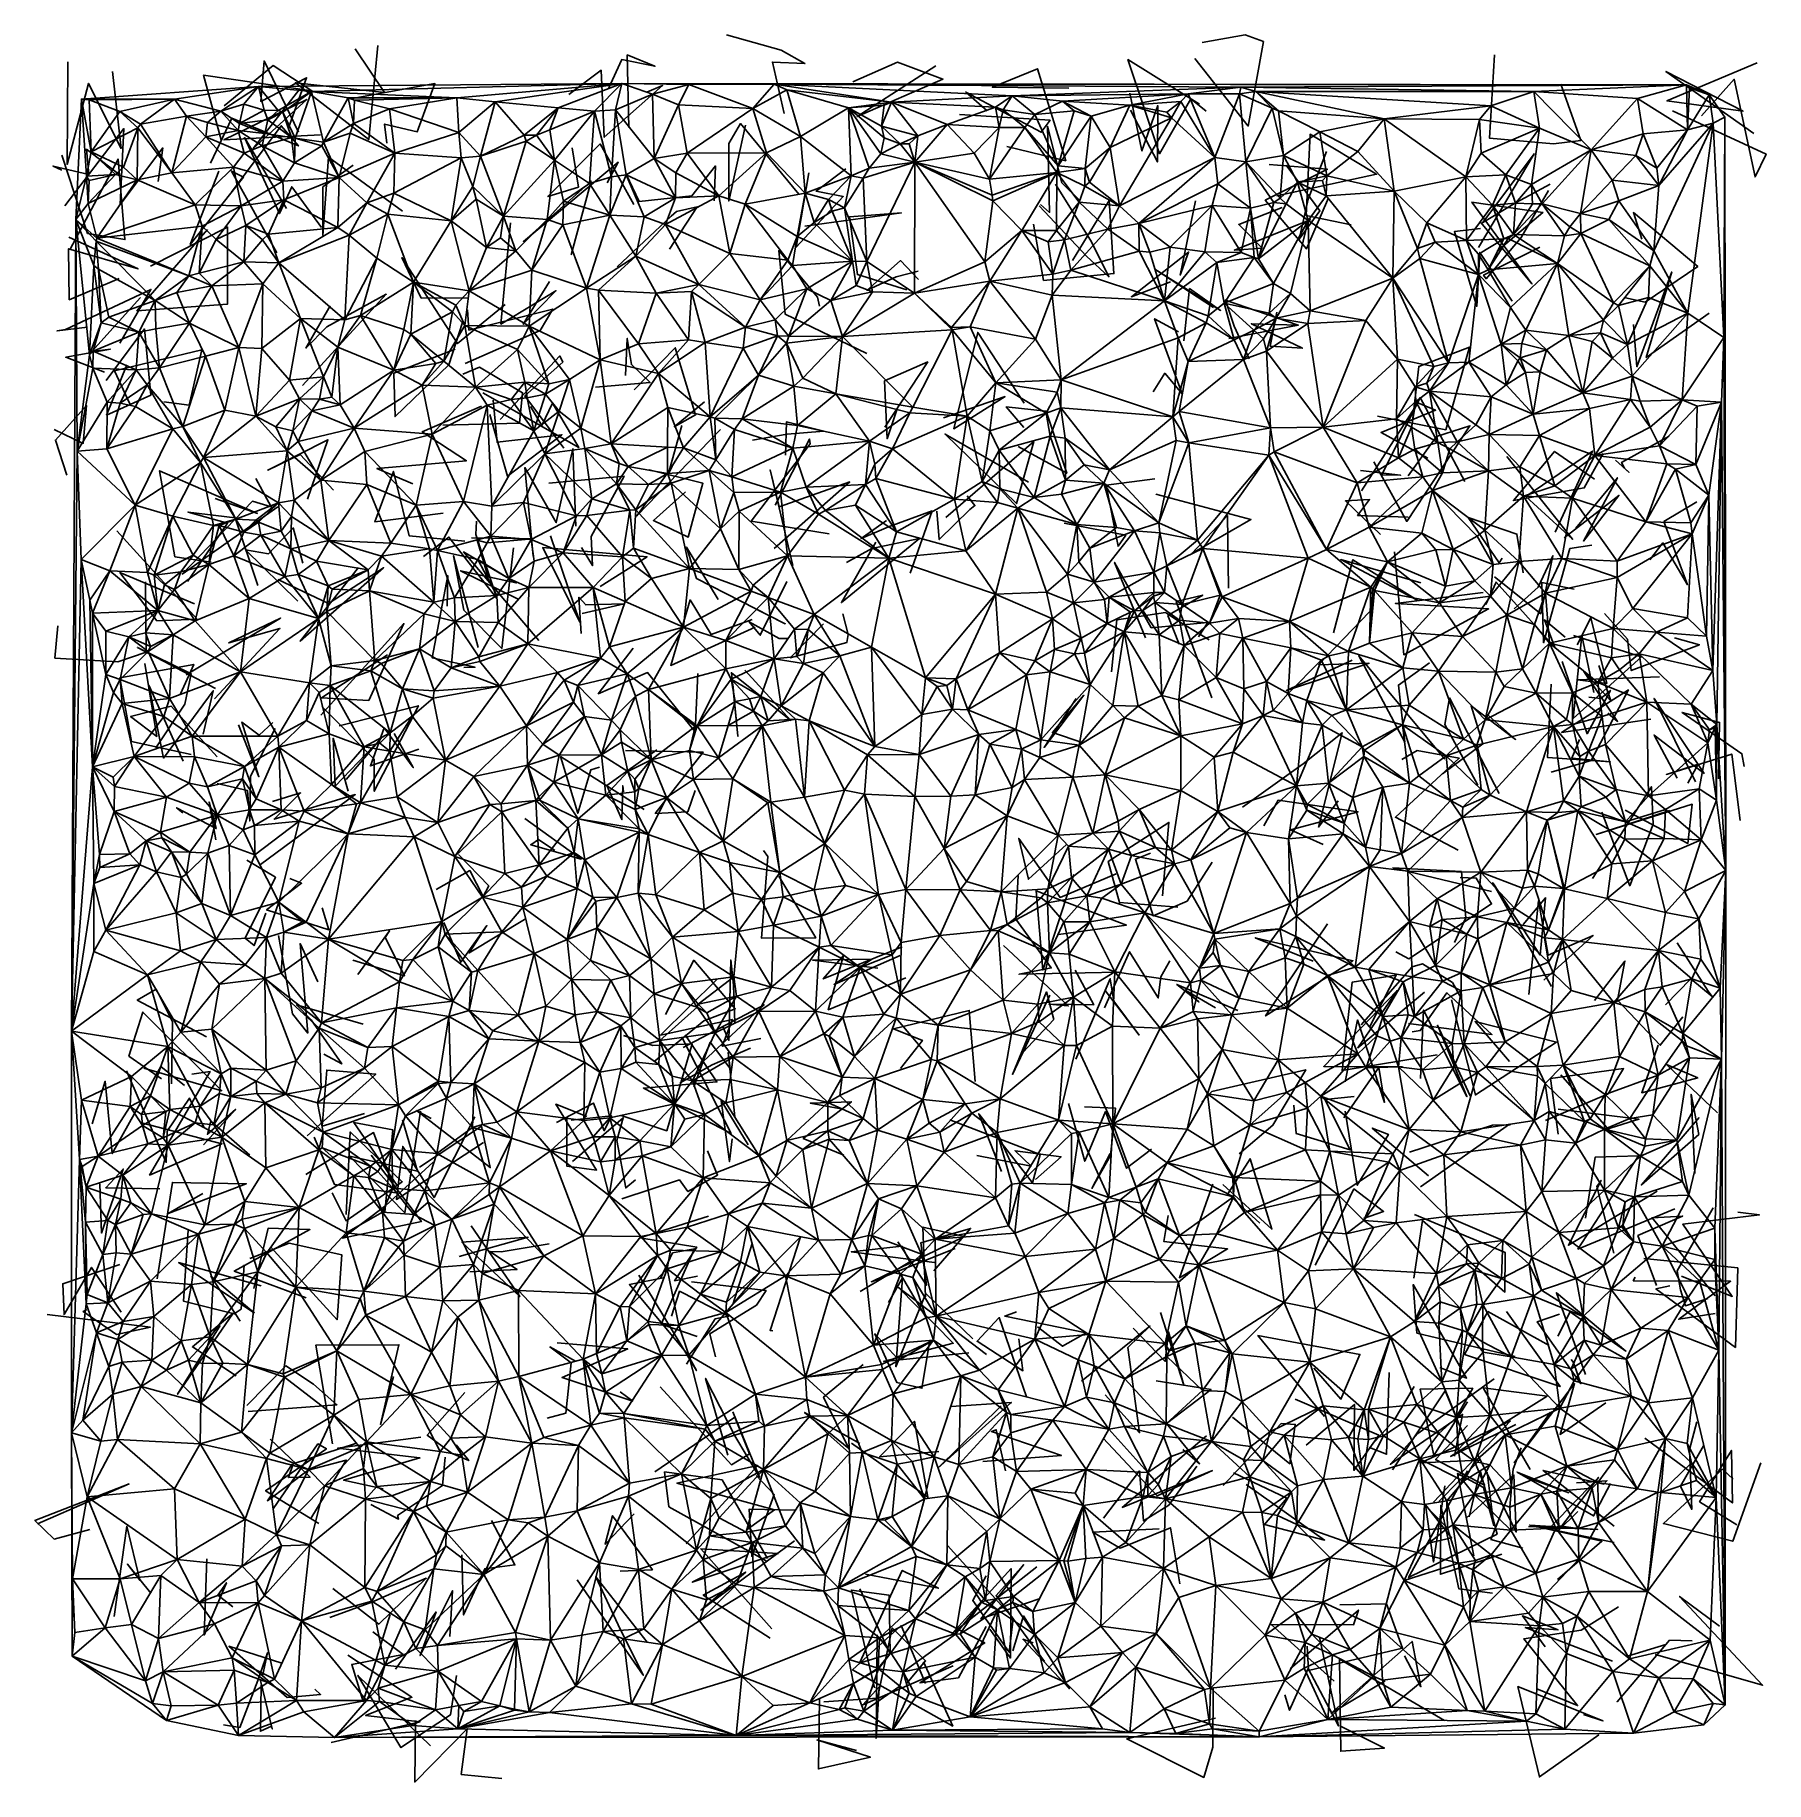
# Model space of a CAD drawing. Header units: metres. Extents: x -15.7 to 15.7, y -15.8 to 15.9.
import ezdxf

# ---------------------------------------------------------------- set-up
doc = ezdxf.new("R2010")
doc.units = ezdxf.units.M
doc.layers.add('CRACKS', color=1, linetype='Continuous')
doc.layers.add('STREET_MESH', color=7, linetype='Continuous')

msp = doc.modelspace()

# ---------------------------------------------------------------- linework, layer by layer
at = {"layer": 'CRACKS'}
for points in [[(-2.08, 14.449, 0.1), (-2.293, 15.381, 0.1), (-1.704, 15.353, 0.1), (-2.136, 15.595, 0.1), (-3.124, 15.872, 0.1)], [(5.362, 15.445, 0.1), (6.329, 14.22, 0.1), (6.604, 15.753, 0.1), (6.274, 15.872, 0.1), (5.496, 15.737, 0.1)], [(-9.439, 15.681, 0.1), (-9.604, 13.976, 0.1), (-10.933, 15.005, 0.1), (-9.321, 14.83, 0.1), (-9.849, 15.62, 0.1)], [(-14.246, 15.209, 0.1), (-14.092, 13.816, 0.1), (-14.683, 14.993, 0.1), (-15.069, 13.525, 0.1), (-15.058, 15.385, 0.1)], [(-12.222, 14.585, 0.1), (-11.338, 15.318, 0.1), (-10.634, 14.86, 0.1), (-12.598, 15.146, 0.1), (-12.281, 13.969, 0.1)], [(-10.878, 14.109, 0.1), (-11.502, 15.4, 0.1), (-11.562, 14.668, 0.1), (-10.732, 15.095, 0.1), (-11.067, 14.17, 0.1)], [(-4.566, 14.832, 0.1), (-4.281, 14.954, 0.1), (-5.34, 14.018, 0.1), (-5.392, 15.231, 0.1), (-5.983, 14.791, 0.1)], [(-5.257, 14.914, 0.1), (-5.022, 15.425, 0.1), (-4.42, 15.305, 0.1), (-4.922, 15.51, 0.1), (-4.893, 14.194, 0.1)], [(0.67, 15.315, 0.1), (-0.759, 14.393, 0.1), (0.797, 15.072, 0.1), (-0.027, 15.381, 0.1), (-0.833, 15.024, 0.1)], [(3.078, 14.907, 0.1), (1.694, 14.924, 0.1), (2.51, 15.259, 0.1), (3.023, 13.593, 0.1), (1.957, 13.853, 0.1)], [(5.447, 14.616, 0.1), (4.148, 15.425, 0.1), (4.723, 13.72, 0.1), (5.29, 14.714, 0.1), (5.566, 14.489, 0.1)], [(11.991, 14.982, 0.1), (12.357, 13.961, 0.1), (11.861, 13.9, 0.1), (10.698, 14.003, 0.1), (10.79, 15.512, 0.1)], [(15.548, 15.365, 0.1), (13.913, 14.675, 0.1), (15.293, 14.489, 0.1), (13.897, 15.211, 0.1), (15.488, 14.085, 0.1)], [(-10.85, 14.9, 0.1), (-11.702, 13.816, 0.1), (-10.728, 14.704, 0.1), (-12.229, 13.97, 0.1), (-10.477, 14.061, 0.1)], [(-9.275, 13.908, 0.1), (-9.319, 14.258, 0.1), (-8.725, 14.118, 0.1), (-8.407, 14.992, 0.1), (-9.903, 14.72, 0.1)], [(14.017, 14.497, 0.1), (15.71, 13.712, 0.1), (15.512, 13.299, 0.1), (15.135, 15.069, 0.1), (14.542, 14.407, 0.1)], [(1.596, 14.499, 0.1), (1.21, 14.838, 0.1), (2.578, 14.108, 0.1), (2.739, 14.327, 0.1), (1.096, 14.431, 0.1)], [(4.183, 14.816, 0.1), (4.401, 13.769, 0.1), (4.69, 14.593, 0.1), (4.684, 13.571, 0.1), (4.193, 14.511, 0.1)], [(-12.09, 13.02, 0.1), (-11.189, 14.227, 0.1), (-10.88, 13.86, 0.1), (-12.086, 14.361, 0.1), (-12.47, 13.548, 0.1)], [(-1.812, 12.989, 0.1), (-2.869, 14.266, 0.1), (-3.084, 13.907, 0.1), (-3.084, 12.862, 0.1), (-2.778, 14.239, 0.1)], [(-15.113, 12.774, 0.1), (-14.041, 14.174, 0.1), (-14.107, 12.797, 0.1), (-13.337, 13.826, 0.1), (-13.418, 13.216, 0.1)], [(-11.096, 12.728, 0.1), (-11.857, 14.012, 0.1), (-11.225, 12.633, 0.1), (-11.001, 13.121, 0.1), (-10.461, 12.385, 0.1)], [(2.563, 12.796, 0.1), (2.729, 12.654, 0.1), (2.694, 14.217, 0.1), (2.951, 13.192, 0.1), (3.281, 12.865, 0.1)], [(8.191, 12.431, 0.1), (7.379, 12.597, 0.1), (7.448, 14.071, 0.1), (8.653, 13.347, 0.1), (6.847, 12.957, 0.1)], [(-15.165, 13.419, 0.1), (-15.323, 13.495, 0.1), (-14.677, 13.341, 0.1), (-14.717, 13.8, 0.1), (-14.132, 13.347, 0.1)], [(-15.163, 13.693, 0.1), (-14.699, 12.274, 0.1), (-14.022, 12.164, 0.1), (-14.145, 13.622, 0.1), (-15.017, 11.987, 0.1)], [(-9.886, 13.51, 0.1), (-10.436, 13.118, 0.1), (-10.436, 12.24, 0.1), (-10.333, 13.658, 0.1), (-8.992, 12.677, 0.1)], [(-4.804, 12.802, 0.1), (-5.414, 13.898, 0.1), (-6.358, 12.943, 0.1), (-5.806, 13.116, 0.1), (-5.919, 13.825, 0.1)], [(7.018, 13.509, 0.1), (7.627, 12.684, 0.1), (7.251, 12.168, 0.1), (7.413, 12.897, 0.1), (7.747, 13.76, 0.1)], [(10.502, 12.022, 0.1), (11.506, 13.72, 0.1), (10.576, 12.472, 0.1), (11.182, 12.837, 0.1), (11.8, 13.169, 0.1)], [(-12.323, 13.403, 0.1), (-12.838, 12.077, 0.1), (-11.875, 13.296, 0.1), (-12.092, 13.406, 0.1), (-11.272, 11.925, 0.1)], [(-5.283, 13.19, 0.1), (-5.084, 13.566, 0.1), (-6.804, 12.129, 0.1), (-5.578, 13.224, 0.1), (-5.937, 11.888, 0.1)], [(-4.943, 13.347, 0.1), (-4.706, 12.852, 0.1), (-3.753, 12.958, 0.1), (-3.323, 13.497, 0.1), (-3.346, 12.865, 0.1)], [(-1.632, 13.374, 0.1), (-1.86, 12.026, 0.1), (-1.008, 12.942, 0.1), (-1.502, 13.041, 0.1), (-0.961, 13.448, 0.1)], [(6.705, 13.526, 0.1), (7.764, 13.439, 0.1), (6.638, 12.875, 0.1), (7.382, 11.993, 0.1), (7.782, 12.917, 0.1)], [(2.835, 13.167, 0.1), (3.486, 12.125, 0.1), (3.805, 11.489, 0.1), (3.399, 11.864, 0.1), (2.543, 12.772, 0.1)], [(11.767, 13.05, 0.1), (11.274, 12.198, 0.1), (10.638, 11.454, 0.1), (10.593, 11.519, 0.1), (11.613, 12.025, 0.1)], [(-4.157, 11.989, 0.1), (-3.654, 12.757, 0.1), (-4.03, 12.671, 0.1), (-4.126, 12.589, 0.1), (-5.102, 11.671, 0.1)], [(2.437, 12.44, 0.1), (2.622, 11.422, 0.1), (3.896, 11.548, 0.1), (3.808, 12.874, 0.1), (3.146, 11.782, 0.1)], [(5.375, 12.864, 0.1), (5.096, 11.519, 0.1), (5.249, 11.937, 0.1), (4.211, 11.126, 0.1), (4.92, 11.396, 0.1)], [(6.943, 12.745, 0.1), (6.158, 12.434, 0.1), (6.578, 12.005, 0.1), (6.079, 11.974, 0.1), (7.46, 12.529, 0.1)], [(10.837, 11.952, 0.1), (11.668, 12.655, 0.1), (10.382, 12.844, 0.1), (11.468, 11.36, 0.1), (10.541, 12.472, 0.1)], [(-13.559, 11.684, 0.1), (-12.162, 12.39, 0.1), (-12.166, 10.99, 0.1), (-13.804, 10.872, 0.1), (-12.525, 12.346, 0.1)], [(-6.333, 11.401, 0.1), (-6.806, 10.628, 0.1), (-6.215, 11.235, 0.1), (-7.211, 10.632, 0.1), (-7.037, 12.469, 0.1)], [(0.143, 11.251, 0.1), (-0.751, 11.529, 0.1), (-0.897, 12.574, 0.1), (0.046, 12.646, 0.1), (-1.703, 12.404, 0.1)], [(11.108, 11.045, 0.1), (10.523, 11.931, 0.1), (10.469, 10.952, 0.1), (10.065, 12.309, 0.1), (10.534, 12.365, 0.1)], [(13.161, 11.107, 0.1), (13.517, 11.031, 0.1), (14.473, 11.675, 0.1), (13.307, 12.651, 0.1), (13.462, 12.168, 0.1)], [(-14.127, 11.457, 0.1), (-15.031, 11.072, 0.1), (-15.042, 11.997, 0.1), (-13.783, 11.631, 0.1), (-15.041, 12.205, 0.1)], [(-7.134, 10.989, 0.1), (-7.996, 10.279, 0.1), (-9.004, 11.836, 0.1), (-8.654, 11.103, 0.1), (-7.803, 11.107, 0.1)], [(-1.441, 10.958, 0.1), (-1.477, 11.118, 0.1), (-2.178, 11.963, 0.1), (-2.061, 10.812, 0.1), (-0.582, 10.101, 0.1)], [(0.354, 11.439, 0.1), (0.031, 11.782, 0.1), (-0.576, 11.245, 0.1), (-0.049, 11.49, 0.1), (0.348, 11.589, 0.1)], [(5.159, 10.33, 0.1), (5.267, 11.276, 0.1), (5.829, 10.878, 0.1), (4.635, 11.629, 0.1), (5.699, 10.933, 0.1)], [(14.682, 10.828, 0.1), (13.54, 10.025, 0.1), (14.001, 11.578, 0.1), (13.371, 9.859, 0.1), (13.308, 10.622, 0.1)], [(-14.114, 10.286, 0.1), (-13.551, 11.26, 0.1), (-15.097, 10.535, 0.1), (-15.252, 10.508, 0.1), (-14.703, 10.575, 0.1)], [(-14.395, 9.758, 0.1), (-15.094, 10.029, 0.1), (-14.286, 10.179, 0.1), (-14.623, 10.136, 0.1), (-13.738, 11.116, 0.1)], [(-10.803, 9.518, 0.1), (-9.288, 11.172, 0.1), (-10.362, 10.58, 0.1), (-10.742, 10.197, 0.1), (-10.305, 10.965, 0.1)], [(-7.859, 9.92, 0.1), (-6.497, 10.515, 0.1), (-6.273, 10.904, 0.1), (-7.79, 10.522, 0.1), (-7.817, 10.892, 0.1)], [(6.347, 10.004, 0.1), (6.073, 10.596, 0.1), (5.915, 11.068, 0.1), (7.236, 10.613, 0.1), (5.978, 10.373, 0.1)], [(6.844, 10.848, 0.1), (6.723, 10.234, 0.1), (7.309, 10.194, 0.1), (6.386, 10.638, 0.1), (7.237, 10.613, 0.1)], [(-13.989, 9.893, 0.1), (-14.354, 8.983, 0.1), (-13.552, 9.345, 0.1), (-13.669, 10.545, 0.1), (-14.364, 9.608, 0.1)], [(-8.041, 10.177, 0.1), (-9.149, 9.74, 0.1), (-9.129, 8.954, 0.1), (-8.152, 9.892, 0.1), (-7.909, 10.659, 0.1)], [(2.271, 9.199, 0.1), (1.428, 10.482, 0.1), (0.993, 8.736, 0.1), (1.924, 9.318, 0.1), (0.807, 8.93, 0.1)], [(5.066, 10.493, 0.1), (4.633, 10.727, 0.1), (5.134, 9.366, 0.1), (4.816, 9.741, 0.1), (4.605, 9.404, 0.1)], [(-13.932, 9.188, 0.1), (-14.213, 9.786, 0.1), (-12.627, 10.167, 0.1), (-12.861, 9.163, 0.1), (-13.316, 9.223, 0.1)], [(-4.955, 9.698, 0.1), (-4.921, 10.372, 0.1), (-4.847, 9.899, 0.1), (-4.507, 9.571, 0.1), (-5.495, 9.488, 0.1)], [(-3.524, 9.224, 0.1), (-4.071, 8.772, 0.1), (-3.683, 8.985, 0.1), (-4.052, 10.204, 0.1), (-4.796, 9.441, 0.1)], [(9.295, 8.777, 0.1), (9.418, 9.865, 0.1), (10.339, 10.211, 0.1), (9.907, 8.715, 0.1), (8.672, 8.96, 0.1)], [(-7.903, 9.721, 0.1), (-7.597, 9.853, 0.1), (-6.817, 9.386, 0.1), (-6.874, 8.835, 0.1), (-8.265, 8.798, 0.1)], [(-6.068, 8.381, 0.1), (-6.777, 9.333, 0.1), (-6.09, 9.942, 0.1), (-6.144, 10.054, 0.1), (-7.225, 8.9, 0.1)], [(-0.026, 9.113, 0.1), (-0.214, 8.554, 0.1), (-0.26, 9.6, 0.1), (0.521, 9.947, 0.1), (-0.253, 8.764, 0.1)], [(-6.673, 9.135, 0.1), (-6.467, 8.794, 0.1), (-6.275, 9.198, 0.1), (-5.802, 8.394, 0.1), (-7.538, 9.386, 0.1)], [(-7.412, 8.992, 0.1), (-7.092, 7.875, 0.1), (-6.105, 8.626, 0.1), (-7.28, 8.491, 0.1), (-7.349, 9.251, 0.1)], [(10.254, 7.779, 0.1), (9.441, 9.299, 0.1), (8.747, 7.9, 0.1), (9.09, 7.893, 0.1), (8.361, 7.977, 0.1)], [(9.584, 8.203, 0.1), (8.734, 8.666, 0.1), (9.722, 9.071, 0.1), (9.399, 9.202, 0.1), (8.382, 7.61, 0.1)], [(-15.073, 7.896, 0.1), (-15.282, 8.53, 0.1), (-14.718, 9.153, 0.1), (-14.777, 8.468, 0.1), (-15.305, 8.718, 0.1)], [(-8.804, 7.736, 0.1), (-9.458, 8.014, 0.1), (-7.835, 8.154, 0.1), (-8.635, 8.679, 0.1), (-7.562, 9.146, 0.1)], [(2.264, 8.756, 0.1), (1.944, 9.133, 0.1), (2.665, 9.053, 0.1), (3.04, 7.929, 0.1), (2.158, 8.413, 0.1)], [(-3.232, 8.721, 0.1), (-4.749, 7.155, 0.1), (-4.106, 8.051, 0.1), (-4.182, 7.908, 0.1), (-3.935, 8.793, 0.1)], [(-2.054, 8.258, 0.1), (-2.038, 8.858, 0.1), (-1.361, 8.69, 0.1), (-2.025, 8.639, 0.1), (-2.651, 8.527, 0.1)], [(0.849, 7.126, 0.1), (2.443, 8.505, 0.1), (2.128, 7.379, 0.1), (0.837, 8.637, 0.1), (2.35, 7.767, 0.1)], [(8.602, 8.135, 0.1), (9.201, 7.056, 0.1), (10.345, 8.789, 0.1), (9.738, 8.594, 0.1), (9.227, 7.879, 0.1)], [(12.983, 8.168, 0.1), (13.229, 7.942, 0.1), (13.146, 8.018, 0.1), (13.091, 8.124, 0.1), (13.956, 8.603, 0.1)], [(-10.712, 7.459, 0.1), (-10.344, 8.535, 0.1), (-11.434, 7.986, 0.1), (-10.848, 8.268, 0.1), (-10.245, 7.621, 0.1)], [(-5.851, 6.971, 0.1), (-5.905, 8.372, 0.1), (-6.208, 7.035, 0.1), (-6.776, 8.03, 0.1), (-6.624, 6.428, 0.1)], [(-2.241, 7.349, 0.1), (-1.619, 8.547, 0.1), (-1.608, 8.463, 0.1), (-2.675, 7.061, 0.1), (-1.264, 6.827, 0.1)], [(11.016, 8.229, 0.1), (12.206, 6.732, 0.1), (11.36, 7.504, 0.1), (12.565, 8.331, 0.1), (11.89, 6.863, 0.1)], [(12.604, 7.819, 0.1), (11.88, 8.323, 0.1), (11.134, 7.434, 0.1), (12.417, 7.663, 0.1), (12.756, 8.288, 0.1)], [(-12.385, 7.471, 0.1), (-11.623, 7.199, 0.1), (-13.395, 7.974, 0.1), (-13.117, 6.415, 0.1), (-12.459, 6.316, 0.1)], [(-7.866, 6.7, 0.1), (-8.875, 6.796, 0.1), (-9.159, 7.96, 0.1), (-9.493, 7.045, 0.1), (-8.259, 7.203, 0.1)], [(-4.522, 7.991, 0.1), (-3.552, 7.747, 0.1), (-3.818, 6.772, 0.1), (-4.448, 7.072, 0.1), (-3.869, 7.593, 0.1)], [(-1.921, 6.253, 0.1), (-2.334, 7.989, 0.1), (-2.169, 7.321, 0.1), (-0.892, 7.771, 0.1), (-2.263, 6.564, 0.1)], [(-11.649, 7.832, 0.1), (-11.372, 7.322, 0.1), (-11.71, 7.421, 0.1), (-12.983, 6.1, 0.1), (-11.253, 7.32, 0.1)], [(-5.752, 6.582, 0.1), (-5.551, 6.253, 0.1), (-5.574, 6.781, 0.1), (-4.98, 7.878, 0.1), (-6.344, 7.746, 0.1)], [(2.995, 7.023, 0.1), (4.11, 6.807, 0.1), (3.972, 6.606, 0.1), (3.753, 7.709, 0.1), (4.636, 7.829, 0.1)], [(12.051, 6.757, 0.1), (13.044, 7.525, 0.1), (12.402, 6.699, 0.1), (13.018, 7.846, 0.1), (12.262, 6.93, 0.1)], [(1.235, 7.52, 0.1), (1.376, 7.342, 0.1), (1.283, 7.269, 0.1), (0.732, 6.725, 0.1), (0.686, 7.241, 0.1)], [(5.968, 5.845, 0.1), (5.951, 7.16, 0.1), (5.308, 6.474, 0.1), (6.376, 7.088, 0.1), (4.657, 7.551, 0.1)], [(8.725, 6.818, 0.1), (8.088, 7.428, 0.1), (8.526, 7.452, 0.1), (8.31, 7.163, 0.1), (9.227, 7.133, 0.1)], [(13.603, 6.356, 0.1), (13.842, 6.665, 0.1), (14.287, 5.907, 0.1), (13.858, 7.052, 0.1), (14.457, 7.407, 0.1)], [(-11.613, 5.892, 0.1), (-12.026, 7.12, 0.1), (-12.879, 7.224, 0.1), (-12.163, 7.023, 0.1), (-12.887, 5.969, 0.1)], [(-7.653, 7.057, 0.1), (-7.665, 6.819, 0.1), (-7.286, 5.659, 0.1), (-8.152, 6.771, 0.1), (-8.616, 6.42, 0.1)], [(-0.228, 7.07, 0.1), (-0.687, 6.747, 0.1), (-0.189, 6.957, 0.1), (0.6, 7.244, 0.1), (0.201, 6.118, 0.1)], [(11.308, 6.126, 0.1), (11.197, 6.824, 0.1), (10.314, 7.125, 0.1), (10.877, 6.305, 0.1), (10.929, 6.39, 0.1)], [(-12.759, 5.563, 0.1), (-14.114, 6.128, 0.1), (-13.443, 5.254, 0.1), (-12.716, 5.285, 0.1), (-14.172, 6.884, 0.1)], [(-10.799, 6.296, 0.1), (-10.972, 6.936, 0.1), (-11.419, 6.469, 0.1), (-11.841, 6.542, 0.1), (-10.889, 5.609, 0.1)], [(-7.444, 6.045, 0.1), (-7.639, 6.714, 0.1), (-7.462, 6.665, 0.1), (-6.633, 6.737, 0.1), (-7.745, 6.758, 0.1)], [(-6.313, 6.796, 0.1), (-5.783, 5.229, 0.1), (-6.454, 6.581, 0.1), (-4.563, 6.416, 0.1), (-5.411, 5.874, 0.1)], [(-0.418, 6.677, 0.1), (-1.042, 5.584, 0.1), (0.371, 6.747, 0.1), (-0.491, 6.564, 0.1), (-0.951, 6.309, 0.1)], [(-6.981, 6.575, 0.1), (-7.195, 4.749, 0.1), (-7.881, 5.449, 0.1), (-8.068, 6.433, 0.1), (-7.62, 4.772, 0.1)], [(-6.522, 4.898, 0.1), (-7.888, 6.503, 0.1), (-6.934, 5.939, 0.1), (-7.941, 6.162, 0.1), (-6.887, 5.641, 0.1)], [(-3.273, 5.642, 0.1), (-3.851, 6.589, 0.1), (-3.666, 6.02, 0.1), (-2.058, 5.201, 0.1), (-2.727, 5.537, 0.1)], [(7.876, 5.036, 0.1), (8.226, 6.361, 0.1), (9.402, 5.623, 0.1), (8.006, 6.363, 0.1), (9.453, 5.94, 0.1)], [(10.582, 5.769, 0.1), (8.995, 5.569, 0.1), (10.683, 5.47, 0.1), (9.146, 4.637, 0.1), (8.979, 6.506, 0.1)], [(10.789, 6.049, 0.1), (11.631, 5.38, 0.1), (11.847, 6.434, 0.1), (11.579, 5.862, 0.1), (11.149, 5.472, 0.1)], [(12.231, 5.829, 0.1), (11.646, 5.945, 0.1), (11.677, 4.857, 0.1), (12.156, 6.563, 0.1), (12.555, 6.622, 0.1)], [(-11.25, 6.005, 0.1), (-10.335, 5.569, 0.1), (-9.335, 6.216, 0.1), (-10.849, 4.887, 0.1), (-9.793, 6.219, 0.1)], [(-8.186, 5.518, 0.1), (-8.174, 6.073, 0.1), (-8.456, 4.582, 0.1), (-7.679, 4.411, 0.1), (-7.885, 4.406, 0.1)], [(5.429, 4.963, 0.1), (5.598, 5.22, 0.1), (4.572, 5.128, 0.1), (3.907, 6.311, 0.1), (4.47, 4.947, 0.1)], [(-13.65, 5.958, 0.1), (-13.639, 4.688, 0.1), (-14.148, 4.512, 0.1), (-15.291, 4.579, 0.1), (-15.235, 5.16, 0.1)], [(-2.022, 4.935, 0.1), (-2.17, 4.934, 0.1), (-2.715, 5.235, 0.1), (-2.511, 4.992, 0.1), (-2.029, 5.968, 0.1)], [(5.669, 3.858, 0.1), (5.023, 5.603, 0.1), (5.505, 5.719, 0.1), (4.874, 5.347, 0.1), (5.077, 4.828, 0.1)], [(12.073, 4.96, 0.1), (11.693, 5.271, 0.1), (11.883, 4.767, 0.1), (10.819, 5.955, 0.1), (10.634, 5.547, 0.1)], [(-5.738, 5.385, 0.1), (-4.98, 5.563, 0.1), (-5.675, 5.542, 0.1), (-5.799, 5.68, 0.1), (-5.759, 5.023, 0.1)], [(-2.606, 5.136, 0.1), (-4.133, 4.445, 0.1), (-3.784, 5.632, 0.1), (-3.401, 5.003, 0.1), (-2.657, 5.277, 0.1)], [(5.622, 4.91, 0.1), (5.063, 5.25, 0.1), (4.832, 5.404, 0.1), (3.949, 5.273, 0.1), (3.849, 4.327, 0.1)], [(8.211, 4.543, 0.1), (7.021, 3.993, 0.1), (8.518, 4.483, 0.1), (7.604, 4.458, 0.1), (8.523, 5.416, 0.1)], [(14.052, 4.945, 0.1), (14.502, 4.821, 0.1), (13.269, 4.352, 0.1), (13.202, 4.919, 0.1), (12.784, 5.384, 0.1)], [(-12.4, 3.84, 0.1), (-11.215, 5.115, 0.1), (-12.143, 4.853, 0.1), (-11.202, 5.303, 0.1), (-12.913, 4.275, 0.1)], [(-10.476, 3.541, 0.1), (-8.967, 5.203, 0.1), (-9.606, 3.808, 0.1), (-10.459, 3.86, 0.1), (-9.263, 4.637, 0.1)], [(-1.014, 5.382, 0.1), (-0.921, 5.008, 0.1), (-0.942, 4.862, 0.1), (-1.968, 4.584, 0.1), (-1.367, 5.197, 0.1)], [(13.782, 4.24, 0.1), (12.295, 4.186, 0.1), (12.825, 4.118, 0.1), (12.536, 5.307, 0.1), (12.285, 4.816, 0.1)], [(-13.465, 2.953, 0.1), (-12.935, 3.744, 0.1), (-12.822, 4.291, 0.1), (-13.797, 4.77, 0.1), (-12.382, 4.026, 0.1)], [(-3.643, 4.297, 0.1), (-3.691, 3.244, 0.1), (-4.555, 4.314, 0.1), (-5.448, 3.931, 0.1), (-4.814, 4.755, 0.1)], [(12.59, 3.957, 0.1), (12.373, 4.987, 0.1), (12.217, 3.484, 0.1), (13.453, 4.603, 0.1), (12.223, 4.985, 0.1)], [(-12.824, 2.833, 0.1), (-13.903, 3.069, 0.1), (-14.112, 4.221, 0.1), (-12.777, 4.463, 0.1), (-13.013, 3.931, 0.1)], [(-13.664, 4.48, 0.1), (-13.447, 3.159, 0.1), (-13.919, 3.519, 0.1), (-13.187, 3.706, 0.1), (-12.352, 2.789, 0.1)], [(9.612, 4.489, 0.1), (9.049, 4.089, 0.1), (9.165, 3.056, 0.1), (8.331, 4.616, 0.1), (9.891, 2.747, 0.1)], [(12.5, 3.868, 0.1), (12.717, 3.848, 0.1), (12.89, 3.993, 0.1), (12.468, 3.205, 0.1), (12.013, 4.518, 0.1)], [(12.842, 3.577, 0.1), (13.021, 3.43, 0.1), (12.411, 4.335, 0.1), (12.898, 3.803, 0.1), (12.68, 4.446, 0.1)], [(-3.01, 4.108, 0.1), (-2.917, 3.16, 0.1), (-3.036, 4.313, 0.1), (-1.959, 3.447, 0.1), (-2.793, 4.36, 0.1)], [(-12.602, 3.196, 0.1), (-12.421, 3.986, 0.1), (-13.325, 2.766, 0.1), (-13.588, 4.085, 0.1), (-12.967, 2.708, 0.1)], [(3.337, 3.042, 0.1), (2.78, 3.227, 0.1), (3.353, 3.905, 0.1), (2.631, 2.958, 0.1), (3.211, 3.848, 0.1)], [(10.49, 2.277, 0.1), (10.368, 2.496, 0.1), (9.893, 3.372, 0.1), (9.975, 3.855, 0.1), (10.874, 2.124, 0.1)], [(11.818, 4.103, 0.1), (11.75, 2.779, 0.1), (12.891, 2.696, 0.1), (12.191, 2.761, 0.1), (12.33, 3.105, 0.1)], [(11.816, 2.513, 0.1), (12.539, 2.724, 0.1), (13.217, 4.001, 0.1), (12.004, 3.232, 0.1), (13.622, 3.469, 0.1)], [(14.432, 2.335, 0.1), (13.68, 3.847, 0.1), (14.587, 2.488, 0.1), (13.681, 3.181, 0.1), (14.1, 2.404, 0.1)], [(-10.144, 3.347, 0.1), (-8.704, 3.714, 0.1), (-9.507, 2.164, 0.1), (-9.508, 2.745, 0.1), (-10.457, 3.699, 0.1)], [(9.846, 2.479, 0.1), (10.576, 3.022, 0.1), (10.366, 3.711, 0.1), (11.171, 3.104, 0.1), (10.642, 3.575, 0.1)], [(15.313, 2.614, 0.1), (15.271, 2.844, 0.1), (14.187, 3.594, 0.1), (14.869, 3.412, 0.1), (14.85, 2.392, 0.1)], [(-11.3, 3.3, 0.1), (-11.748, 2.44, 0.1), (-11.76, 1.627, 0.1), (-11.803, 2.179, 0.1), (-12.35, 2.302, 0.1)], [(-11.344, 3.41, 0.1), (-11.589, 3.182, 0.1), (-11.904, 3.419, 0.1), (-11.595, 2.427, 0.1), (-11.965, 3.369, 0.1)], [(-8.697, 2.93, 0.1), (-9.574, 2.623, 0.1), (-9.325, 3.312, 0.1), (-8.798, 2.592, 0.1), (-9.143, 3.21, 0.1)], [(6.225, 1.873, 0.1), (7.324, 2.661, 0.1), (8.029, 3.226, 0.1), (7.602, 1.516, 0.1), (7.96, 1.989, 0.1)], [(-9.977, 2.166, 0.1), (-10.25, 3.124, 0.1), (-10.213, 2.259, 0.1), (-9.378, 3.127, 0.1), (-10.014, 2.378, 0.1)], [(-4.385, 2.912, 0.1), (-5.293, 2.269, 0.1), (-5.02, 1.65, 0.1), (-5.003, 2.265, 0.1), (-4.99, 2.155, 0.1)], [(-4.956, 2.903, 0.1), (-3.547, 2.875, 0.1), (-4.416, 1.763, 0.1), (-3.826, 1.792, 0.1), (-3.694, 2.178, 0.1)], [(10.133, 1.099, 0.1), (8.995, 1.693, 0.1), (10.15, 2.763, 0.1), (9.389, 2.902, 0.1), (9.111, 2.739, 0.1)], [(-4.617, 1.836, 0.1), (-6.129, 2.794, 0.1), (-5.819, 1.766, 0.1), (-5.583, 2.553, 0.1), (-5.422, 2.602, 0.1)], [(15.241, 1.632, 0.1), (15.089, 2.837, 0.1), (13.905, 2.47, 0.1), (14.48, 2.657, 0.1), (14.291, 2.31, 0.1)], [(12.565, 0.581, 0.1), (13.632, 2.246, 0.1), (13.666, 1.57, 0.1), (13.24, 0.452, 0.1), (12.737, 1.786, 0.1)], [(-12.972, 1.773, 0.1), (-13.087, 1.866, 0.1), (-12.368, 1.487, 0.1), (-12.499, 1.968, 0.1), (-12.373, 1.286, 0.1)], [(-11.351, 1.979, 0.1), (-10.839, 2.133, 0.1), (-11.318, 1.657, 0.1), (-9.849, 2.104, 0.1), (-11.569, 0.834, 0.1)], [(6.609, 1.536, 0.1), (6.87, 2, 0.1), (8.32, 1.794, 0.1), (7.096, 1.467, 0.1), (7.684, 1.197, 0.1)], [(13.966, 1.817, 0.1), (12.632, 1.382, 0.1), (14.372, 1.93, 0.1), (14.292, 1.215, 0.1), (13.158, 1.822, 0.1)], [(-6.236, 1.089, 0.1), (-6.529, 1.287, 0.1), (-6.669, 1.196, 0.1), (-5.756, 0.936, 0.1), (-6.778, 1.669, 0.1)], [(5.051, 0.061, 0.1), (3.994, 0.145, 0.1), (3.789, 0.894, 0.1), (4.89, 1.599, 0.1), (4.775, 0.266, 0.1)], [(3.033, 1.202, 0.1), (2.347, 0.569, 0.1), (2.171, 1.308, 0.1), (2.921, 0.239, 0.1), (3.933, 0.67, 0.1)], [(-7.98, 1.016, 0.1), (-7.431, 0.45, 0.1), (-7.533, 0.259, 0.1), (-7.774, 0.726, 0.1), (-8.382, 0.385, 0.1)], [(-2.173, 0.626, 0.1), (-1.507, -0.493, 0.1), (-2.489, -0.501, 0.1), (-2.373, 0.982, 0.1), (-2.453, 1.091, 0.1)], [(4.555, 1.04, 0.1), (4.285, 0.934, 0.1), (4.607, -0.096, 0.1), (5.221, 0.175, 0.1), (5.676, 0.877, 0.1)], [(-11.813, 0.918, 0.1), (-11.296, 0.605, 0.1), (-11.846, -0.5, 0.1), (-11.682, -0.633, 0.1), (-11.468, -0.044, 0.1)], [(3.975, -1.116, 0.1), (2.176, -1.153, 0.1), (2.759, -1.039, 0.1), (2.118, -0.155, 0.1), (2.163, 0.64, 0.1)], [(2.89, -0.433, 0.1), (4.121, -0.261, 0.1), (2.485, 0.36, 0.1), (2.607, -1.077, 0.1), (3.166, 0.655, 0.1)], [(10.067, -0.579, 0.1), (10.271, -0.131, 0.1), (10.191, 0.709, 0.1), (8.95, 0.777, 0.1), (10.735, 0.35, 0.1)], [(-10.45, 0.051, 0.1), (-10.328, -0.345, 0.1), (-11.455, 0.014, 0.1), (-10.822, 0.497, 0.1), (-11.035, 0.584, 0.1)], [(9.002, -0.746, 0.1), (9.236, -0.872, 0.1), (10.737, 0.121, 0.1), (10.46, 0.592, 0.1), (10.17, 0.6, 0.1)], [(11.82, -1.376, 0.1), (10.758, 0.507, 0.1), (11.619, -0.804, 0.1), (11.716, 0.233, 0.1), (11.309, -0.251, 0.1)], [(11.685, -1.261, 0.1), (12.575, -0.448, 0.1), (11.763, -0.804, 0.1), (11.589, 0.178, 0.1), (11.411, -1.518, 0.1)], [(-6.754, -0.142, 0.1), (-7.788, -0.767, 0.1), (-7.464, -0.269, 0.1), (-7.938, -0.934, 0.1), (-8.245, -0.213, 0.1)], [(7.502, -0.916, 0.1), (6.457, -0.49, 0.1), (8.226, -0.909, 0.1), (6.643, -1.907, 0.1), (7.762, -0.238, 0.1)], [(-11.238, -0.448, 0.1), (-10.984, -1.872, 0.1), (-10.711, -2.22, 0.1), (-10.848, -0.596, 0.1), (-10.529, -1.29, 0.1)], [(-9.893, -0.898, 0.1), (-8.955, -1.181, 0.1), (-9.309, -0.486, 0.1), (-9.231, -0.364, 0.1), (-9.801, -1.154, 0.1)], [(3.196, -1.08, 0.1), (3.531, -1.708, 0.1), (2.717, -1.696, 0.1), (3.068, -1.726, 0.1), (1.895, -0.633, 0.1)], [(13.886, -1.709, 0.1), (14.346, -1.237, 0.1), (14.735, -1.554, 0.1), (14.659, -1.457, 0.1), (14.099, -0.584, 0.1)], [(-4.228, -1.879, 0.1), (-3.717, -0.899, 0.1), (-2.966, -1.777, 0.1), (-3.534, -1.995, 0.1), (-4.434, -2.731, 0.1)], [(-3.199, -2.086, 0.1), (-3.079, -2.352, 0.1), (-3.048, -0.892, 0.1), (-2.995, -1.348, 0.1), (-2.973, -2.033, 0.1)], [(0.022, -0.811, 0.1), (-1.174, -1.338, 0.1), (-0.488, -0.877, 0.1), (-1.565, -0.896, 0.1), (-0.382, -1.044, 0.1)], [(0.126, -1.219, 0.1), (-1.28, -1.795, 0.1), (-1.004, -0.81, 0.1), (-1.372, -1.236, 0.1), (0.061, -0.655, 0.1)], [(4.908, -0.912, 0.1), (4.745, -1.197, 0.1), (4.697, -1.58, 0.1), (4.178, -0.745, 0.1), (3.726, -1.764, 0.1)], [(14.2, -1.923, 0.1), (13.794, -2.438, 0.1), (13.019, -1.62, 0.1), (13.153, -0.915, 0.1), (12.599, -1.627, 0.1)], [(-2.5, -2.317, 0.1), (-3.202, -2.458, 0.1), (-3.015, -1.97, 0.1), (-4.322, -2.256, 0.1), (-3.292, -1.242, 0.1)], [(3.736, -1.448, 0.1), (4.351, -2.255, 0.1), (3.896, -1.638, 0.1), (3.828, -1.235, 0.1), (3.205, -2.691, 0.1)], [(9.752, -2.614, 0.1), (8.029, -2.898, 0.1), (8.212, -1.294, 0.1), (9.011, -1.172, 0.1), (8.523, -2.112, 0.1)], [(10.185, -1.584, 0.1), (10.029, -1.299, 0.1), (9.487, -0.963, 0.1), (9.3, -1.016, 0.1), (8.373, -2.072, 0.1)], [(-12.542, -2.286, 0.1), (-13.799, -1.62, 0.1), (-13.456, -1.425, 0.1), (-13.162, -2.013, 0.1), (-13.18, -3.14, 0.1)], [(2.735, -1.533, 0.1), (2.056, -2.967, 0.1), (2.675, -1.474, 0.1), (2.805, -1.975, 0.1), (2.247, -2.57, 0.1)], [(5.738, -1.764, 0.1), (5.196, -1.449, 0.1), (5.435, -1.654, 0.1), (5.034, -1.337, 0.1), (6.139, -1.81, 0.1)], [(9.522, -1.478, 0.1), (8.312, -2.484, 0.1), (9.027, -1.448, 0.1), (7.697, -2.824, 0.1), (9.121, -2.829, 0.1)], [(9.233, -2.047, 0.1), (10.744, -2.245, 0.1), (9.929, -1.488, 0.1), (9.445, -2.173, 0.1), (9.298, -2.195, 0.1)], [(-13.677, -2.854, 0.1), (-12.268, -3.265, 0.1), (-13.697, -1.837, 0.1), (-13.951, -2.637, 0.1), (-13.357, -3.046, 0.1)], [(-10.42, -2.603, 0.1), (-10.093, -2.777, 0.1), (-10.651, -1.981, 0.1), (-10.914, -1.704, 0.1), (-9.708, -2.058, 0.1)], [(-2.688, -2.494, 0.1), (-3.381, -2.796, 0.1), (-3.962, -3.121, 0.1), (-2.442, -1.704, 0.1), (-3.907, -2.482, 0.1)], [(1.379, -3.098, 0.1), (1.273, -1.808, 0.1), (-0.097, -2.142, 0.1), (0.427, -2.353, 0.1), (0.031, -2.859, 0.1)], [(10.35, -3.358, 0.1), (9.756, -2.076, 0.1), (10.291, -3.371, 0.1), (9.505, -1.801, 0.1), (9.451, -3.042, 0.1)], [(11.063, -2.734, 0.1), (10.438, -2.009, 0.1), (11.912, -2.382, 0.1), (10.445, -3.339, 0.1), (10.012, -1.619, 0.1)], [(8.062, -3.755, 0.1), (8.694, -2.841, 0.1), (8.799, -3.475, 0.1), (8.307, -1.98, 0.1), (8.084, -3.1, 0.1)], [(-5.034, -3.715, 0.1), (-4.205, -3.99, 0.1), (-3.746, -2.412, 0.1), (-4.46, -2.444, 0.1), (-4.99, -2.26, 0.1)], [(-3.927, -2.304, 0.1), (-3.04, -4.04, 0.1), (-4.629, -3.217, 0.1), (-3.296, -3.103, 0.1), (-3.87, -2.252, 0.1)], [(-3.718, -3.193, 0.1), (-3.418, -2.385, 0.1), (-3.059, -2.86, 0.1), (-3.091, -2.57, 0.1), (-2.974, -3.736, 0.1)], [(14.831, -3.665, 0.1), (13.904, -2.789, 0.1), (14.472, -3.031, 0.1), (13.459, -3.299, 0.1), (13.756, -2.439, 0.1)], [(-12.944, -3.171, 0.1), (-13.372, -2.822, 0.1), (-14.252, -4.403, 0.1), (-14.379, -3.091, 0.1), (-14.619, -3.862, 0.1)], [(-13.993, -2.902, 0.1), (-13.273, -4.564, 0.1), (-13.26, -3.998, 0.1), (-12.853, -3.397, 0.1), (-12.587, -3.936, 0.1)], [(-12.812, -2.962, 0.1), (-12.48, -2.916, 0.1), (-13.577, -4.792, 0.1), (-12.266, -4.224, 0.1), (-13.697, -3.849, 0.1)], [(-10.718, -4.084, 0.1), (-9.478, -2.963, 0.1), (-10.366, -2.889, 0.1), (-10.447, -3.908, 0.1), (-9.682, -3.675, 0.1)], [(6.163, -4.406, 0.1), (6.775, -3.89, 0.1), (7.371, -2.884, 0.1), (5.668, -3.278, 0.1), (5.488, -3.465, 0.1)], [(11.941, -4.051, 0.1), (11.807, -3.039, 0.1), (13.129, -2.863, 0.1), (12.848, -3.322, 0.1), (11.717, -3.805, 0.1)], [(11.943, -3.595, 0.1), (13.407, -3.781, 0.1), (12.808, -3.966, 0.1), (12.905, -4.019, 0.1), (11.992, -2.974, 0.1)], [(-2.73, -4.243, 0.1), (-3.119, -3.607, 0.1), (-3.22, -3.441, 0.1), (-3.07, -4.548, 0.1), (-3.024, -4.133, 0.1)], [(-0.997, -4.433, 0.1), (-1.734, -4.129, 0.1), (-0.862, -3.462, 0.1), (-1.608, -3.488, 0.1), (-1.015, -3.599, 0.1)], [(7.154, -3.524, 0.1), (7.197, -4.039, 0.1), (8.178, -4.335, 0.1), (7.718, -3.423, 0.1), (8.249, -3.371, 0.1)], [(14.421, -4.766, 0.1), (14.351, -3.328, 0.1), (14.489, -4.054, 0.1), (13.451, -4.971, 0.1), (14.498, -3.746, 0.1)], [(-12.599, -4.243, 0.1), (-12.019, -3.601, 0.1), (-12.529, -4.052, 0.1), (-12.468, -3.817, 0.1), (-11.757, -4.429, 0.1)], [(-8.992, -3.791, 0.1), (-8.722, -4.723, 0.1), (-9.956, -4.449, 0.1), (-8.953, -5.479, 0.1), (-8.665, -3.637, 0.1)], [(-7.528, -4.204, 0.1), (-9.103, -5.233, 0.1), (-8.989, -4.272, 0.1), (-8.422, -5.201, 0.1), (-7.686, -3.736, 0.1)], [(-8.476, -3.769, 0.1), (-8.738, -3.622, 0.1), (-7.403, -4.657, 0.1), (-7.562, -3.907, 0.1), (-8.684, -4.651, 0.1)], [(-6.015, -3.781, 0.1), (-6.015, -4.631, 0.1), (-5.476, -4.703, 0.1), (-6.217, -3.509, 0.1), (-5.654, -3.728, 0.1)], [(-5.937, -3.798, 0.1), (-5.205, -3.719, 0.1), (-5.34, -3.99, 0.1), (-5.536, -3.489, 0.1), (-6.205, -3.837, 0.1)], [(-5.914, -4.544, 0.1), (-4.993, -3.752, 0.1), (-5.113, -4.167, 0.1), (-4.95, -5.026, 0.1), (-4.77, -4.878, 0.1)], [(1.86, -4.73, 0.1), (1.445, -3.682, 0.1), (2.421, -4.936, 0.1), (2.557, -4.421, 0.1), (0.92, -3.793, 0.1)], [(4.574, -4.324, 0.1), (4.125, -4.67, 0.1), (3.745, -3.642, 0.1), (3.367, -4.542, 0.1), (3.075, -3.493, 0.1)], [(3.83, -4.403, 0.1), (3.495, -5.034, 0.1), (3.836, -4.435, 0.1), (3.921, -3.579, 0.1), (3.363, -3.557, 0.1)], [(9.597, -4.809, 0.1), (8.576, -3.942, 0.1), (8.867, -4.055, 0.1), (8.304, -4.976, 0.1), (8.086, -3.636, 0.1)], [(-10.748, -4.783, 0.1), (-9.519, -4.023, 0.1), (-9.116, -5.115, 0.1), (-10.225, -4.966, 0.1), (-10.597, -4.103, 0.1)], [(-10.015, -5.507, 0.1), (-9.94, -4.009, 0.1), (-8.998, -4.914, 0.1), (-10.015, -5.621, 0.1), (-10.265, -5.115, 0.1)], [(-9.092, -4.981, 0.1), (-9.878, -3.841, 0.1), (-9.168, -3.975, 0.1), (-9.312, -5.463, 0.1), (-9.38, -5.391, 0.1)], [(9.249, -4.379, 0.1), (10.755, -3.888, 0.1), (11.074, -3.881, 0.1), (11.06, -3.872, 0.1), (9.45, -5.003, 0.1)], [(-5.02, -5.224, 0.1), (-3.976, -4.879, 0.1), (-3.824, -5.091, 0.1), (-3.286, -4.794, 0.1), (-3.469, -4.352, 0.1)], [(1.409, -4.438, 0.1), (2.394, -4.633, 0.1), (2.104, -4.352, 0.1), (2.937, -4.459, 0.1), (2.477, -4.871, 0.1)], [(-13.393, -5.04, 0.1), (-14.371, -5.022, 0.1), (-14.054, -4.685, 0.1), (-14.448, -5.844, 0.1), (-14.475, -4.953, 0.1)], [(-9.563, -4.433, 0.1), (-8.652, -5.636, 0.1), (-10.079, -5.934, 0.1), (-9.295, -5.345, 0.1), (-8.436, -4.559, 0.1)], [(6.539, -5.664, 0.1), (5.96, -5.13, 0.1), (6.362, -4.497, 0.1), (6.758, -5.771, 0.1), (5.867, -4.964, 0.1)], [(12.441, -5.574, 0.1), (12.613, -4.469, 0.1), (13.396, -4.442, 0.1), (12.3, -6.135, 0.1), (14.056, -5.404, 0.1)], [(-13.436, -6.674, 0.1), (-13.161, -4.926, 0.1), (-11.824, -4.949, 0.1), (-13.239, -5.489, 0.1), (-12.612, -5.126, 0.1)], [(5.687, -4.955, 0.1), (5.083, -6.654, 0.1), (5.953, -6.131, 0.1), (4.801, -5.999, 0.1), (4.878, -5.524, 0.1)], [(8.419, -5.58, 0.1), (8.78, -5.451, 0.1), (8.243, -5.042, 0.1), (7.951, -5.643, 0.1), (7.543, -6.425, 0.1)], [(12.951, -6.209, 0.1), (12.646, -5.002, 0.1), (12.722, -4.889, 0.1), (12.13, -6.063, 0.1), (13.74, -5.082, 0.1)], [(-3.649, -6.625, 0.1), (-4.065, -6.709, 0.1), (-3.664, -6.097, 0.1), (-4.692, -5.931, 0.1), (-3.449, -5.536, 0.1)], [(9.343, -5.509, 0.1), (10.985, -6.196, 0.1), (10.979, -6.914, 0.1), (9.484, -5.615, 0.1), (9.33, -6.663, 0.1)], [(14.789, -6.984, 0.1), (13.645, -5.566, 0.1), (14.197, -5.536, 0.1), (13.387, -5.889, 0.1), (13.722, -6.792, 0.1)], [(14.749, -5.387, 0.1), (14.099, -6.528, 0.1), (14.16, -6.875, 0.1), (14.248, -7.161, 0.1), (14.654, -7.027, 0.1)], [(14.176, -6.624, 0.1), (15.096, -6.991, 0.1), (14.202, -5.685, 0.1), (15.591, -5.516, 0.1), (15.199, -5.467, 0.1)], [(-11.865, -6.421, 0.1), (-11.919, -7.221, 0.1), (-12.041, -7.305, 0.1), (-12.961, -7.078, 0.1), (-12.874, -5.792, 0.1)], [(-11.686, -6.847, 0.1), (-11.427, -5.754, 0.1), (-10.67, -5.78, 0.1), (-12.042, -6.532, 0.1), (-10.737, -7.02, 0.1)], [(-7.752, -5.713, 0.1), (-6.869, -6.994, 0.1), (-7.918, -6.008, 0.1), (-6.717, -5.919, 0.1), (-7.969, -6.266, 0.1)], [(-2.656, -6.032, 0.1), (-3.011, -7.137, 0.1), (-1.784, -5.911, 0.1), (-2.333, -7.608, 0.1), (-2.285, -7.616, 0.1)], [(0.481, -6.997, 0.1), (0.436, -5.736, 0.1), (1.19, -5.903, 0.1), (-0.497, -6.727, 0.1), (1.02, -6.125, 0.1)], [(0.634, -6.528, 0.1), (1.298, -5.76, 0.1), (0.398, -6.019, 0.1), (0.499, -6.788, 0.1), (-0.017, -6, 0.1)], [(-11.386, -6.093, 0.1), (-10.179, -7.414, 0.1), (-10.094, -6.235, 0.1), (-11.045, -6.029, 0.1), (-11.76, -6.305, 0.1)], [(-6.336, -6.04, 0.1), (-7.208, -6.182, 0.1), (-7.412, -6.18, 0.1), (-6.917, -6.501, 0.1), (-7.772, -6.547, 0.1)], [(-4.32, -6.668, 0.1), (-4.102, -6.202, 0.1), (-3.704, -6.129, 0.1), (-4.305, -7.493, 0.1), (-3.656, -7.716, 0.1)], [(0.643, -6.377, 0.1), (-0.863, -6.183, 0.1), (0.055, -6.083, 0.1), (0.2, -6.362, 0.1), (-0.703, -6.9, 0.1)], [(13.964, -6.8, 0.1), (13.714, -6.855, 0.1), (15.154, -7.915, 0.1), (15.197, -6.475, 0.1), (13.493, -6.304, 0.1)], [(-14.114, -6.412, 0.1), (-15.148, -6.762, 0.1), (-15.126, -7.32, 0.1), (-14.63, -6.465, 0.1), (-14.093, -7.278, 0.1)], [(-11.933, -7.441, 0.1), (-12.465, -6.625, 0.1), (-11.681, -7.287, 0.1), (-13.049, -6.377, 0.1), (-11.556, -6.8, 0.1)], [(-4.274, -6.654, 0.1), (-4.883, -6.777, 0.1), (-3.833, -8.04, 0.1), (-3.67, -8.335, 0.1), (-4.71, -6.608, 0.1)], [(14.786, -7.299, 0.1), (14.129, -7.405, 0.1), (15.068, -6.718, 0.1), (13.304, -6.709, 0.1), (13.341, -6.642, 0.1)], [(-4.119, -7.349, 0.1), (-3.974, -6.898, 0.1), (-3.087, -7.35, 0.1), (-3.331, -7.399, 0.1), (-3.849, -8.217, 0.1)], [(-3.757, -6.725, 0.1), (-2.407, -6.885, 0.1), (-2.581, -7.151, 0.1), (-3.423, -7.668, 0.1), (-3.322, -8.089, 0.1)], [(1.587, -8.047, 0.1), (-0.008, -6.831, 0.1), (0.985, -7.842, 0.1), (-0.279, -8.172, 0.1), (1.265, -8.015, 0.1)], [(1.342, -7.763, 0.1), (0.485, -6.937, 0.1), (-0.055, -8.266, 0.1), (0.067, -6.654, 0.1), (-0.189, -7.099, 0.1)], [(9.8, -8.277, 0.1), (10.285, -8.472, 0.1), (9.317, -6.776, 0.1), (9.384, -7.655, 0.1), (11.165, -8.078, 0.1)], [(11.939, -7.711, 0.1), (12.158, -7.272, 0.1), (13.172, -7.983, 0.1), (11.913, -6.924, 0.1), (12.439, -8.407, 0.1)], [(-14.711, -7.231, 0.1), (-14.781, -7.264, 0.1), (-14.173, -7.679, 0.1), (-13.56, -7.552, 0.1), (-15.433, -7.322, 0.1)], [(2.133, -7.273, 0.1), (1.916, -7.348, 0.1), (3.391, -7.653, 0.1), (2.962, -7.894, 0.1), (2.511, -7.543, 0.1)], [(11.779, -7.882, 0.1), (10.671, -7.267, 0.1), (10.244, -8.045, 0.1), (11.977, -8.627, 0.1), (11.008, -7.268, 0.1)], [(-12.297, -7.52, 0.1), (-13.067, -8.765, 0.1), (-12.059, -7.298, 0.1), (-12.799, -7.908, 0.1), (-12.006, -8.43, 0.1)], [(2.312, -8.814, 0.1), (1.819, -7.374, 0.1), (1.417, -7.805, 0.1), (2.247, -8.338, 0.1), (2.175, -7.762, 0.1)], [(3.307, -8.526, 0.1), (4.548, -7.53, 0.1), (4.147, -7.918, 0.1), (4.361, -9.462, 0.1), (3.737, -8.778, 0.1)], [(4.241, -7.57, 0.1), (4.826, -8.171, 0.1), (4.886, -7.635, 0.1), (5.159, -8.603, 0.1), (4.74, -7.284, 0.1)], [(12.176, -8.133, 0.1), (12.222, -8.192, 0.1), (12.355, -8.576, 0.1), (11.564, -7.452, 0.1), (11.966, -7.314, 0.1)], [(-9.157, -8.445, 0.1), (-9.393, -9.313, 0.1), (-9.06, -7.868, 0.1), (-10.565, -7.876, 0.1), (-10.264, -9.665, 0.1)], [(-5.859, -8.166, 0.1), (-6.324, -7.908, 0.1), (-5.937, -8.195, 0.1), (-6.037, -9.109, 0.1), (-6.371, -9.197, 0.1)], [(-6.189, -7.83, 0.1), (-4.913, -7.942, 0.1), (-6.103, -8.463, 0.1), (-4.821, -8.888, 0.1), (-5.049, -8.721, 0.1)], [(0.56, -7.792, 0.1), (0.416, -8.655, 0.1), (-0.04, -8.55, 0.1), (-0.436, -7.669, 0.1), (-0.037, -8.106, 0.1)], [(7.517, -8.29, 0.1), (8.009, -8.855, 0.1), (8.352, -8.044, 0.1), (6.503, -7.701, 0.1), (7.708, -9.17, 0.1)], [(-0.707, -9.66, 0.1), (-1.71, -9.094, 0.1), (-0.91, -9.746, 0.1), (-1.366, -8.816, 0.1), (-0.645, -8.227, 0.1)], [(-11.814, -8.968, 0.1), (-11.108, -8.251, 0.1), (-10.608, -8.58, 0.1), (-10.181, -8.955, 0.1), (-11.791, -9.078, 0.1)], [(-3.012, -9.085, 0.1), (-2.527, -10.268, 0.1), (-2.973, -9.518, 0.1), (-3.502, -8.479, 0.1), (-3.102, -9.869, 0.1)], [(4.658, -8.52, 0.1), (5.655, -8.681, 0.1), (4.85, -9.293, 0.1), (5.446, -10.025, 0.1), (5.145, -9.767, 0.1)], [(9.337, -8.623, 0.1), (8.974, -9.234, 0.1), (8.525, -9.733, 0.1), (8.834, -9.852, 0.1), (8.883, -8.369, 0.1)], [(10.067, -9.886, 0.1), (10.211, -9.129, 0.1), (8.904, -10.034, 0.1), (9.401, -9.478, 0.1), (10.782, -8.487, 0.1)], [(-8.022, -9.682, 0.1), (-7.793, -9.966, 0.1), (-8.092, -9.836, 0.1), (-8.544, -9.508, 0.1), (-7.863, -8.735, 0.1)], [(-4.425, -10.174, 0.1), (-2.975, -9.179, 0.1), (-2.707, -9.842, 0.1), (-3.031, -10.043, 0.1), (-4.324, -8.629, 0.1)], [(7.381, -9.689, 0.1), (8.252, -8.948, 0.1), (8.242, -10.146, 0.1), (8.693, -9.506, 0.1), (7.178, -8.852, 0.1)], [(8.942, -10.134, 0.1), (9.895, -8.702, 0.1), (10.609, -10.411, 0.1), (9.723, -9.949, 0.1), (10.3, -9.331, 0.1)], [(10.302, -8.904, 0.1), (9.69, -9.873, 0.1), (9.443, -8.675, 0.1), (10.395, -8.657, 0.1), (10.062, -9.245, 0.1)], [(11.434, -10.126, 0.1), (10.584, -8.646, 0.1), (11.746, -8.799, 0.1), (9.995, -9.893, 0.1), (11.178, -9.316, 0.1)], [(11.805, -9.092, 0.1), (11.149, -10.007, 0.1), (12.24, -8.571, 0.1), (11.979, -9.492, 0.1), (12.808, -8.921, 0.1)], [(1.851, -8.977, 0.1), (0.705, -10.104, 0.1), (2.028, -8.92, 0.1), (2.037, -8.916, 0.1), (0.949, -8.988, 0.1)], [(6.046, -9.181, 0.1), (7.083, -10.024, 0.1), (7.179, -9.311, 0.1), (6.927, -9.298, 0.1), (5.875, -10.418, 0.1)], [(0.723, -9.8, 0.1), (-0.35, -9.902, 0.1), (0.28, -9.254, 0.1), (0.526, -10.633, 0.1), (-0.857, -9.654, 0.1)], [(1.521, -9.982, 0.1), (2.943, -9.873, 0.1), (1.677, -9.443, 0.1), (1.764, -9.409, 0.1), (1.93, -10.155, 0.1)], [(9.683, -10.718, 0.1), (11.078, -9.247, 0.1), (9.453, -10.01, 0.1), (10.521, -9.961, 0.1), (9.783, -10.711, 0.1)], [(14.457, -9.267, 0.1), (14.32, -9.765, 0.1), (14.364, -10.852, 0.1), (14.158, -10.432, 0.1), (14.574, -9.697, 0.1)], [(-11.336, -10.84, 0.1), (-10.526, -9.664, 0.1), (-10.372, -9.754, 0.1), (-11.473, -10.515, 0.1), (-10.51, -11.108, 0.1)], [(-9.848, -9.66, 0.1), (-10.972, -10.024, 0.1), (-11.062, -10.276, 0.1), (-10.669, -10.269, 0.1), (-11.391, -9.576, 0.1)], [(-9.346, -10.482, 0.1), (-10.06, -10.324, 0.1), (-8.679, -9.92, 0.1), (-10.169, -9.745, 0.1), (-8.659, -9.541, 0.1)], [(3.698, -9.563, 0.1), (4.676, -10.608, 0.1), (5.68, -10.148, 0.1), (4.045, -10.817, 0.1), (5.575, -9.517, 0.1)], [(11.306, -11.554, 0.1), (10.726, -11.396, 0.1), (11.093, -10.475, 0.1), (11.129, -10.122, 0.1), (11.275, -9.735, 0.1)], [(15.179, -11.132, 0.1), (14.507, -10.712, 0.1), (15.083, -9.782, 0.1), (15.1, -10.735, 0.1), (13.514, -9.559, 0.1)], [(-10.652, -11.014, 0.1), (-10.014, -9.957, 0.1), (-10.705, -10.142, 0.1), (-11.441, -10.696, 0.1), (-10.994, -10.03, 0.1)], [(-9.566, -10.762, 0.1), (-9.066, -11.026, 0.1), (-9.082, -10.964, 0.1), (-8.271, -10.418, 0.1), (-8.22, -9.907, 0.1)], [(-2.766, -11.227, 0.1), (-2.256, -10.86, 0.1), (-4.023, -10.375, 0.1), (-2.557, -10.055, 0.1), (-3.852, -11.476, 0.1)], [(5.399, -10.066, 0.1), (4.887, -10.777, 0.1), (4.431, -11.061, 0.1), (4.358, -10.154, 0.1), (3.704, -11.013, 0.1)], [(10.771, -10.442, 0.1), (10.475, -9.841, 0.1), (11.184, -11.263, 0.1), (11.141, -10.228, 0.1), (10.285, -11.006, 0.1)], [(15.616, -10.008, 0.1), (15.106, -11.43, 0.1), (13.85, -11.109, 0.1), (14.922, -10.123, 0.1), (15.113, -10.305, 0.1)], [(-15.606, -11.113, 0.1), (-13.947, -10.391, 0.1), (-15.652, -11.053, 0.1), (-15.307, -11.391, 0.1), (-14.658, -11.218, 0.1)], [(-2.382, -11.741, 0.1), (-3.203, -10.316, 0.1), (-4.245, -10.174, 0.1), (-4.17, -10.803, 0.1), (-2.405, -11.787, 0.1)], [(-2.585, -10.238, 0.1), (-2.26, -10.58, 0.1), (-2.666, -11.703, 0.1), (-2.716, -10.848, 0.1), (-1.868, -10.867, 0.1)], [(6.291, -10.401, 0.1), (7.713, -11.407, 0.1), (6.626, -11.124, 0.1), (7.026, -10.647, 0.1), (6.061, -10.189, 0.1)], [(10.302, -10.151, 0.1), (9.232, -12.087, 0.1), (10.836, -11.303, 0.1), (10.533, -10.147, 0.1), (10.334, -10.988, 0.1)], [(9.569, -11.47, 0.1), (10.014, -11.37, 0.1), (9.537, -10.77, 0.1), (9.684, -11.807, 0.1), (9.892, -10.427, 0.1)], [(10.413, -11.696, 0.1), (10.12, -10.2, 0.1), (10.588, -10.457, 0.1), (10.777, -11.142, 0.1), (10.658, -10.178, 0.1)], [(11.36, -10.268, 0.1), (12.134, -10.55, 0.1), (11.2, -10.175, 0.1), (12.585, -10.969, 0.1), (12.889, -10.383, 0.1)], [(12.274, -10.369, 0.1), (12.826, -10.334, 0.1), (12.77, -10.392, 0.1), (11.671, -10.144, 0.1), (12.96, -11.156, 0.1)], [(12.956, -11.453, 0.1), (11.777, -11.207, 0.1), (12.672, -10.273, 0.1), (11.938, -11.246, 0.1), (12.3, -10.887, 0.1)], [(-7.379, -11.056, 0.1), (-6.957, -11.857, 0.1), (-7.505, -11.928, 0.1), (-7.886, -12.765, 0.1), (-7.918, -11.675, 0.1)], [(-5.052, -11.971, 0.1), (-4.467, -11.945, 0.1), (-5.187, -10.966, 0.1), (-5.323, -11.484, 0.1), (-4.794, -10.932, 0.1)], [(10.752, -12.372, 0.1), (10.145, -12.294, 0.1), (9.815, -10.779, 0.1), (9.809, -12.028, 0.1), (10.922, -11.665, 0.1)], [(-13.551, -12.368, 0.1), (-13.976, -11.843, 0.1), (-13.755, -12.137, 0.1), (-13.986, -11.158, 0.1), (-14.215, -12.796, 0.1)], [(5.091, -12.202, 0.1), (4.918, -11.185, 0.1), (4.008, -11.553, 0.1), (3.513, -11.267, 0.1), (4.715, -11.202, 0.1)], [(11.406, -11.159, 0.1), (12.662, -11.219, 0.1), (11.429, -11.135, 0.1), (12.736, -11.43, 0.1), (11.93, -12.12, 0.1)], [(-2.735, -11.67, 0.1), (-3.743, -12.173, 0.1), (-2.19, -11.654, 0.1), (-3.591, -11.568, 0.1), (-2.304, -13.016, 0.1)], [(-1.893, -11.423, 0.1), (-3.588, -12.68, 0.1), (-2.776, -11.989, 0.1), (-3.544, -12.404, 0.1), (-2.332, -13.187, 0.1)], [(0.889, -11.514, 0.1), (2.067, -12.832, 0.1), (2, -13.442, 0.1), (1.338, -12.503, 0.1), (1.578, -12.059, 0.1)], [(-12.066, -12.617, 0.1), (-12.338, -12.404, 0.1), (-12.184, -12.182, 0.1), (-12.587, -13.131, 0.1), (-12.541, -11.747, 0.1)], [(-0.606, -12.028, 0.1), (0.715, -12.281, 0.1), (0.059, -11.959, 0.1), (-0.713, -13.64, 0.1), (1.052, -13.095, 0.1)], [(1.646, -13.025, 0.1), (2.024, -13.548, 0.1), (2.032, -11.926, 0.1), (0.962, -13.103, 0.1), (2.497, -11.894, 0.1)], [(2.64, -13.61, 0.1), (1.76, -12.415, 0.1), (2.257, -11.855, 0.1), (1.486, -12.837, 0.1), (2.538, -12.473, 0.1)], [(-10.255, -12.286, 0.1), (-9.424, -12.932, 0.1), (-8.562, -12.1, 0.1), (-9.55, -12.531, 0.1), (-10.308, -12.809, 0.1)], [(-9.119, -13.746, 0.1), (-8.385, -12.709, 0.1), (-8.675, -13.502, 0.1), (-8.087, -12.325, 0.1), (-8.137, -13.156, 0.1)], [(-4.564, -13.258, 0.1), (-5.494, -12.072, 0.1), (-5.088, -12.947, 0.1), (-4.631, -13.858, 0.1), (-5.827, -12.127, 0.1)], [(-0.707, -12.29, 0.1), (-0.161, -13.469, 0.1), (-0.178, -12.406, 0.1), (-0.862, -12.314, 0.1), (-0.445, -14.084, 0.1)], [(7.396, -13.331, 0.1), (7.419, -13.769, 0.1), (9.123, -13.366, 0.1), (8.833, -12.564, 0.1), (7.987, -12.581, 0.1)], [(13.036, -12.619, 0.1), (12.359, -13.042, 0.1), (11.321, -13.199, 0.1), (12.295, -14.409, 0.1), (11.556, -14.102, 0.1)], [(14.25, -13.637, 0.1), (13.708, -13.479, 0.1), (15.646, -14.04, 0.1), (14.143, -12.429, 0.1), (14.868, -12.967, 0.1)], [(-9.53, -13.068, 0.1), (-8.984, -13.484, 0.1), (-9.913, -13.662, 0.1), (-9.704, -14.335, 0.1), (-9.218, -12.757, 0.1)], [(0.448, -13.612, 0.1), (0.976, -14.78, 0.1), (-0.839, -13.76, 0.1), (0.039, -12.959, 0.1), (0.479, -14.01, 0.1)], [(0.475, -12.722, 0.1), (1.555, -13.273, 0.1), (0.379, -13.996, 0.1), (1.077, -13.905, 0.1), (1.58, -12.975, 0.1)], [(2.061, -13.413, 0.1), (2.254, -12.781, 0.1), (3.089, -14.102, 0.1), (2.245, -13.205, 0.1), (2.43, -13.273, 0.1)], [(7.884, -13.963, 0.1), (6.742, -12.939, 0.1), (8.233, -12.946, 0.1), (8.324, -12.677, 0.1), (7.09, -13.744, 0.1)], [(12.927, -13.601, 0.1), (11.347, -12.995, 0.1), (11.941, -13.036, 0.1), (11.296, -12.781, 0.1), (11.71, -13.343, 0.1)], [(-1.361, -14.338, 0.1), (-0.389, -14.276, 0.1), (-0.121, -12.999, 0.1), (0.484, -13.599, 0.1), (0.142, -14, 0.1)], [(0.984, -13.685, 0.1), (-0.651, -14.396, 0.1), (-0.355, -14.067, 0.1), (-0.415, -15.001, 0.1), (-0.392, -13.124, 0.1)], [(6.992, -14.215, 0.1), (7.077, -14.492, 0.1), (7.412, -13.736, 0.1), (7.966, -14.776, 0.1), (7.619, -13.175, 0.1)], [(8.808, -13.958, 0.1), (7.83, -14.543, 0.1), (9.296, -13.246, 0.1), (9.457, -14.066, 0.1), (9.16, -13.508, 0.1)], [(14.371, -13.237, 0.1), (13.961, -13.222, 0.1), (13.01, -14.339, 0.1), (13.893, -13.299, 0.1), (13.197, -13.51, 0.1)], [(-12.239, -14.759, 0.1), (-11.94, -14.802, 0.1), (-11.613, -13.951, 0.1), (-11.438, -13.449, 0.1), (-11.533, -13.877, 0.1)], [(-11.18, -13.64, 0.1), (-12.14, -13.331, 0.1), (-11.084, -14.259, 0.1), (-10.479, -14.205, 0.1), (-10.581, -14.112, 0.1)], [(-9.984, -13.493, 0.1), (-8.824, -14.256, 0.1), (-9.663, -14.587, 0.1), (-8.676, -14.702, 0.1), (-10.285, -15.078, 0.1)], [(7.998, -14.779, 0.1), (8.795, -15.179, 0.1), (8.005, -15.234, 0.1), (7.983, -13.568, 0.1), (9.884, -14.681, 0.1)], [(-8.014, -13.865, 0.1), (-8.127, -14.577, 0.1), (-9.023, -15.17, 0.1), (-9.8, -13.862, 0.1), (-8.489, -15.137, 0.1)], [(-11.564, -13.952, 0.1), (-11.353, -14.831, 0.1), (-11.369, -14.782, 0.1), (-11.567, -14.873, 0.1), (-11.557, -14.03, 0.1)], [(5.735, -14.635, 0.1), (4.127, -15.012, 0.1), (5.522, -15.709, 0.1), (5.69, -15.159, 0.1), (5.693, -14.092, 0.1)], [(12.4, -14.571, 0.1), (12.754, -14.685, 0.1), (11.213, -14.063, 0.1), (11.603, -15.7, 0.1), (12.683, -14.94, 0.1)], [(-0.769, -15.221, 0.1), (-1.486, -15.03, 0.1), (-0.515, -15.344, 0.1), (-1.459, -15.555, 0.1), (-1.441, -14.294, 0.1)], [(-7.193, -15.73, 0.1), (-7.929, -15.655, 0.1), (-7.82, -14.827, 0.1), (-8.772, -15.794, 0.1), (-8.758, -14.676, 0.1)]]:
    msp.add_polyline3d(points, dxfattribs=at)
at = {"layer": 'STREET_MESH'}
for points in [[(-13.125, 14.711), (-11.601, 14.939), (-14.81, 14.711)], [(-12.286, 14.488), (-11.601, 14.939), (-13.125, 14.711)], [(-11.601, 14.939), (-12.286, 14.488), (-11.866, 14.615)], [(-11.498, 14.507), (-11.601, 14.939), (-11.866, 14.615)], [(-11.601, 14.939), (-10.642, 14.847), (-5.022, 14.994)], [(-11.601, 14.939), (-11.249, 14.5), (-10.642, 14.847)], [(-11.498, 14.507), (-11.249, 14.5), (-11.601, 14.939)], [(-10.642, 14.847), (-8.008, 14.734), (-5.022, 14.994)], [(-8.008, 14.734), (-7.314, 14.661), (-5.022, 14.994)], [(-7.314, 14.661), (-6.174, 14.55), (-5.022, 14.994)], [(-6.174, 14.55), (-5.517, 14.488), (-5.022, 14.994)], [(-5.517, 14.488), (-5.134, 14.517), (-5.022, 14.994)], [(-5.134, 14.517), (-4.467, 14.796), (-5.022, 14.994)], [(-3.807, 14.973), (-2.262, 14.982), (-5.022, 14.994)], [(-2.262, 14.982), (14.267, 14.967), (-5.022, 14.994)], [(-4.467, 14.796), (-3.807, 14.973), (-5.022, 14.994)], [(-4.467, 14.796), (-3.992, 14.606), (-3.807, 14.973)], [(-3.992, 14.606), (-2.648, 14.538), (-3.807, 14.973)], [(-2.648, 14.538), (-2.262, 14.982), (-3.807, 14.973)], [(-2.648, 14.538), (-2.028, 14.879), (-2.262, 14.982)], [(-2.262, 14.982), (6.192, 14.925), (14.267, 14.967)], [(-2.262, 14.982), (-2.028, 14.879), (-0.135, 14.654)], [(2.053, 14.771), (-2.262, 14.982), (-0.135, 14.654)], [(-2.262, 14.982), (2.053, 14.771), (6.192, 14.925)], [(6.192, 14.925), (2.053, 14.771), (5.242, 14.807)], [(6.173, 14.802), (6.192, 14.925), (5.242, 14.807)], [(6.173, 14.802), (6.465, 14.846), (6.192, 14.925)], [(6.192, 14.925), (11.504, 14.847), (14.267, 14.967)], [(6.465, 14.846), (11.504, 14.847), (6.192, 14.925)], [(11.504, 14.847), (13.38, 14.719), (14.267, 14.967)], [(13.38, 14.719), (14.286, 14.155), (14.267, 14.967)], [(14.267, 14.967), (14.325, 14.915), (14.677, 14.786)], [(14.286, 14.155), (14.325, 14.915), (14.267, 14.967)], [(14.325, 14.915), (14.286, 14.155), (14.677, 14.786)], [(-14.911, 12.526), (-14.721, 13.313), (-14.81, 14.711)], [(-14.672, 14.698), (-13.125, 14.711), (-14.81, 14.711)], [(-14.634, 13.751), (-14.672, 14.698), (-14.81, 14.711)], [(-14.721, 13.313), (-14.634, 13.751), (-14.81, 14.711)], [(-14.672, 14.698), (-14.115, 14.487), (-13.125, 14.711)], [(-14.672, 14.698), (-14.634, 13.751), (-14.115, 14.487)], [(-14.115, 14.487), (-13.74, 14.254), (-13.125, 14.711)], [(-13.125, 14.711), (-13.74, 14.254), (-12.905, 14.403)], [(-12.286, 14.488), (-13.125, 14.711), (-12.905, 14.403)], [(-12.286, 14.488), (-11.945, 14.269), (-11.866, 14.615)], [(-11.945, 14.269), (-11.498, 14.507), (-11.866, 14.615)], [(-11.249, 14.5), (-11.16, 14.473), (-10.642, 14.847)], [(-11.16, 14.473), (-10.937, 14.004), (-10.642, 14.847)], [(-10.937, 14.004), (-10.422, 13.926), (-10.642, 14.847)], [(-9.976, 14.733), (-8.008, 14.734), (-10.642, 14.847)], [(-10.422, 13.926), (-9.976, 14.733), (-10.642, 14.847)], [(-9.976, 14.733), (-10.422, 13.926), (-9.879, 14.267)], [(-8.008, 14.734), (-9.976, 14.733), (-9.866, 14.692)], [(-9.866, 14.692), (-9.976, 14.733), (-9.879, 14.267)], [(-9.229, 14.534), (-9.866, 14.692), (-9.879, 14.267)], [(-9.229, 14.534), (-8.008, 14.734), (-9.866, 14.692)], [(-9.229, 14.534), (-7.972, 14.102), (-8.008, 14.734)], [(-7.972, 14.102), (-7.314, 14.661), (-8.008, 14.734)], [(-7.314, 14.661), (-7.972, 14.102), (-7.58, 13.676)], [(-6.789, 14.057), (-7.314, 14.661), (-7.58, 13.676)], [(-7.314, 14.661), (-6.789, 14.057), (-6.174, 14.55)], [(-5.134, 14.517), (-4.432, 13.63), (-4.467, 14.796)], [(-4.432, 13.63), (-3.992, 14.606), (-4.467, 14.796)], [(-3.836, 13.731), (-3.992, 14.606), (-4.432, 13.63)], [(-2.648, 14.538), (-3.992, 14.606), (-3.836, 13.731)], [(-2.648, 14.538), (-1.783, 14.034), (-2.028, 14.879)], [(-2.028, 14.879), (-0.915, 14.553), (-0.135, 14.654)], [(-2.028, 14.879), (-1.783, 14.034), (-0.915, 14.553)], [(-0.915, 14.553), (-0.265, 14.598), (-0.135, 14.654)], [(-0.317, 14.22), (-0.265, 14.598), (-0.915, 14.553)], [(-0.265, 14.598), (-0.317, 14.22), (-0.135, 14.654)], [(-0.317, 14.22), (0.343, 14.043), (-0.135, 14.654)], [(1.749, 14.565), (2.053, 14.771), (-0.135, 14.654)], [(0.343, 14.043), (0.873, 14.251), (-0.135, 14.654)], [(0.873, 14.251), (1.749, 14.565), (-0.135, 14.654)], [(1.888, 14.513), (2.053, 14.771), (1.749, 14.565)], [(2.053, 14.771), (1.888, 14.513), (2.462, 14.433)], [(2.053, 14.771), (2.962, 14.672), (5.242, 14.807)], [(2.053, 14.771), (2.462, 14.433), (2.962, 14.672)], [(2.462, 14.433), (3.175, 14.498), (2.962, 14.672)], [(2.962, 14.672), (4.182, 14.6), (5.242, 14.807)], [(2.962, 14.672), (3.485, 14.398), (4.182, 14.6)], [(3.175, 14.498), (3.485, 14.398), (2.962, 14.672)], [(4.182, 14.6), (3.485, 14.398), (3.826, 13.831)], [(4.182, 14.6), (3.826, 13.831), (4.94, 14.368)], [(4.182, 14.6), (5.108, 14.665), (5.242, 14.807)], [(4.182, 14.6), (4.853, 14.474), (5.108, 14.665)], [(4.853, 14.474), (4.182, 14.6), (4.94, 14.368)], [(5.108, 14.665), (4.853, 14.474), (4.94, 14.368)], [(5.722, 13.653), (5.108, 14.665), (4.94, 14.368)], [(5.108, 14.665), (5.722, 13.653), (5.242, 14.807)], [(5.722, 13.653), (6.173, 14.802), (5.242, 14.807)], [(6.283, 13.574), (6.173, 14.802), (5.722, 13.653)], [(6.173, 14.802), (6.765, 14.543), (6.465, 14.846)], [(6.765, 14.543), (6.173, 14.802), (6.283, 13.574)], [(11.504, 14.847), (6.465, 14.846), (10.725, 14.585)], [(6.465, 14.846), (8.789, 14.353), (10.725, 14.585)], [(6.465, 14.846), (6.877, 14.499), (8.789, 14.353)], [(6.765, 14.543), (6.877, 14.499), (6.465, 14.846)], [(8.789, 14.353), (10.517, 14.341), (10.725, 14.585)], [(10.517, 14.341), (11.608, 14.182), (10.725, 14.585)], [(11.608, 14.182), (11.504, 14.847), (10.725, 14.585)], [(11.504, 14.847), (12.543, 13.789), (13.38, 14.719)], [(12.543, 13.789), (11.504, 14.847), (11.608, 14.182)], [(12.543, 13.789), (13.481, 14.078), (13.38, 14.719)], [(13.38, 14.719), (13.481, 14.078), (14.286, 14.155)], [(14.286, 14.155), (14.752, 14.276), (14.677, 14.786)], [(14.752, 14.276), (14.964, 14.381), (14.677, 14.786)], [(-14.115, 14.487), (-14.634, 13.751), (-13.788, 14.191)], [(-13.74, 14.254), (-14.115, 14.487), (-13.788, 14.191)], [(-13.175, 13.372), (-13.74, 14.254), (-13.788, 14.191)], [(-13.74, 14.254), (-13.175, 13.372), (-12.905, 14.403)], [(-13.175, 13.372), (-12.554, 14.025), (-12.905, 14.403)], [(-12.527, 14.284), (-12.286, 14.488), (-12.905, 14.403)], [(-12.554, 14.025), (-12.527, 14.284), (-12.905, 14.403)], [(-11.972, 14.142), (-12.527, 14.284), (-12.554, 14.025)], [(-12.527, 14.284), (-11.972, 14.142), (-12.286, 14.488)], [(-11.972, 14.142), (-11.945, 14.269), (-12.286, 14.488)], [(-11.945, 14.269), (-11.972, 14.142), (-11.49, 14.087)], [(-11.945, 14.269), (-11.435, 14.333), (-11.498, 14.507)], [(-11.435, 14.333), (-11.945, 14.269), (-11.49, 14.087)], [(-11.435, 14.333), (-11.249, 14.5), (-11.498, 14.507)], [(-11.004, 14.015), (-11.435, 14.333), (-11.49, 14.087)], [(-11.435, 14.333), (-11.16, 14.473), (-11.249, 14.5)], [(-11.16, 14.473), (-11.435, 14.333), (-11.004, 14.015)], [(-11.16, 14.473), (-11.004, 14.015), (-10.937, 14.004)], [(-10.422, 13.926), (-9.942, 14.089), (-9.879, 14.267)], [(-9.942, 14.089), (-9.132, 13.729), (-9.879, 14.267)], [(-9.132, 13.729), (-9.229, 14.534), (-9.879, 14.267)], [(-7.972, 14.102), (-9.229, 14.534), (-9.132, 13.729)], [(-6.789, 14.057), (-6.568, 14.054), (-6.174, 14.55)], [(-6.568, 14.054), (-6.326, 14.152), (-6.174, 14.55)], [(-6.326, 14.152), (-5.517, 14.488), (-6.174, 14.55)], [(-5.517, 14.488), (-6.326, 14.152), (-6.238, 13.601)], [(-5.605, 13.177), (-5.517, 14.488), (-6.238, 13.601)], [(-5.605, 13.177), (-5.206, 13.298), (-5.517, 14.488)], [(-5.206, 13.298), (-5.134, 14.517), (-5.517, 14.488)], [(-5.134, 14.517), (-5.206, 13.298), (-4.941, 13.336)], [(-4.432, 13.63), (-5.134, 14.517), (-4.941, 13.336)], [(-2.648, 14.538), (-3.836, 13.731), (-2.399, 13.735)], [(-1.783, 14.034), (-2.648, 14.538), (-2.399, 13.735)], [(-1.783, 14.034), (-0.863, 13.316), (-0.915, 14.553)], [(-0.915, 14.553), (-0.863, 13.316), (-0.537, 13.457)], [(-0.33, 13.72), (-0.915, 14.553), (-0.537, 13.457)], [(-0.33, 13.72), (-0.269, 14.006), (-0.915, 14.553)], [(-0.269, 14.006), (-0.317, 14.22), (-0.915, 14.553)], [(0.873, 14.251), (0.29, 13.565), (1.363, 13.728)], [(0.29, 13.565), (0.873, 14.251), (0.343, 14.043)], [(0.873, 14.251), (1.819, 14.197), (1.749, 14.565)], [(1.819, 14.197), (0.873, 14.251), (1.363, 13.728)], [(1.819, 14.197), (1.888, 14.513), (1.749, 14.565)], [(2.279, 14.192), (1.888, 14.513), (1.819, 14.197)], [(1.888, 14.513), (2.279, 14.192), (2.462, 14.433)], [(2.462, 14.433), (2.279, 14.192), (2.884, 13.498)], [(3.175, 14.498), (2.462, 14.433), (2.884, 13.498)], [(3.485, 14.398), (3.175, 14.498), (2.884, 13.498)], [(3.375, 13.451), (3.485, 14.398), (2.884, 13.498)], [(3.485, 14.398), (3.375, 13.451), (3.826, 13.831)], [(4.94, 14.368), (3.826, 13.831), (3.995, 12.776)], [(5.722, 13.653), (4.94, 14.368), (3.995, 12.776)], [(6.966, 13.686), (6.765, 14.543), (6.283, 13.574)], [(6.765, 14.543), (6.966, 13.686), (6.877, 14.499)], [(6.877, 14.499), (7.626, 14.114), (8.789, 14.353)], [(6.966, 13.686), (7.626, 14.114), (6.877, 14.499)], [(7.626, 14.114), (8.313, 13.757), (8.789, 14.353)], [(8.313, 13.757), (8.975, 13.039), (8.789, 14.353)], [(10.268, 13.3), (10.517, 14.341), (8.789, 14.353)], [(8.975, 13.039), (10.268, 13.3), (8.789, 14.353)], [(10.517, 14.341), (10.268, 13.3), (10.548, 13.731)], [(10.517, 14.341), (10.548, 13.731), (11.608, 14.182)], [(13.677, 11.957), (14.29, 10.832), (14.752, 14.276)], [(13.765, 13.142), (13.677, 11.957), (14.752, 14.276)], [(13.765, 13.142), (14.752, 14.276), (14.286, 14.155)], [(14.752, 14.276), (14.29, 10.832), (14.947, 10.391)], [(14.752, 14.276), (14.947, 10.391), (14.964, 14.381)], [(14.964, 14.381), (14.947, 10.391), (14.98, 0.729)], [(-14.634, 13.751), (-14.049, 13.474), (-13.788, 14.191)], [(-14.049, 13.474), (-13.8, 13.246), (-13.788, 14.191)], [(-13.8, 13.246), (-13.175, 13.372), (-13.788, 14.191)], [(-13.175, 13.372), (-12.058, 13.478), (-12.554, 14.025)], [(-11.862, 13.728), (-11.972, 14.142), (-12.554, 14.025)], [(-12.058, 13.478), (-11.862, 13.728), (-12.554, 14.025)], [(-11.535, 13.865), (-11.972, 14.142), (-11.862, 13.728)], [(-11.972, 14.142), (-11.535, 13.865), (-11.49, 14.087)], [(-11.535, 13.865), (-11.004, 14.015), (-11.49, 14.087)], [(-11.004, 14.015), (-11.535, 13.865), (-10.949, 13.554)], [(-11.004, 14.015), (-10.949, 13.554), (-10.937, 14.004)], [(-10.949, 13.554), (-10.458, 13.863), (-10.937, 14.004)], [(-10.458, 13.863), (-10.422, 13.926), (-10.937, 14.004)], [(-10.141, 13.288), (-9.942, 14.089), (-10.422, 13.926)], [(-9.942, 14.089), (-10.141, 13.288), (-9.132, 13.729)], [(-7.972, 14.102), (-9.132, 13.729), (-7.928, 13.643)], [(-7.58, 13.676), (-7.972, 14.102), (-7.928, 13.643)], [(-6.752, 13.949), (-6.789, 14.057), (-7.58, 13.676)], [(-7.164, 12.588), (-6.752, 13.949), (-7.58, 13.676)], [(-6.752, 13.949), (-7.164, 12.588), (-6.238, 13.601)], [(-6.789, 14.057), (-6.752, 13.949), (-6.568, 14.054)], [(-6.568, 14.054), (-6.752, 13.949), (-6.238, 13.601)], [(-6.326, 14.152), (-6.568, 14.054), (-6.238, 13.601)], [(-1.783, 14.034), (-2.399, 13.735), (-1.697, 13.002)], [(-0.863, 13.316), (-1.783, 14.034), (-1.697, 13.002)], [(-0.33, 13.72), (0.022, 13.899), (-0.269, 14.006)], [(0.022, 13.899), (-0.317, 14.22), (-0.269, 14.006)], [(-0.317, 14.22), (0.022, 13.899), (0.343, 14.043)], [(0.343, 14.043), (0.022, 13.899), (0.186, 13.898)], [(0.29, 13.565), (0.343, 14.043), (0.186, 13.898)], [(1.638, 13.261), (1.819, 14.197), (1.363, 13.728)], [(1.638, 13.261), (2.279, 14.192), (1.819, 14.197)], [(2.279, 14.192), (1.638, 13.261), (2.859, 13.377)], [(2.279, 14.192), (2.859, 13.377), (2.884, 13.498)], [(6.966, 13.686), (7.755, 13.321), (7.626, 14.114)], [(7.755, 13.321), (8.313, 13.757), (7.626, 14.114)], [(10.548, 13.731), (10.994, 13.337), (11.608, 14.182)], [(10.994, 13.337), (11.461, 13.164), (11.608, 14.182)], [(11.461, 13.164), (12.543, 13.789), (11.608, 14.182)], [(13.348, 13.685), (13.481, 14.078), (12.543, 13.789)], [(13.481, 14.078), (13.348, 13.685), (13.729, 13.46)], [(14.286, 14.155), (13.481, 14.078), (13.729, 13.46)], [(13.765, 13.142), (14.286, 14.155), (13.729, 13.46)], [(-14.721, 13.313), (-14.194, 13.345), (-14.634, 13.751)], [(-14.634, 13.751), (-14.194, 13.345), (-14.049, 13.474)], [(-11.862, 13.728), (-12.058, 13.478), (-11.159, 13.222)], [(-11.535, 13.865), (-11.862, 13.728), (-11.159, 13.222)], [(-10.949, 13.554), (-11.535, 13.865), (-11.159, 13.222)], [(-10.949, 13.554), (-10.141, 13.288), (-10.458, 13.863)], [(-10.141, 13.288), (-10.422, 13.926), (-10.458, 13.863)], [(-10.141, 13.288), (-9.638, 12.829), (-9.132, 13.729)], [(-9.638, 12.829), (-9.152, 13.007), (-9.132, 13.729)], [(-9.132, 13.729), (-9.152, 13.007), (-7.928, 13.643)], [(-9.152, 13.007), (-8.115, 12.502), (-7.928, 13.643)], [(-8.115, 12.502), (-7.719, 13.124), (-7.928, 13.643)], [(-7.719, 13.124), (-7.58, 13.676), (-7.928, 13.643)], [(-7.164, 12.588), (-7.58, 13.676), (-7.719, 13.124)], [(-4.049, 12.921), (-4.432, 13.63), (-4.941, 13.336)], [(-3.836, 13.731), (-4.432, 13.63), (-4.043, 13.372)], [(-4.432, 13.63), (-4.049, 12.921), (-4.043, 13.372)], [(-3.263, 12.956), (-3.836, 13.731), (-4.043, 13.372)], [(-3.836, 13.731), (-3.263, 12.956), (-2.399, 13.735)], [(-2.399, 13.735), (-3.263, 12.956), (-2.784, 12.805)], [(-1.697, 13.002), (-2.399, 13.735), (-2.784, 12.805)], [(0.29, 13.565), (-0.33, 13.72), (-0.537, 13.457)], [(0.022, 13.899), (-0.33, 13.72), (0.29, 13.565)], [(0.022, 13.899), (0.29, 13.565), (0.186, 13.898)], [(0.29, 13.565), (1.638, 13.261), (1.363, 13.728)], [(3.375, 13.451), (3.451, 13.203), (3.826, 13.831)], [(3.826, 13.831), (3.451, 13.203), (3.995, 12.776)], [(4.346, 12.457), (5.722, 13.653), (3.995, 12.776)], [(4.346, 12.457), (5.777, 13.171), (5.722, 13.653)], [(5.777, 13.171), (6.283, 13.574), (5.722, 13.653)], [(6.904, 12.916), (6.966, 13.686), (6.283, 13.574)], [(6.966, 13.686), (6.904, 12.916), (7.218, 13.203)], [(7.755, 13.321), (6.966, 13.686), (7.218, 13.203)], [(8.313, 13.757), (7.755, 13.321), (8.975, 13.039)], [(10.268, 13.3), (10.994, 13.337), (10.548, 13.731)], [(11.651, 12.81), (12.543, 13.789), (11.461, 13.164)], [(12.543, 13.789), (11.651, 12.81), (12.35, 12.638)], [(12.92, 13.238), (12.543, 13.789), (12.35, 12.638)], [(12.92, 13.238), (13.348, 13.685), (12.543, 13.789)], [(13.348, 13.685), (12.92, 13.238), (13.765, 13.142)], [(13.348, 13.685), (13.765, 13.142), (13.729, 13.46)], [(-14.687, 12.818), (-14.721, 13.313), (-14.911, 12.526)], [(-14.721, 13.313), (-14.671, 13.233), (-14.194, 13.345)], [(-14.671, 13.233), (-14.721, 13.313), (-14.687, 12.818)], [(-14.194, 13.345), (-14.687, 12.818), (-13.8, 13.246)], [(-14.194, 13.345), (-14.671, 13.233), (-14.687, 12.818)], [(-14.049, 13.474), (-14.194, 13.345), (-13.8, 13.246)], [(-12.752, 12.793), (-13.175, 13.372), (-13.8, 13.246)], [(-12.752, 12.793), (-12.058, 13.478), (-13.175, 13.372)], [(-12.058, 13.478), (-12.752, 12.793), (-11.916, 12.772)], [(-12.058, 13.478), (-11.916, 12.772), (-11.159, 13.222)], [(-10.141, 13.288), (-10.949, 13.554), (-11.159, 13.222)], [(-6.238, 13.601), (-7.164, 12.588), (-6.373, 12.529)], [(-6.079, 12.857), (-6.238, 13.601), (-6.373, 12.529)], [(-6.079, 12.857), (-5.605, 13.177), (-6.238, 13.601)], [(-4.941, 13.336), (-5.238, 12.607), (-4.618, 12.577)], [(-5.206, 13.298), (-5.238, 12.607), (-4.941, 13.336)], [(-4.049, 12.921), (-4.941, 13.336), (-4.618, 12.577)], [(-4.049, 12.921), (-3.263, 12.956), (-4.043, 13.372)], [(-1.276, 12.889), (-0.863, 13.316), (-1.697, 13.002)], [(-1.276, 12.889), (-0.987, 12.738), (-0.863, 13.316)], [(-0.987, 12.738), (-0.649, 13.274), (-0.863, 13.316)], [(-0.863, 13.316), (-0.649, 13.274), (-0.537, 13.457)], [(-0.649, 13.274), (0.29, 13.565), (-0.537, 13.457)], [(-0.649, 13.274), (-0.583, 11.765), (0.29, 13.565)], [(0.29, 13.565), (-0.583, 11.765), (0.282, 11.19)], [(1.556, 11.76), (0.29, 13.565), (0.282, 11.19)], [(1.556, 11.76), (1.699, 12.868), (0.29, 13.565)], [(1.699, 12.868), (1.689, 12.968), (0.29, 13.565)], [(1.689, 12.968), (1.638, 13.261), (0.29, 13.565)], [(1.638, 13.261), (1.689, 12.968), (2.859, 13.377)], [(1.689, 12.968), (1.699, 12.868), (2.859, 13.377)], [(1.699, 12.868), (2.227, 12.328), (2.859, 13.377)], [(2.227, 12.328), (2.855, 12.33), (2.859, 13.377)], [(2.855, 12.33), (3.265, 12.841), (2.859, 13.377)], [(2.859, 13.377), (3.375, 13.451), (2.884, 13.498)], [(3.366, 13.13), (3.375, 13.451), (2.859, 13.377)], [(3.265, 12.841), (3.366, 13.13), (2.859, 13.377)], [(3.375, 13.451), (3.366, 13.13), (3.451, 13.203)], [(6.283, 13.574), (5.777, 13.171), (6.372, 12.73)], [(6.795, 12.836), (6.283, 13.574), (6.372, 12.73)], [(6.795, 12.836), (6.904, 12.916), (6.283, 13.574)], [(7.676, 13.236), (7.755, 13.321), (7.218, 13.203)], [(7.755, 13.321), (7.676, 13.236), (7.743, 12.955)], [(8.975, 13.039), (7.755, 13.321), (7.743, 12.955)], [(8.975, 13.039), (9.564, 12.464), (10.268, 13.3)], [(9.564, 12.464), (10.284, 12.147), (10.268, 13.3)], [(10.994, 13.337), (10.268, 13.3), (10.754, 12.787)], [(10.268, 13.3), (10.284, 12.147), (10.754, 12.787)], [(11.17, 12.825), (10.994, 13.337), (10.754, 12.787)], [(10.994, 13.337), (11.17, 12.825), (11.461, 13.164)], [(-13.8, 13.246), (-14.687, 12.818), (-14.532, 12.19)], [(-12.752, 12.793), (-13.8, 13.246), (-14.532, 12.19)], [(-11.916, 12.772), (-11.146, 12.883), (-11.159, 13.222)], [(-11.146, 12.883), (-10.141, 13.288), (-11.159, 13.222)], [(-10.141, 13.288), (-11.146, 12.883), (-10.163, 12.38)], [(-9.638, 12.829), (-10.141, 13.288), (-10.163, 12.38)], [(-9.638, 12.829), (-9.257, 12.625), (-9.152, 13.007)], [(-9.257, 12.625), (-8.115, 12.502), (-9.152, 13.007)], [(-8.115, 12.502), (-7.661, 12.894), (-7.719, 13.124)], [(-7.661, 12.894), (-7.164, 12.588), (-7.719, 13.124)], [(-5.605, 13.177), (-6.079, 12.857), (-5.238, 12.607)], [(-5.206, 13.298), (-5.605, 13.177), (-5.238, 12.607)], [(-1.846, 12.216), (-1.697, 13.002), (-2.784, 12.805)], [(-1.535, 12.472), (-1.697, 13.002), (-1.846, 12.216)], [(-1.535, 12.472), (-1.276, 12.889), (-1.697, 13.002)], [(-0.649, 13.274), (-0.987, 12.738), (-0.583, 11.765)], [(3.366, 13.13), (3.265, 12.841), (3.995, 12.776)], [(3.451, 13.203), (3.366, 13.13), (3.995, 12.776)], [(5.777, 13.171), (4.346, 12.457), (5.676, 12.781)], [(6.372, 12.73), (5.777, 13.171), (5.676, 12.781)], [(6.904, 12.916), (7.016, 12.813), (7.218, 13.203)], [(7.218, 13.203), (7.016, 12.813), (7.412, 12.509)], [(7.676, 13.236), (7.218, 13.203), (7.743, 12.955)], [(7.743, 12.955), (7.218, 13.203), (7.412, 12.509)], [(8.975, 13.039), (7.743, 12.955), (8.946, 11.463)], [(9.394, 11.999), (8.975, 13.039), (8.946, 11.463)], [(8.975, 13.039), (9.394, 11.999), (9.564, 12.464)], [(11.17, 12.825), (11.481, 12.81), (11.461, 13.164)], [(11.481, 12.81), (11.651, 12.81), (11.461, 13.164)], [(13.04, 12.863), (12.92, 13.238), (12.35, 12.638)], [(13.765, 13.142), (12.92, 13.238), (13.04, 12.863)], [(13.677, 11.957), (13.765, 13.142), (13.04, 12.863)], [(-14.532, 12.19), (-14.687, 12.818), (-14.911, 12.526)], [(-12.752, 12.793), (-14.532, 12.19), (-12.621, 12.404)], [(-11.916, 12.772), (-12.752, 12.793), (-12.621, 12.404)], [(-12.368, 12.165), (-11.916, 12.772), (-12.621, 12.404)], [(-11.833, 12.417), (-11.916, 12.772), (-12.368, 12.165)], [(-11.833, 12.417), (-11.146, 12.883), (-11.916, 12.772)], [(-11.146, 12.883), (-11.833, 12.417), (-11.422, 12.263)], [(-11.146, 12.883), (-11.422, 12.263), (-10.163, 12.38)], [(-9.961, 12.245), (-9.638, 12.829), (-10.163, 12.38)], [(-9.257, 12.625), (-9.638, 12.829), (-9.961, 12.245)], [(-8.115, 12.502), (-7.473, 12.022), (-7.661, 12.894)], [(-7.473, 12.022), (-7.164, 12.588), (-7.661, 12.894)], [(-6.088, 12.432), (-6.079, 12.857), (-6.373, 12.529)], [(-6.079, 12.857), (-6.088, 12.432), (-5.238, 12.607)], [(-4.227, 12.439), (-4.049, 12.921), (-4.618, 12.577)], [(-3.263, 12.956), (-4.227, 12.439), (-3.064, 11.913)], [(-4.227, 12.439), (-3.263, 12.956), (-4.049, 12.921)], [(-3.263, 12.956), (-3.064, 11.913), (-2.784, 12.805)], [(-3.064, 11.913), (-2.013, 11.79), (-2.784, 12.805)], [(-2.013, 11.79), (-1.846, 12.216), (-2.784, 12.805)], [(-1.276, 12.889), (-1.535, 12.472), (-1.207, 12.676)], [(-1.207, 12.676), (-1.535, 12.472), (-0.843, 11.772)], [(-0.987, 12.738), (-1.276, 12.889), (-1.207, 12.676)], [(-0.987, 12.738), (-1.207, 12.676), (-0.843, 11.772)], [(-0.583, 11.765), (-0.987, 12.738), (-0.843, 11.772)], [(1.699, 12.868), (1.556, 11.76), (2.227, 12.328)], [(2.997, 12.156), (3.265, 12.841), (2.855, 12.33)], [(3.265, 12.841), (2.997, 12.156), (3.782, 12.353)], [(3.995, 12.776), (3.265, 12.841), (3.782, 12.353)], [(4.346, 12.457), (3.995, 12.776), (3.782, 12.353)], [(4.346, 12.457), (4.914, 12.027), (5.676, 12.781)], [(4.914, 12.027), (5.541, 11.943), (5.676, 12.781)], [(5.541, 11.943), (6.202, 11.928), (5.676, 12.781)], [(6.202, 11.928), (6.372, 12.73), (5.676, 12.781)], [(6.202, 11.928), (6.435, 11.838), (6.372, 12.73)], [(6.514, 11.816), (6.795, 12.836), (6.372, 12.73)], [(6.435, 11.838), (6.514, 11.816), (6.372, 12.73)], [(7.016, 12.813), (6.795, 12.836), (6.514, 11.816)], [(7.016, 12.813), (6.514, 11.816), (7.412, 12.509)], [(7.016, 12.813), (6.904, 12.916), (6.795, 12.836)], [(7.743, 12.955), (7.412, 12.509), (8.946, 11.463)], [(10.284, 12.147), (10.958, 12.177), (10.754, 12.787)], [(11.137, 12.257), (11.17, 12.825), (10.754, 12.787)], [(10.958, 12.177), (11.137, 12.257), (10.754, 12.787)], [(11.481, 12.81), (11.17, 12.825), (11.137, 12.257)], [(11.651, 12.81), (11.481, 12.81), (11.137, 12.257)], [(12.056, 12.232), (11.651, 12.81), (11.137, 12.257)], [(11.651, 12.81), (12.153, 12.393), (12.35, 12.638)], [(12.056, 12.232), (12.153, 12.393), (11.651, 12.81)], [(12.861, 12.527), (13.04, 12.863), (12.35, 12.638)], [(12.861, 12.527), (13.677, 11.957), (13.04, 12.863)], [(-14.89, 8.328), (-14.911, 12.526), (-14.992, -2.184)], [(-14.587, 11.694), (-14.911, 12.526), (-14.665, 10.074)], [(-14.911, 12.526), (-14.89, 8.328), (-14.665, 10.074)], [(-14.544, 12.137), (-14.532, 12.19), (-14.911, 12.526)], [(-14.587, 11.694), (-14.544, 12.137), (-14.911, 12.526)], [(-14.532, 12.19), (-12.862, 11.508), (-12.621, 12.404)], [(-12.862, 11.508), (-12.679, 11.557), (-12.621, 12.404)], [(-12.679, 11.557), (-12.368, 12.165), (-12.621, 12.404)], [(-11.833, 12.417), (-12.368, 12.165), (-11.867, 11.762)], [(-11.533, 12.16), (-11.833, 12.417), (-11.867, 11.762)], [(-11.833, 12.417), (-11.533, 12.16), (-11.422, 12.263)], [(-11.422, 12.263), (-11.234, 11.743), (-10.163, 12.38)], [(-11.234, 11.743), (-9.961, 12.245), (-10.163, 12.38)], [(-9.257, 12.625), (-9.961, 12.245), (-9.458, 11.824)], [(-8.796, 11.393), (-9.257, 12.625), (-9.458, 11.824)], [(-9.257, 12.625), (-8.796, 11.393), (-8.115, 12.502)], [(-8.115, 12.502), (-8.796, 11.393), (-7.786, 11.234)], [(-7.473, 12.022), (-8.115, 12.502), (-7.786, 11.234)], [(-7.217, 12.194), (-7.164, 12.588), (-7.473, 12.022)], [(-7.164, 12.588), (-7.217, 12.194), (-6.938, 11.957)], [(-7.164, 12.588), (-6.938, 11.957), (-6.373, 12.529)], [(-6.938, 11.957), (-6.65, 11.609), (-6.373, 12.529)], [(-6.65, 11.609), (-6.088, 12.432), (-6.373, 12.529)], [(-5.662, 11.282), (-6.088, 12.432), (-6.65, 11.609)], [(-6.088, 12.432), (-5.662, 11.282), (-5.238, 12.607)], [(-5.662, 11.282), (-4.765, 11.861), (-5.238, 12.607)], [(-5.238, 12.607), (-4.765, 11.861), (-4.618, 12.577)], [(-4.765, 11.861), (-4.227, 12.439), (-4.618, 12.577)], [(-4.227, 12.439), (-4.765, 11.861), (-3.626, 11.352)], [(-4.227, 12.439), (-3.626, 11.352), (-3.064, 11.913)], [(-0.843, 11.772), (-1.535, 12.472), (-1.846, 12.216)], [(2.997, 12.156), (3.116, 11.607), (3.782, 12.353)], [(3.116, 11.607), (4.355, 11.952), (3.782, 12.353)], [(4.355, 11.952), (4.346, 12.457), (3.782, 12.353)], [(4.346, 12.457), (4.545, 11.933), (4.914, 12.027)], [(4.355, 11.952), (4.545, 11.933), (4.346, 12.457)], [(6.514, 11.816), (6.784, 11.37), (7.412, 12.509)], [(7.412, 12.509), (6.784, 11.37), (7.093, 11.183)], [(7.453, 10.87), (7.412, 12.509), (7.093, 11.183)], [(7.412, 12.509), (7.453, 10.87), (8.946, 11.463)], [(9.394, 11.999), (9.714, 12.118), (9.564, 12.464)], [(9.714, 12.118), (10.284, 12.147), (9.564, 12.464)], [(12.153, 12.393), (12.056, 12.232), (12.353, 12.271)], [(12.153, 12.393), (12.353, 12.271), (12.35, 12.638)], [(12.353, 12.271), (12.861, 12.527), (12.35, 12.638)], [(13.604, 11.687), (12.861, 12.527), (12.353, 12.271)], [(12.861, 12.527), (13.604, 11.687), (13.677, 11.957)], [(-14.544, 12.137), (-14.587, 11.694), (-14.503, 11.627)], [(-14.544, 12.137), (-12.862, 11.508), (-14.532, 12.19)], [(-13.474, 11.061), (-14.544, 12.137), (-14.503, 11.627)], [(-13.474, 11.061), (-12.862, 11.508), (-14.544, 12.137)], [(-12.368, 12.165), (-12.679, 11.557), (-11.867, 11.762)], [(-11.234, 11.743), (-11.533, 12.16), (-11.867, 11.762)], [(-11.533, 12.16), (-11.234, 11.743), (-11.422, 12.263)], [(-11.234, 11.743), (-10.036, 10.709), (-9.961, 12.245)], [(-9.961, 12.245), (-10.036, 10.709), (-9.458, 11.824)], [(-6.938, 11.957), (-7.217, 12.194), (-7.473, 12.022)], [(-2.013, 11.79), (-1.927, 11.693), (-1.846, 12.216)], [(-1.927, 11.693), (-0.843, 11.772), (-1.846, 12.216)], [(1.556, 11.76), (1.649, 11.411), (2.227, 12.328)], [(1.649, 11.411), (2.789, 11.537), (2.227, 12.328)], [(2.702, 12.122), (2.855, 12.33), (2.227, 12.328)], [(2.789, 11.537), (2.702, 12.122), (2.227, 12.328)], [(2.702, 12.122), (2.997, 12.156), (2.855, 12.33)], [(2.789, 11.537), (2.997, 12.156), (2.702, 12.122)], [(2.997, 12.156), (2.789, 11.537), (3.116, 11.607)], [(9.714, 12.118), (9.394, 11.999), (9.438, 11.82)], [(9.714, 12.118), (9.438, 11.82), (10.501, 11.532)], [(10.284, 12.147), (9.714, 12.118), (10.501, 11.532)], [(10.958, 12.177), (10.284, 12.147), (10.503, 11.9)], [(10.284, 12.147), (10.501, 11.532), (10.503, 11.9)], [(10.674, 11.617), (10.958, 12.177), (10.503, 11.9)], [(11.039, 12.184), (10.674, 11.617), (11.934, 11.731)], [(10.674, 11.617), (11.039, 12.184), (10.958, 12.177)], [(10.958, 12.177), (11.039, 12.184), (11.137, 12.257)], [(11.039, 12.184), (11.934, 11.731), (11.137, 12.257)], [(11.934, 11.731), (12.056, 12.232), (11.137, 12.257)], [(11.934, 11.731), (12.946, 11.016), (12.353, 12.271)], [(12.056, 12.232), (11.934, 11.731), (12.353, 12.271)], [(12.946, 11.016), (13.604, 11.687), (12.353, 12.271)], [(-12.679, 11.557), (-12.447, 11.326), (-11.867, 11.762)], [(-12.447, 11.326), (-11.525, 11.362), (-11.867, 11.762)], [(-11.525, 11.362), (-11.234, 11.743), (-11.867, 11.762)], [(-11.234, 11.743), (-11.525, 11.362), (-10.839, 10.73)], [(-10.036, 10.709), (-11.234, 11.743), (-10.839, 10.73)], [(-10.036, 10.709), (-9.754, 10.79), (-9.458, 11.824)], [(-9.754, 10.79), (-8.796, 11.393), (-9.458, 11.824)], [(-6.938, 11.957), (-7.473, 12.022), (-7.786, 11.234)], [(-6.65, 11.609), (-6.938, 11.957), (-7.786, 11.234)], [(-5.442, 11.244), (-4.765, 11.861), (-5.662, 11.282)], [(-5.442, 11.244), (-4.401, 11.193), (-4.765, 11.861)], [(-4.765, 11.861), (-4.401, 11.193), (-3.626, 11.352)], [(-3.626, 11.352), (-2.516, 11.07), (-3.064, 11.913)], [(-2.516, 11.07), (-2.013, 11.79), (-3.064, 11.913)], [(-2.013, 11.79), (-2.516, 11.07), (-1.927, 11.693)], [(-1.927, 11.693), (-1.67, 11.269), (-0.843, 11.772)], [(-1.67, 11.269), (-1.235, 11.062), (-0.843, 11.772)], [(-1.235, 11.062), (-0.772, 11.333), (-0.843, 11.772)], [(-0.772, 11.333), (-0.583, 11.765), (-0.843, 11.772)], [(-0.583, 11.765), (-0.772, 11.333), (-0.48, 11.214)], [(-0.583, 11.765), (-0.48, 11.214), (0.282, 11.19)], [(1.649, 11.411), (1.556, 11.76), (0.282, 11.19)], [(4.355, 11.952), (3.116, 11.607), (4.81, 11.054)], [(4.545, 11.933), (4.355, 11.952), (4.81, 11.054)], [(4.914, 12.027), (4.545, 11.933), (4.81, 11.054)], [(5.541, 11.943), (4.914, 12.027), (4.81, 11.054)], [(5.761, 11.747), (5.541, 11.943), (4.81, 11.054)], [(5.603, 10.783), (5.761, 11.747), (4.81, 11.054)], [(5.541, 11.943), (5.761, 11.747), (6.202, 11.928)], [(5.895, 11.012), (5.761, 11.747), (5.603, 10.783)], [(5.761, 11.747), (6.435, 11.838), (6.202, 11.928)], [(5.761, 11.747), (5.895, 11.012), (6.435, 11.838)], [(6.435, 11.838), (5.895, 11.012), (6.784, 11.37)], [(6.514, 11.816), (6.435, 11.838), (6.784, 11.37)], [(9.438, 11.82), (9.394, 11.999), (8.946, 11.463)], [(9.955, 9.929), (9.438, 11.82), (8.946, 11.463)], [(10.501, 11.532), (9.438, 11.82), (9.955, 9.929)], [(10.501, 11.532), (10.674, 11.617), (10.503, 11.9)], [(11.934, 11.731), (10.674, 11.617), (11.08, 10.934)], [(11.36, 10.521), (11.934, 11.731), (11.08, 10.934)], [(12.135, 10.425), (11.934, 11.731), (11.36, 10.521)], [(11.934, 11.731), (12.764, 10.704), (12.946, 11.016)], [(12.135, 10.425), (12.764, 10.704), (11.934, 11.731)], [(13.677, 11.957), (13.604, 11.687), (14.29, 10.832)], [(-14.453, 10.657), (-14.587, 11.694), (-14.665, 10.074)], [(-14.503, 11.627), (-14.587, 11.694), (-14.453, 10.657)], [(-14.313, 10.755), (-14.503, 11.627), (-14.453, 10.657)], [(-14.313, 10.755), (-13.474, 11.061), (-14.503, 11.627)], [(-13.085, 11.202), (-12.862, 11.508), (-13.474, 11.061)], [(-12.862, 11.508), (-13.085, 11.202), (-12.447, 11.326)], [(-12.679, 11.557), (-12.862, 11.508), (-12.447, 11.326)], [(-6.699, 10.595), (-6.65, 11.609), (-7.786, 11.234)], [(-5.662, 11.282), (-6.65, 11.609), (-6.699, 10.595)], [(-2.516, 11.07), (-1.67, 11.269), (-1.927, 11.693)], [(0.954, 10.568), (1.649, 11.411), (0.282, 11.19)], [(0.954, 10.568), (1.29, 10.581), (1.649, 11.411)], [(1.649, 11.411), (1.29, 10.581), (2.475, 10.356)], [(2.778, 11.157), (2.789, 11.537), (1.649, 11.411)], [(2.778, 11.157), (1.649, 11.411), (2.475, 10.356)], [(3.116, 11.607), (2.778, 11.157), (4.81, 11.054)], [(2.789, 11.537), (2.778, 11.157), (3.116, 11.607)], [(7.453, 10.87), (8.458, 10.694), (8.946, 11.463)], [(8.458, 10.694), (9.031, 9.998), (8.946, 11.463)], [(9.691, 9.862), (9.955, 9.929), (8.946, 11.463)], [(9.031, 9.998), (9.691, 9.862), (8.946, 11.463)], [(10.323, 9.941), (10.501, 11.532), (9.955, 9.929)], [(10.323, 9.941), (10.909, 10.27), (10.501, 11.532)], [(10.674, 11.617), (10.501, 11.532), (11.08, 10.934)], [(10.501, 11.532), (10.909, 10.27), (11.08, 10.934)], [(13.036, 10.97), (13.604, 11.687), (12.946, 11.016)], [(13.604, 11.687), (13.036, 10.97), (13.578, 11.113)], [(14.29, 10.832), (13.604, 11.687), (13.578, 11.113)], [(-13.085, 11.202), (-13.474, 11.061), (-12.855, 10.649)], [(-13.085, 11.202), (-12.855, 10.649), (-12.447, 11.326)], [(-12.447, 11.326), (-12.855, 10.649), (-11.958, 10.206)], [(-11.525, 11.362), (-12.447, 11.326), (-11.958, 10.206)], [(-11.544, 10.19), (-11.525, 11.362), (-11.958, 10.206)], [(-11.525, 11.362), (-11.544, 10.19), (-10.839, 10.73)], [(-8.97, 10.534), (-8.796, 11.393), (-9.754, 10.79)], [(-8.796, 11.393), (-8.97, 10.534), (-8.843, 10.451)], [(-8.087, 10.856), (-8.796, 11.393), (-8.843, 10.451)], [(-8.796, 11.393), (-8.027, 10.973), (-7.786, 11.234)], [(-8.027, 10.973), (-8.796, 11.393), (-8.087, 10.856)], [(-8.027, 10.973), (-7.867, 10.605), (-7.786, 11.234)], [(-7.867, 10.605), (-6.699, 10.595), (-7.786, 11.234)], [(-5.411, 9.986), (-5.662, 11.282), (-6.699, 10.595)], [(-5.442, 11.244), (-5.662, 11.282), (-5.411, 9.986)], [(-4.719, 10.275), (-5.442, 11.244), (-5.411, 9.986)], [(-4.401, 11.193), (-5.442, 11.244), (-4.719, 10.275)], [(-4.401, 11.193), (-4.719, 10.275), (-3.814, 10.349)], [(-4.401, 11.193), (-3.756, 11.223), (-3.626, 11.352)], [(-3.756, 11.223), (-4.401, 11.193), (-3.814, 10.349)], [(-3.512, 10.296), (-3.756, 11.223), (-3.814, 10.349)], [(-3.756, 11.223), (-2.782, 10.577), (-3.626, 11.352)], [(-2.782, 10.577), (-3.756, 11.223), (-3.512, 10.296)], [(-2.782, 10.577), (-2.516, 11.07), (-3.626, 11.352)], [(-2.245, 10.707), (-1.67, 11.269), (-2.516, 11.07)], [(-1.67, 11.269), (-2.245, 10.707), (-1.994, 10.415)], [(-1.235, 11.062), (-1.67, 11.269), (-1.994, 10.415)], [(-0.772, 11.333), (-1.235, 11.062), (-0.48, 11.214)], [(-0.48, 11.214), (-1.235, 11.062), (-1.022, 10.408)], [(0.282, 11.19), (-0.48, 11.214), (-1.022, 10.408)], [(0.967, 10.526), (0.282, 11.19), (-1.022, 10.408)], [(0.967, 10.526), (0.954, 10.568), (0.282, 11.19)], [(2.778, 11.157), (2.475, 10.356), (2.937, 9.621)], [(4.81, 11.054), (2.778, 11.157), (2.937, 9.621)], [(5.895, 11.012), (6.705, 10.827), (6.784, 11.37)], [(6.784, 11.37), (6.705, 10.827), (7.093, 11.183)], [(6.705, 10.827), (6.834, 10.741), (7.093, 11.183)], [(6.834, 10.741), (7.453, 10.87), (7.093, 11.183)], [(13.036, 10.97), (13.202, 10.262), (13.578, 11.113)], [(13.202, 10.262), (14.29, 10.832), (13.578, 11.113)], [(-13.769, 10.486), (-13.474, 11.061), (-14.313, 10.755)], [(-13.474, 11.061), (-13.769, 10.486), (-13.463, 10.545)], [(-12.855, 10.649), (-13.474, 11.061), (-13.463, 10.545)], [(-9.151, 9.799), (-9.754, 10.79), (-10.167, 10.212)], [(-9.754, 10.79), (-10.036, 10.709), (-10.167, 10.212)], [(-8.97, 10.534), (-9.754, 10.79), (-9.151, 9.799)], [(-8.247, 9.96), (-8.087, 10.856), (-8.843, 10.451)], [(-7.867, 10.605), (-8.087, 10.856), (-8.247, 9.96)], [(-7.867, 10.605), (-8.027, 10.973), (-8.087, 10.856)], [(-2.782, 10.577), (-2.245, 10.707), (-2.516, 11.07)], [(-1.022, 10.408), (-1.235, 11.062), (-1.994, 10.415)], [(5.059, 10.38), (4.81, 11.054), (2.937, 9.621)], [(5.059, 10.38), (5.569, 10.652), (4.81, 11.054)], [(5.569, 10.652), (5.603, 10.783), (4.81, 11.054)], [(5.569, 10.652), (6.076, 10.346), (5.603, 10.783)], [(6.076, 10.346), (5.895, 11.012), (5.603, 10.783)], [(6.429, 10.524), (6.705, 10.827), (5.895, 11.012)], [(6.076, 10.346), (6.429, 10.524), (5.895, 11.012)], [(6.705, 10.827), (6.429, 10.524), (6.834, 10.741)], [(7.453, 10.87), (6.834, 10.741), (7.41, 10.644)], [(7.453, 10.87), (7.41, 10.644), (8.458, 10.694)], [(10.909, 10.27), (11.36, 10.521), (11.08, 10.934)], [(12.764, 10.704), (13.036, 10.97), (12.946, 11.016)], [(12.764, 10.704), (13.202, 10.262), (13.036, 10.97)], [(13.202, 10.262), (13.284, 9.687), (14.29, 10.832)], [(14.29, 10.832), (13.284, 9.687), (14.188, 9.258)], [(14.29, 10.832), (14.188, 9.258), (14.947, 10.391)], [(-14.598, 10.143), (-14.453, 10.657), (-14.665, 10.074)], [(-14.598, 10.143), (-13.769, 10.486), (-14.453, 10.657)], [(-13.819, 9.805), (-13.769, 10.486), (-14.598, 10.143)], [(-13.769, 10.486), (-14.313, 10.755), (-14.453, 10.657)], [(-13.769, 10.486), (-13.819, 9.805), (-13.399, 9.838)], [(-13.769, 10.486), (-13.399, 9.838), (-13.463, 10.545)], [(-13.399, 9.838), (-12.855, 10.649), (-13.463, 10.545)], [(-12.855, 10.649), (-13.399, 9.838), (-12.561, 10.048)], [(-11.958, 10.206), (-12.855, 10.649), (-12.561, 10.048)], [(-11.544, 10.19), (-11.04, 9.615), (-10.839, 10.73)], [(-11.04, 9.615), (-10.423, 9.677), (-10.839, 10.73)], [(-10.167, 10.212), (-10.036, 10.709), (-10.839, 10.73)], [(-10.423, 9.677), (-10.167, 10.212), (-10.839, 10.73)], [(-8.97, 10.534), (-9.151, 9.799), (-8.843, 10.451)], [(-9.151, 9.799), (-8.389, 9.916), (-8.843, 10.451)], [(-8.389, 9.916), (-8.247, 9.96), (-8.843, 10.451)], [(-7.671, 9.491), (-7.867, 10.605), (-8.247, 9.96)], [(-7.867, 10.605), (-6.909, 10.171), (-6.699, 10.595)], [(-6.909, 10.171), (-7.867, 10.605), (-7.671, 9.491)], [(-6.909, 10.171), (-6.342, 9.55), (-6.699, 10.595)], [(-5.966, 9.626), (-5.411, 9.986), (-6.699, 10.595)], [(-6.342, 9.55), (-5.966, 9.626), (-6.699, 10.595)], [(-2.782, 10.577), (-3.512, 10.296), (-2.82, 10.196)], [(-2.782, 10.577), (-2.82, 10.196), (-2.198, 10.418)], [(-2.245, 10.707), (-2.782, 10.577), (-2.198, 10.418)], [(-2.245, 10.707), (-2.198, 10.418), (-1.994, 10.415)], [(0.255, 9.126), (0.967, 10.526), (-1.022, 10.408)], [(1.234, 8.961), (0.967, 10.526), (0.255, 9.126)], [(0.954, 10.568), (0.967, 10.526), (1.29, 10.581)], [(1.29, 10.581), (0.967, 10.526), (1.757, 9.569)], [(1.757, 9.569), (0.967, 10.526), (1.234, 8.961)], [(1.29, 10.581), (1.757, 9.569), (2.475, 10.356)], [(5.24, 9.954), (5.569, 10.652), (5.059, 10.38)], [(6.076, 10.346), (5.569, 10.652), (5.24, 9.954)], [(6.429, 10.524), (6.076, 10.346), (6.243, 9.992)], [(6.605, 10.365), (6.429, 10.524), (6.243, 9.992)], [(6.429, 10.524), (6.605, 10.365), (6.834, 10.741)], [(6.605, 10.365), (6.662, 10.14), (6.834, 10.741)], [(6.834, 10.741), (6.662, 10.14), (7.41, 10.644)], [(7.41, 10.644), (6.662, 10.14), (7.686, 8.764)], [(8.458, 10.694), (7.41, 10.644), (7.686, 8.764)], [(9.031, 9.998), (8.458, 10.694), (7.686, 8.764)], [(11.287, 10.278), (11.36, 10.521), (10.909, 10.27)], [(11.36, 10.521), (11.287, 10.278), (11.732, 10.162)], [(12.135, 10.425), (11.36, 10.521), (11.732, 10.162)], [(12.764, 10.704), (12.135, 10.425), (12.709, 10.475)], [(12.135, 10.425), (12.558, 10.314), (12.709, 10.475)], [(12.558, 10.314), (12.928, 10.011), (12.709, 10.475)], [(13.202, 10.262), (12.764, 10.704), (12.709, 10.475)], [(12.928, 10.011), (13.202, 10.262), (12.709, 10.475)], [(-14.601, 9.83), (-14.598, 10.143), (-14.665, 10.074)], [(-14.601, 9.83), (-13.819, 9.805), (-14.598, 10.143)], [(-12.21, 9.073), (-11.958, 10.206), (-12.561, 10.048)], [(-12.21, 9.073), (-11.649, 8.964), (-11.958, 10.206)], [(-11.649, 8.964), (-11.544, 10.19), (-11.958, 10.206)], [(-11.04, 9.615), (-11.544, 10.19), (-11.649, 8.964)], [(-10.423, 9.677), (-10.276, 9.304), (-10.167, 10.212)], [(-10.276, 9.304), (-10.124, 9.17), (-10.167, 10.212)], [(-10.124, 9.17), (-9.151, 9.799), (-10.167, 10.212)], [(-6.78, 9.579), (-6.909, 10.171), (-7.671, 9.491)], [(-6.342, 9.55), (-6.909, 10.171), (-6.78, 9.579)], [(-4.355, 9.734), (-4.719, 10.275), (-5.411, 9.986)], [(-4.719, 10.275), (-4.355, 9.734), (-3.814, 10.349)], [(-4.355, 9.734), (-3.512, 10.296), (-3.814, 10.349)], [(-3.42, 8.952), (-3.512, 10.296), (-4.355, 9.734)], [(-3.512, 10.296), (-3.42, 8.952), (-2.82, 10.196)], [(-2.82, 10.196), (-3.42, 8.952), (-2.545, 9.708)], [(-2.198, 10.418), (-2.82, 10.196), (-2.545, 9.708)], [(-2.038, 10.288), (-2.198, 10.418), (-2.545, 9.708)], [(-1.906, 9.506), (-2.038, 10.288), (-2.545, 9.708)], [(-2.198, 10.418), (-2.038, 10.288), (-1.994, 10.415)], [(-2.038, 10.288), (-1.022, 10.408), (-1.994, 10.415)], [(-2.038, 10.288), (-1.738, 9.651), (-1.022, 10.408)], [(-1.738, 9.651), (-2.038, 10.288), (-1.906, 9.506)], [(-1.738, 9.651), (-1.141, 9.369), (-1.022, 10.408)], [(-1.141, 9.369), (0.255, 9.126), (-1.022, 10.408)], [(2.475, 10.356), (1.757, 9.569), (2.937, 9.621)], [(4.963, 8.951), (5.059, 10.38), (2.937, 9.621)], [(4.963, 8.951), (5.24, 9.954), (5.059, 10.38)], [(6.076, 10.346), (5.24, 9.954), (6.243, 9.992)], [(6.662, 10.14), (6.605, 10.365), (6.243, 9.992)], [(6.731, 8.749), (6.662, 10.14), (6.243, 9.992)], [(6.662, 10.14), (6.731, 8.749), (7.686, 8.764)], [(10.909, 10.27), (10.323, 9.941), (10.999, 9.531)], [(11.255, 10.019), (11.287, 10.278), (10.909, 10.27)], [(11.214, 9.965), (10.909, 10.27), (10.999, 9.531)], [(11.214, 9.965), (11.255, 10.019), (10.909, 10.27)], [(11.287, 10.278), (11.255, 10.019), (11.732, 10.162)], [(11.255, 10.019), (11.618, 9.768), (11.732, 10.162)], [(11.618, 9.768), (12.392, 9.385), (11.732, 10.162)], [(12.392, 9.385), (12.135, 10.425), (11.732, 10.162)], [(12.558, 10.314), (12.135, 10.425), (12.392, 9.385)], [(12.928, 10.011), (12.558, 10.314), (12.392, 9.385)], [(13.202, 10.262), (12.928, 10.011), (13.284, 9.687)], [(14.947, 10.391), (14.188, 9.258), (14.902, 9.217)], [(14.947, 10.391), (14.902, 9.217), (14.98, 0.729)], [(-14.89, 8.328), (-14.601, 9.83), (-14.665, 10.074)], [(-14.345, 9.219), (-14.601, 9.83), (-14.89, 8.328)], [(-14.345, 9.219), (-13.819, 9.805), (-14.601, 9.83)], [(-13.819, 9.805), (-13.617, 9.532), (-13.399, 9.838)], [(-13.617, 9.532), (-12.975, 8.777), (-13.399, 9.838)], [(-13.399, 9.838), (-12.975, 8.777), (-12.561, 10.048)], [(-12.975, 8.777), (-12.21, 9.073), (-12.561, 10.048)], [(-8.389, 9.916), (-9.151, 9.799), (-8.64, 9.524)], [(-8.64, 9.524), (-7.671, 9.491), (-8.247, 9.96)], [(-8.389, 9.916), (-8.64, 9.524), (-8.247, 9.96)], [(-5.411, 9.986), (-5.966, 9.626), (-5.765, 8.745)], [(-5.214, 8.463), (-5.411, 9.986), (-5.765, 8.745)], [(-4.355, 9.734), (-5.411, 9.986), (-5.214, 8.463)], [(5.24, 9.954), (4.963, 8.951), (5.077, 9.049)], [(6.243, 9.992), (5.24, 9.954), (5.077, 9.049)], [(6.731, 8.749), (6.243, 9.992), (5.077, 9.049)], [(9.012, 8.913), (9.031, 9.998), (7.686, 8.764)], [(9.031, 9.998), (9.012, 8.913), (9.35, 9.496)], [(9.691, 9.862), (9.031, 9.998), (9.35, 9.496)], [(9.691, 9.862), (9.35, 9.496), (9.567, 9.559)], [(9.955, 9.929), (9.691, 9.862), (9.567, 9.559)], [(9.615, 9.413), (9.955, 9.929), (9.567, 9.559)], [(9.615, 9.413), (10.323, 9.941), (9.955, 9.929)], [(10.323, 9.941), (9.615, 9.413), (10.728, 9.315)], [(10.323, 9.941), (10.728, 9.315), (10.999, 9.531)], [(11.349, 9.757), (11.214, 9.965), (10.999, 9.531)], [(11.255, 10.019), (11.214, 9.965), (11.349, 9.757)], [(11.618, 9.768), (11.255, 10.019), (11.349, 9.757)], [(12.928, 10.011), (12.392, 9.385), (13.284, 9.687)], [(-14.345, 9.219), (-14.11, 9.198), (-13.819, 9.805)], [(-14.11, 9.198), (-13.617, 9.532), (-13.819, 9.805)], [(-13.617, 9.532), (-14.11, 9.198), (-13.828, 9.139)], [(-13.152, 8.735), (-13.617, 9.532), (-13.828, 9.139)], [(-13.152, 8.735), (-12.975, 8.777), (-13.617, 9.532)], [(-10.862, 9.276), (-11.04, 9.615), (-11.649, 8.964)], [(-10.423, 9.677), (-11.04, 9.615), (-10.862, 9.276)], [(-10.423, 9.677), (-10.862, 9.276), (-10.495, 9.273)], [(-10.276, 9.304), (-10.423, 9.677), (-10.495, 9.273)], [(-9.151, 9.799), (-10.124, 9.17), (-9.872, 8.748)], [(-8.64, 9.524), (-9.151, 9.799), (-9.872, 8.748)], [(-8.459, 8.638), (-8.64, 9.524), (-9.872, 8.748)], [(-8.64, 9.524), (-8.459, 8.638), (-7.671, 9.491)], [(-7.022, 9.266), (-6.78, 9.579), (-7.671, 9.491)], [(-7.022, 9.266), (-6.738, 9.292), (-6.78, 9.579)], [(-6.738, 9.292), (-6.405, 9.36), (-6.78, 9.579)], [(-6.405, 9.36), (-6.342, 9.55), (-6.78, 9.579)], [(-6.405, 9.36), (-6.154, 9.054), (-5.966, 9.626)], [(-6.342, 9.55), (-6.405, 9.36), (-5.966, 9.626)], [(-5.966, 9.626), (-6.154, 9.054), (-5.765, 8.745)], [(-4.355, 9.734), (-5.214, 8.463), (-4.187, 9.117)], [(-3.42, 8.952), (-4.355, 9.734), (-4.187, 9.117)], [(-3.42, 8.952), (-3.336, 8.926), (-2.545, 9.708)], [(-3.336, 8.926), (-2.842, 8.916), (-2.545, 9.708)], [(-2.842, 8.916), (-1.906, 9.506), (-2.545, 9.708)], [(-1.839, 8.792), (-1.906, 9.506), (-2.842, 8.916)], [(-1.738, 9.651), (-1.906, 9.506), (-1.141, 9.369)], [(-1.906, 9.506), (-1.839, 8.792), (-1.141, 9.369)], [(1.645, 8.696), (1.757, 9.569), (1.234, 8.961)], [(1.645, 8.696), (2.666, 9.017), (1.757, 9.569)], [(1.757, 9.569), (2.868, 9.4), (2.937, 9.621)], [(2.666, 9.017), (2.868, 9.4), (1.757, 9.569)], [(2.868, 9.4), (2.935, 9.113), (2.937, 9.621)], [(2.935, 9.113), (4.963, 8.951), (2.937, 9.621)], [(9.35, 9.496), (9.615, 9.413), (9.567, 9.559)], [(10.999, 9.531), (10.728, 9.315), (11.492, 8.998)], [(11.349, 9.757), (10.999, 9.531), (11.492, 8.998)], [(11.618, 9.768), (11.349, 9.757), (11.492, 8.998)], [(12.392, 9.385), (11.618, 9.768), (11.492, 8.998)], [(13.284, 9.687), (12.392, 9.385), (13.255, 9.262)], [(13.429, 9.236), (13.284, 9.687), (13.255, 9.262)], [(13.284, 9.687), (13.429, 9.236), (14.188, 9.258)], [(-14.351, 8.369), (-14.345, 9.219), (-14.89, 8.328)], [(-14.351, 8.369), (-14.11, 9.198), (-14.345, 9.219)], [(-14.11, 9.198), (-14.351, 8.369), (-13.828, 9.139)], [(-11.289, 8.77), (-10.862, 9.276), (-11.649, 8.964)], [(-10.862, 9.276), (-11.289, 8.77), (-10.98, 8.699)], [(-10.634, 9.062), (-10.862, 9.276), (-10.98, 8.699)], [(-10.862, 9.276), (-10.634, 9.062), (-10.495, 9.273)], [(-10.634, 9.062), (-10.124, 9.17), (-10.495, 9.273)], [(-10.124, 9.17), (-10.276, 9.304), (-10.495, 9.273)], [(-7.671, 9.491), (-8.459, 8.638), (-7.462, 9.164)], [(-7.022, 9.266), (-7.671, 9.491), (-7.462, 9.164)], [(-6.613, 8.694), (-7.022, 9.266), (-7.462, 9.164)], [(-6.613, 8.694), (-6.738, 9.292), (-7.022, 9.266)], [(-6.405, 9.36), (-6.738, 9.292), (-6.613, 8.694)], [(-6.154, 9.054), (-6.405, 9.36), (-6.613, 8.694)], [(-1.839, 8.792), (-0.531, 8.509), (-1.141, 9.369)], [(0.195, 9.022), (0.255, 9.126), (-1.141, 9.369)], [(-0.531, 8.509), (0.195, 9.022), (-1.141, 9.369)], [(2.868, 9.4), (2.666, 9.017), (2.935, 9.113)], [(9.012, 8.913), (9.365, 9.227), (9.35, 9.496)], [(9.286, 8.763), (9.365, 9.227), (9.012, 8.913)], [(9.764, 8.487), (9.365, 9.227), (9.286, 8.763)], [(9.365, 9.227), (9.615, 9.413), (9.35, 9.496)], [(9.365, 9.227), (9.764, 8.487), (9.615, 9.413)], [(10.453, 8.804), (9.615, 9.413), (10.113, 8.497)], [(10.728, 9.315), (9.615, 9.413), (10.453, 8.804)], [(9.615, 9.413), (9.764, 8.487), (10.113, 8.497)], [(10.694, 8.631), (10.728, 9.315), (10.453, 8.804)], [(10.728, 9.315), (10.694, 8.631), (11.492, 8.998)], [(12.509, 9.103), (12.392, 9.385), (11.492, 8.998)], [(12.392, 9.385), (12.509, 9.103), (13.255, 9.262)], [(13.255, 9.262), (12.509, 9.103), (12.608, 8.247)], [(13.255, 9.262), (12.608, 8.247), (13.613, 8.761)], [(13.429, 9.236), (13.255, 9.262), (13.613, 8.761)], [(14.188, 9.258), (13.429, 9.236), (13.613, 8.761)], [(13.78, 8.426), (14.188, 9.258), (13.613, 8.761)], [(13.78, 8.426), (14.459, 9.145), (14.188, 9.258)], [(14.188, 9.258), (14.459, 9.145), (14.902, 9.217)], [(14.459, 9.145), (14.435, 8.085), (14.902, 9.217)], [(14.435, 8.085), (14.671, 7.53), (14.902, 9.217)], [(14.671, 7.53), (14.747, 4.355), (14.902, 9.217)], [(14.747, 4.355), (14.819, 3.373), (14.902, 9.217)], [(14.902, 9.217), (14.819, 3.373), (14.98, 0.729)], [(-14.351, 8.369), (-13.152, 8.735), (-13.828, 9.139)], [(-12.21, 9.073), (-12.975, 8.777), (-12.597, 8.212)], [(-12.21, 9.073), (-12.597, 8.212), (-11.649, 8.964)], [(-12.597, 8.212), (-11.084, 8.336), (-11.649, 8.964)], [(-11.084, 8.336), (-11.289, 8.77), (-11.649, 8.964)], [(-10.886, 8.501), (-10.634, 9.062), (-10.98, 8.699)], [(-10.634, 9.062), (-10.886, 8.501), (-9.872, 8.748)], [(-10.124, 9.17), (-10.634, 9.062), (-9.872, 8.748)], [(-8.459, 8.638), (-7.886, 7.414), (-7.462, 9.164)], [(-7.886, 7.414), (-7.378, 7.329), (-7.462, 9.164)], [(-7.378, 7.329), (-6.613, 8.694), (-7.462, 9.164)], [(-6.154, 9.054), (-6.613, 8.694), (-6.414, 8.282)], [(-6.154, 9.054), (-6.414, 8.282), (-5.765, 8.745)], [(-5.214, 8.463), (-4.193, 8.398), (-4.187, 9.117)], [(-4.193, 8.398), (-3.903, 8.388), (-4.187, 9.117)], [(-3.903, 8.388), (-3.42, 8.952), (-4.187, 9.117)], [(-3.903, 8.388), (-3.317, 8.173), (-3.42, 8.952)], [(-3.317, 8.173), (-3.336, 8.926), (-3.42, 8.952)], [(-3.336, 8.926), (-2.978, 8.721), (-2.842, 8.916)], [(-3.317, 8.173), (-2.978, 8.721), (-3.336, 8.926)], [(-2.842, 8.916), (-2.978, 8.721), (-1.92, 8.38)], [(-1.839, 8.792), (-2.842, 8.916), (-1.92, 8.38)], [(0.195, 9.022), (-0.531, 8.509), (-0.119, 8.369)], [(1.234, 8.961), (0.195, 9.022), (-0.119, 8.369)], [(1.008, 7.461), (1.234, 8.961), (-0.119, 8.369)], [(0.195, 9.022), (1.234, 8.961), (0.255, 9.126)], [(1.507, 7.781), (1.234, 8.961), (1.008, 7.461)], [(1.507, 7.781), (1.645, 8.696), (1.234, 8.961)], [(2.666, 9.017), (1.645, 8.696), (1.815, 8.348)], [(2.741, 8.6), (2.666, 9.017), (1.815, 8.348)], [(2.666, 9.017), (2.741, 8.6), (2.935, 9.113)], [(2.741, 8.6), (3.014, 8.561), (2.935, 9.113)], [(3.818, 7.989), (4.963, 8.951), (2.935, 9.113)], [(3.014, 8.561), (3.818, 7.989), (2.935, 9.113)], [(4.963, 8.951), (3.818, 7.989), (5.02, 8.522)], [(5.077, 9.049), (4.963, 8.951), (5.255, 8.477)], [(5.255, 8.477), (4.963, 8.951), (5.02, 8.522)], [(6.731, 8.749), (5.077, 9.049), (5.255, 8.477)], [(9.05, 8.207), (9.012, 8.913), (7.686, 8.764)], [(9.286, 8.763), (9.012, 8.913), (9.05, 8.207)], [(10.694, 8.631), (11.608, 8.613), (11.492, 8.998)], [(11.608, 8.613), (12.509, 9.103), (11.492, 8.998)], [(12.509, 9.103), (11.608, 8.613), (12.608, 8.247)], [(14.459, 9.145), (13.78, 8.426), (14.435, 8.085)], [(-13.152, 8.735), (-14.351, 8.369), (-13.835, 7.352)], [(-12.651, 8.123), (-13.152, 8.735), (-13.835, 7.352)], [(-12.975, 8.777), (-13.152, 8.735), (-12.651, 8.123)], [(-12.975, 8.777), (-12.651, 8.123), (-12.597, 8.212)], [(-11.289, 8.77), (-11.084, 8.336), (-10.98, 8.699)], [(-11.084, 8.336), (-10.886, 8.501), (-10.98, 8.699)], [(-9.872, 8.748), (-10.886, 8.501), (-10.471, 7.803)], [(-9.675, 8.32), (-9.872, 8.748), (-10.471, 7.803)], [(-9.675, 8.32), (-8.459, 8.638), (-9.872, 8.748)], [(-8.459, 8.638), (-9.675, 8.32), (-8.745, 7.348)], [(-7.886, 7.414), (-8.459, 8.638), (-8.745, 7.348)], [(-6.414, 8.282), (-6.613, 8.694), (-7.378, 7.329)], [(-6.414, 8.282), (-5.69, 8.378), (-5.765, 8.745)], [(-5.69, 8.378), (-5.214, 8.463), (-5.765, 8.745)], [(-2.978, 8.721), (-3.317, 8.173), (-3.03, 7.863)], [(-2.978, 8.721), (-3.03, 7.863), (-1.92, 8.38)], [(-0.531, 8.509), (-1.839, 8.792), (-1.92, 8.38)], [(1.645, 8.696), (1.507, 7.781), (1.815, 8.348)], [(2.452, 7.487), (2.741, 8.6), (1.815, 8.348)], [(3.016, 7.802), (2.741, 8.6), (2.452, 7.487)], [(2.741, 8.6), (3.016, 7.802), (3.014, 8.561)], [(3.014, 8.561), (3.358, 8.083), (3.818, 7.989)], [(3.016, 7.802), (3.358, 8.083), (3.014, 8.561)], [(6.731, 8.749), (5.255, 8.477), (6.701, 8.258)], [(6.798, 8.319), (6.731, 8.749), (6.701, 8.258)], [(6.731, 8.749), (6.798, 8.319), (7.686, 8.764)], [(6.798, 8.319), (8.3, 7.754), (7.686, 8.764)], [(8.3, 7.754), (9.05, 8.207), (7.686, 8.764)], [(9.346, 8.363), (9.286, 8.763), (9.05, 8.207)], [(9.346, 8.363), (9.764, 8.487), (9.286, 8.763)], [(10.694, 8.631), (10.453, 8.804), (10.113, 8.497)], [(10.694, 8.631), (10.113, 8.497), (10.681, 7.971)], [(11.252, 8.046), (10.694, 8.631), (10.681, 7.971)], [(10.694, 8.631), (11.252, 8.046), (11.608, 8.613)], [(11.252, 8.046), (11.886, 7.702), (11.608, 8.613)], [(11.608, 8.613), (11.886, 7.702), (12.608, 8.247)], [(12.608, 8.247), (13.78, 8.426), (13.613, 8.761)], [(-14.816, 6.365), (-14.89, 8.328), (-14.992, -2.184)], [(-13.835, 7.352), (-14.351, 8.369), (-14.89, 8.328)], [(-13.835, 7.352), (-14.89, 8.328), (-14.816, 6.365)], [(-11.239, 7.394), (-11.084, 8.336), (-12.597, 8.212)], [(-11.084, 8.336), (-11.239, 7.394), (-10.954, 7.438)], [(-10.886, 8.501), (-11.084, 8.336), (-10.471, 7.803)], [(-11.084, 8.336), (-10.954, 7.438), (-10.471, 7.803)], [(-9.637, 7.725), (-9.675, 8.32), (-10.471, 7.803)], [(-9.675, 8.32), (-9.637, 7.725), (-8.745, 7.348)], [(-6.414, 8.282), (-7.378, 7.329), (-6.802, 7.398)], [(-5.844, 7.159), (-6.414, 8.282), (-6.802, 7.398)], [(-6.414, 8.282), (-5.562, 7.462), (-5.69, 8.378)], [(-5.844, 7.159), (-5.562, 7.462), (-6.414, 8.282)], [(-5.214, 8.463), (-5.69, 8.378), (-5.066, 8.102)], [(-5.69, 8.378), (-5.116, 7.738), (-5.066, 8.102)], [(-5.562, 7.462), (-5.116, 7.738), (-5.69, 8.378)], [(-4.904, 8.053), (-5.214, 8.463), (-5.066, 8.102)], [(-4.193, 8.398), (-5.214, 8.463), (-4.904, 8.053)], [(-4.19, 7.921), (-4.193, 8.398), (-4.904, 8.053)], [(-4.19, 7.921), (-3.903, 8.388), (-4.193, 8.398)], [(-3.903, 8.388), (-4.19, 7.921), (-3.437, 7.975)], [(-3.317, 8.173), (-3.903, 8.388), (-3.437, 7.975)], [(-3.03, 7.863), (-2.147, 7.588), (-1.92, 8.38)], [(-2.147, 7.588), (-1.681, 7.677), (-1.92, 8.38)], [(-1.681, 7.677), (-0.531, 8.509), (-1.92, 8.38)], [(-1.681, 7.677), (-0.605, 7.727), (-0.531, 8.509)], [(-0.605, 7.727), (-0.438, 8.095), (-0.531, 8.509)], [(-0.531, 8.509), (-0.438, 8.095), (-0.119, 8.369)], [(-0.438, 8.095), (-0.419, 7.833), (-0.119, 8.369)], [(-0.419, 7.833), (1.008, 7.461), (-0.119, 8.369)], [(1.507, 7.781), (1.829, 7.648), (1.815, 8.348)], [(1.829, 7.648), (2.452, 7.487), (1.815, 8.348)], [(3.818, 7.989), (4.707, 7.03), (5.02, 8.522)], [(4.707, 7.03), (5.255, 8.477), (5.02, 8.522)], [(5.255, 8.477), (4.707, 7.03), (5.408, 6.718)], [(5.255, 8.477), (5.408, 6.718), (6.701, 8.258)], [(5.408, 6.718), (5.504, 6.566), (6.701, 8.258)], [(5.504, 6.566), (7.413, 6.389), (6.701, 8.258)], [(7.746, 6.547), (6.798, 8.319), (6.701, 8.258)], [(7.413, 6.389), (7.746, 6.547), (6.701, 8.258)], [(7.746, 6.547), (8.3, 7.754), (6.798, 8.319)], [(9.49, 7.866), (9.346, 8.363), (9.05, 8.207)], [(9.764, 8.487), (9.346, 8.363), (9.847, 7.933)], [(9.346, 8.363), (9.49, 7.866), (9.847, 7.933)], [(9.764, 8.487), (9.981, 8.369), (10.113, 8.497)], [(9.981, 8.369), (9.764, 8.487), (9.847, 7.933)], [(9.981, 8.369), (9.847, 7.933), (10.681, 7.971)], [(10.113, 8.497), (9.981, 8.369), (10.681, 7.971)], [(12.608, 8.247), (11.886, 7.702), (12.206, 7.474)], [(13.529, 7.049), (12.608, 8.247), (12.206, 7.474)], [(13.913, 8.099), (13.78, 8.426), (12.608, 8.247)], [(13.529, 7.049), (13.913, 8.099), (12.608, 8.247)], [(13.78, 8.426), (13.913, 8.099), (14.435, 8.085)], [(-12.651, 8.123), (-13.835, 7.352), (-13.155, 7.152)], [(-12.419, 6.983), (-12.651, 8.123), (-13.155, 7.152)], [(-12.651, 8.123), (-12.013, 7.096), (-12.597, 8.212)], [(-12.013, 7.096), (-12.651, 8.123), (-12.419, 6.983)], [(-12.013, 7.096), (-11.239, 7.394), (-12.597, 8.212)], [(-5.116, 7.738), (-4.904, 8.053), (-5.066, 8.102)], [(-4.904, 8.053), (-5.116, 7.738), (-4.539, 7.723)], [(-4.19, 7.921), (-4.904, 8.053), (-4.539, 7.723)], [(-4.127, 7.749), (-4.19, 7.921), (-4.539, 7.723)], [(-4.19, 7.921), (-4.127, 7.749), (-3.437, 7.975)], [(-4.127, 7.749), (-3.23, 6.921), (-3.437, 7.975)], [(-3.03, 7.863), (-3.317, 8.173), (-3.437, 7.975)], [(-2.99, 7.577), (-3.03, 7.863), (-3.437, 7.975)], [(-3.23, 6.921), (-2.99, 7.577), (-3.437, 7.975)], [(-0.605, 7.727), (-0.419, 7.833), (-0.438, 8.095)], [(3.358, 8.083), (3.016, 7.802), (3.71, 7.748)], [(3.818, 7.989), (3.358, 8.083), (3.71, 7.748)], [(3.818, 7.989), (3.71, 7.748), (4.707, 7.03)], [(8.3, 7.754), (9.49, 7.866), (9.05, 8.207)], [(9.49, 7.866), (9.668, 7.616), (9.847, 7.933)], [(9.668, 7.616), (10.614, 6.894), (10.681, 7.971)], [(9.847, 7.933), (9.668, 7.616), (10.681, 7.971)], [(10.614, 6.894), (11.317, 7.512), (10.681, 7.971)], [(11.317, 7.512), (11.252, 8.046), (10.681, 7.971)], [(11.886, 7.702), (11.252, 8.046), (11.317, 7.512)], [(14.072, 8.005), (13.913, 8.099), (13.529, 7.049)], [(14.35, 7.032), (14.072, 8.005), (13.529, 7.049)], [(13.913, 8.099), (14.072, 8.005), (14.435, 8.085)], [(14.072, 8.005), (14.671, 7.53), (14.435, 8.085)], [(14.072, 8.005), (14.35, 7.032), (14.671, 7.53)], [(-10.471, 7.803), (-10.954, 7.438), (-10.33, 6.708)], [(-9.637, 7.725), (-10.471, 7.803), (-10.33, 6.708)], [(-9.208, 6.661), (-9.637, 7.725), (-10.33, 6.708)], [(-9.637, 7.725), (-9.208, 6.661), (-8.745, 7.348)], [(-5.116, 7.738), (-5.562, 7.462), (-4.875, 7.261)], [(-5.116, 7.738), (-4.768, 7.267), (-4.539, 7.723)], [(-4.768, 7.267), (-5.116, 7.738), (-4.875, 7.261)], [(-4.127, 7.749), (-4.768, 7.267), (-3.795, 6.2)], [(-4.768, 7.267), (-4.127, 7.749), (-4.539, 7.723)], [(-3.23, 6.921), (-4.127, 7.749), (-3.795, 6.2)], [(-2.99, 7.577), (-2.147, 7.588), (-3.03, 7.863)], [(-1.681, 7.677), (-2.147, 7.588), (-1.457, 7.186)], [(-0.605, 7.727), (-1.681, 7.677), (-1.329, 7.254)], [(-1.329, 7.254), (-1.681, 7.677), (-1.457, 7.186)], [(-0.605, 7.727), (-1.329, 7.254), (-0.785, 7.347)], [(-0.042, 6.865), (-0.605, 7.727), (-0.785, 7.347)], [(-0.419, 7.833), (-0.605, 7.727), (-0.042, 6.865)], [(-0.419, 7.833), (-0.042, 6.865), (1.008, 7.461)], [(1.788, 7.4), (1.507, 7.781), (1.008, 7.461)], [(1.507, 7.781), (1.788, 7.4), (1.829, 7.648)], [(1.829, 7.648), (1.788, 7.4), (2.153, 7.296)], [(2.452, 7.487), (1.829, 7.648), (2.153, 7.296)], [(2.947, 7.551), (3.016, 7.802), (2.452, 7.487)], [(3.016, 7.802), (2.947, 7.551), (3.71, 7.748)], [(2.947, 7.551), (3.224, 6.997), (3.71, 7.748)], [(3.224, 6.997), (3.944, 6.947), (3.71, 7.748)], [(3.71, 7.748), (4.268, 6.886), (4.707, 7.03)], [(3.944, 6.947), (4.268, 6.886), (3.71, 7.748)], [(7.746, 6.547), (8.519, 6.952), (8.3, 7.754)], [(8.519, 6.952), (9.49, 7.866), (8.3, 7.754)], [(8.519, 6.952), (9.668, 7.616), (9.49, 7.866)], [(9.668, 7.616), (8.519, 6.952), (9.475, 6.842)], [(10.044, 6.544), (9.668, 7.616), (9.475, 6.842)], [(9.668, 7.616), (10.474, 6.789), (10.614, 6.894)], [(9.668, 7.616), (10.044, 6.544), (10.474, 6.789)], [(11.886, 7.702), (11.317, 7.512), (12.206, 7.474)], [(-14.296, 6.157), (-13.835, 7.352), (-14.816, 6.365)], [(-13.611, 6.128), (-13.835, 7.352), (-14.296, 6.157)], [(-13.155, 7.152), (-13.835, 7.352), (-13.611, 6.128)], [(-11.239, 7.394), (-12.013, 7.096), (-11.653, 7.076)], [(-11.602, 7.044), (-11.239, 7.394), (-11.653, 7.076)], [(-11.239, 7.394), (-11.602, 7.044), (-11.19, 6.878)], [(-10.954, 7.438), (-11.239, 7.394), (-11.007, 7.144)], [(-11.239, 7.394), (-11.19, 6.878), (-11.007, 7.144)], [(-10.954, 7.438), (-11.007, 7.144), (-10.33, 6.708)], [(-9.208, 6.661), (-8.506, 6.557), (-8.745, 7.348)], [(-8.357, 6.527), (-7.886, 7.414), (-8.745, 7.348)], [(-8.506, 6.557), (-8.357, 6.527), (-8.745, 7.348)], [(-7.394, 6.785), (-7.886, 7.414), (-8.357, 6.527)], [(-7.394, 6.785), (-7.378, 7.329), (-7.886, 7.414)], [(-7.378, 7.329), (-7.394, 6.785), (-6.802, 7.398)], [(-7.394, 6.785), (-6.661, 6.725), (-6.802, 7.398)], [(-6.661, 6.725), (-5.844, 7.159), (-6.802, 7.398)], [(-5.562, 7.462), (-5.844, 7.159), (-5.656, 7.164)], [(-5.562, 7.462), (-5.656, 7.164), (-4.875, 7.261)], [(-2.892, 7.243), (-2.99, 7.577), (-3.23, 6.921)], [(-2.99, 7.577), (-2.892, 7.243), (-2.147, 7.588)], [(-2.147, 7.588), (-2.892, 7.243), (-2.021, 6.431)], [(-1.457, 7.186), (-2.147, 7.588), (-2.021, 6.431)], [(-1.329, 7.254), (-0.182, 6.389), (-0.785, 7.347)], [(-0.182, 6.389), (-0.042, 6.865), (-0.785, 7.347)], [(-0.042, 6.865), (1.211, 6.524), (1.008, 7.461)], [(1.211, 6.524), (1.788, 7.4), (1.008, 7.461)], [(1.788, 7.4), (1.211, 6.524), (2.153, 7.296)], [(1.211, 6.524), (1.749, 5.738), (2.153, 7.296)], [(1.749, 5.738), (2.672, 5.773), (2.153, 7.296)], [(3.224, 6.997), (2.452, 7.487), (2.153, 7.296)], [(3.055, 6.096), (3.224, 6.997), (2.153, 7.296)], [(2.672, 5.773), (3.055, 6.096), (2.153, 7.296)], [(3.224, 6.997), (2.947, 7.551), (2.452, 7.487)], [(11.317, 7.512), (10.614, 6.894), (11.229, 6.331)], [(12.008, 6.381), (11.317, 7.512), (11.229, 6.331)], [(11.317, 7.512), (12.008, 6.381), (12.206, 7.474)], [(12.008, 6.381), (13.01, 6.337), (12.206, 7.474)], [(13.01, 6.337), (13.529, 7.049), (12.206, 7.474)], [(14.671, 7.53), (14.35, 7.032), (14.369, 6.827)], [(14.629, 4.973), (14.671, 7.53), (14.369, 6.827)], [(14.671, 7.53), (14.629, 4.973), (14.747, 4.355)], [(-13.492, 6.082), (-13.155, 7.152), (-13.611, 6.128)], [(-13.492, 6.082), (-12.789, 6.445), (-13.155, 7.152)], [(-12.789, 6.445), (-12.419, 6.983), (-13.155, 7.152)], [(-12.502, 6.276), (-12.419, 6.983), (-12.789, 6.445)], [(-12.502, 6.276), (-12.318, 6.979), (-12.419, 6.983)], [(-12.318, 6.979), (-12.502, 6.276), (-12.049, 6.43)], [(-12.318, 6.979), (-12.013, 7.096), (-12.419, 6.983)], [(-12.013, 7.096), (-12.318, 6.979), (-11.87, 6.863)], [(-12.318, 6.979), (-12.049, 6.43), (-11.87, 6.863)], [(-11.653, 7.076), (-12.013, 7.096), (-11.87, 6.863)], [(-11.602, 7.044), (-11.653, 7.076), (-11.87, 6.863)], [(-11.561, 6.807), (-11.602, 7.044), (-11.87, 6.863)], [(-11.602, 7.044), (-11.561, 6.807), (-11.19, 6.878)], [(-11.19, 6.878), (-11.018, 6.557), (-11.007, 7.144)], [(-11.007, 7.144), (-11.018, 6.557), (-10.33, 6.708)], [(-5.844, 7.159), (-6.661, 6.725), (-6.083, 6.487)], [(-5.008, 6.413), (-5.656, 7.164), (-6.083, 6.487)], [(-5.656, 7.164), (-5.844, 7.159), (-6.083, 6.487)], [(-5.656, 7.164), (-5.008, 6.413), (-4.875, 7.261)], [(-4.875, 7.261), (-5.008, 6.413), (-4.808, 6.57)], [(-4.768, 7.267), (-4.875, 7.261), (-4.808, 6.57)], [(-3.795, 6.2), (-4.768, 7.267), (-4.808, 6.57)], [(-2.892, 7.243), (-3.23, 6.921), (-2.902, 6.185)], [(-2.892, 7.243), (-2.902, 6.185), (-2.021, 6.431)], [(-0.182, 6.389), (-1.457, 7.186), (-2.021, 6.431)], [(-0.182, 6.389), (-1.329, 7.254), (-1.457, 7.186)], [(3.224, 6.997), (3.055, 6.096), (3.258, 6.321)], [(3.224, 6.997), (3.258, 6.321), (3.461, 6.568)], [(3.944, 6.947), (3.224, 6.997), (3.461, 6.568)], [(4.268, 6.886), (4.724, 6.849), (4.707, 7.03)], [(4.707, 7.03), (4.724, 6.849), (5.408, 6.718)], [(13.529, 7.049), (13.01, 6.337), (14.369, 6.827)], [(14.35, 7.032), (13.529, 7.049), (14.369, 6.827)], [(-12.049, 6.43), (-11.561, 6.807), (-11.87, 6.863)], [(-11.561, 6.807), (-12.049, 6.43), (-11.125, 6.057)], [(-11.19, 6.878), (-11.561, 6.807), (-11.018, 6.557)], [(-11.018, 6.557), (-11.561, 6.807), (-11.125, 6.057)], [(-11.018, 6.557), (-10.552, 6.333), (-10.33, 6.708)], [(-10.552, 6.333), (-9.617, 6.175), (-10.33, 6.708)], [(-9.375, 6.425), (-9.208, 6.661), (-10.33, 6.708)], [(-9.617, 6.175), (-9.375, 6.425), (-10.33, 6.708)], [(-9.208, 6.661), (-9.375, 6.425), (-8.506, 6.557)], [(-7.63, 6.367), (-7.394, 6.785), (-8.357, 6.527)], [(-7.63, 6.367), (-7.066, 6.018), (-7.394, 6.785)], [(-7.394, 6.785), (-7.066, 6.018), (-6.661, 6.725)], [(-7.066, 6.018), (-6.611, 6.336), (-6.661, 6.725)], [(-6.661, 6.725), (-6.611, 6.336), (-6.083, 6.487)], [(-3.23, 6.921), (-3.795, 6.2), (-2.902, 6.185)], [(1.211, 6.524), (-0.042, 6.865), (-0.182, 6.389)], [(4.268, 6.886), (3.944, 6.947), (3.461, 6.568)], [(3.535, 5.953), (4.268, 6.886), (3.461, 6.568)], [(4.621, 6.135), (4.268, 6.886), (3.535, 5.953)], [(4.268, 6.886), (4.621, 6.135), (4.724, 6.849)], [(4.724, 6.849), (4.621, 6.135), (4.854, 6.251)], [(5.408, 6.718), (4.724, 6.849), (4.854, 6.251)], [(5.504, 6.566), (5.408, 6.718), (4.854, 6.251)], [(8.852, 6.322), (8.519, 6.952), (7.746, 6.547)], [(8.519, 6.952), (8.852, 6.322), (9.475, 6.842)], [(8.852, 6.322), (9.729, 6.537), (9.475, 6.842)], [(9.729, 6.537), (10.044, 6.544), (9.475, 6.842)], [(10.044, 6.544), (10.764, 6.276), (10.474, 6.789)], [(10.474, 6.789), (10.764, 6.276), (10.614, 6.894)], [(10.614, 6.894), (10.764, 6.276), (11.229, 6.331)], [(13.01, 6.04), (13.296, 5.477), (14.369, 6.827)], [(13.01, 6.337), (13.01, 6.04), (14.369, 6.827)], [(13.296, 5.477), (14.285, 5.305), (14.369, 6.827)], [(14.285, 5.305), (14.629, 4.973), (14.369, 6.827)], [(-14.608, 2.605), (-14.816, 6.365), (-14.992, -2.184)], [(-14.608, 2.605), (-14.66, 5.629), (-14.816, 6.365)], [(-14.66, 5.629), (-14.296, 6.157), (-14.816, 6.365)], [(-12.789, 6.445), (-13.492, 6.082), (-13.011, 6.141)], [(-12.502, 6.276), (-12.789, 6.445), (-13.011, 6.141)], [(-12.502, 6.276), (-11.773, 5.658), (-12.049, 6.43)], [(-12.049, 6.43), (-11.773, 5.658), (-11.125, 6.057)], [(-10.885, 6.092), (-11.018, 6.557), (-11.125, 6.057)], [(-10.885, 6.092), (-10.552, 6.333), (-11.018, 6.557)], [(-9.375, 6.425), (-9.617, 6.175), (-9.593, 5.799)], [(-9.375, 6.425), (-9.593, 5.799), (-8.428, 5.592)], [(-8.506, 6.557), (-9.375, 6.425), (-8.428, 5.592)], [(-8.357, 6.527), (-8.506, 6.557), (-8.428, 5.592)], [(-8.049, 5.672), (-8.357, 6.527), (-8.428, 5.592)], [(-8.049, 5.672), (-7.63, 6.367), (-8.357, 6.527)], [(-7.285, 5.713), (-7.63, 6.367), (-8.049, 5.672)], [(-7.285, 5.713), (-7.066, 6.018), (-7.63, 6.367)], [(-6.611, 6.336), (-7.066, 6.018), (-6.706, 5.86)], [(-6.083, 6.487), (-6.611, 6.336), (-6.706, 5.86)], [(-5.538, 5.86), (-6.083, 6.487), (-6.706, 5.86)], [(-5.538, 5.86), (-5.008, 6.413), (-6.083, 6.487)], [(-5.008, 6.413), (-5.538, 5.86), (-4.961, 5.606)], [(-5.008, 6.413), (-4.485, 6.019), (-4.808, 6.57)], [(-5.008, 6.413), (-4.961, 5.606), (-4.485, 6.019)], [(-4.485, 6.019), (-3.795, 6.2), (-4.808, 6.57)], [(-2.902, 6.185), (-2.641, 5.898), (-2.021, 6.431)], [(-2.641, 5.898), (-2.371, 5.678), (-2.021, 6.431)], [(-2.371, 5.678), (-1.533, 5.368), (-2.021, 6.431)], [(-1.533, 5.368), (-0.182, 6.389), (-2.021, 6.431)], [(-0.182, 6.389), (-1.533, 5.368), (-0.498, 4.774)], [(-0.182, 6.389), (-0.498, 4.774), (0.48, 4.217)], [(1.749, 5.738), (1.211, 6.524), (-0.182, 6.389)], [(1.749, 5.738), (-0.182, 6.389), (0.48, 4.217)], [(3.258, 6.321), (3.535, 5.953), (3.461, 6.568)], [(5.134, 5.551), (5.504, 6.566), (4.854, 6.251)], [(5.134, 5.551), (5.822, 5.72), (5.504, 6.566)], [(5.504, 6.566), (5.822, 5.72), (5.857, 5.691)], [(7.413, 6.389), (5.504, 6.566), (5.857, 5.691)], [(7.074, 5.243), (7.413, 6.389), (5.857, 5.691)], [(8.548, 5.865), (7.413, 6.389), (7.074, 5.243)], [(7.413, 6.389), (8.548, 5.865), (7.746, 6.547)], [(8.548, 5.865), (8.852, 6.322), (7.746, 6.547)], [(8.852, 6.322), (9.902, 5.884), (9.729, 6.537)], [(9.902, 5.884), (10.044, 6.544), (9.729, 6.537)], [(10.044, 6.544), (9.902, 5.884), (10.432, 5.977)], [(10.764, 6.276), (10.044, 6.544), (10.432, 5.977)], [(11.711, 5.753), (12.008, 6.381), (11.229, 6.331)], [(12.008, 6.381), (11.711, 5.753), (13.01, 6.04)], [(13.01, 6.337), (12.008, 6.381), (13.01, 6.04)], [(-14.296, 6.157), (-14.66, 5.629), (-14.612, 5.392)], [(-13.428, 5.438), (-14.296, 6.157), (-14.612, 5.392)], [(-13.428, 5.438), (-13.611, 6.128), (-14.296, 6.157)], [(-13.428, 5.438), (-13.492, 6.082), (-13.611, 6.128)], [(-13.492, 6.082), (-13.303, 5.905), (-13.011, 6.141)], [(-13.303, 5.905), (-13.492, 6.082), (-13.428, 5.438)], [(-13.011, 6.141), (-13.303, 5.905), (-13.126, 5.82)], [(-12.751, 5.253), (-12.502, 6.276), (-13.126, 5.82)], [(-12.502, 6.276), (-13.011, 6.141), (-13.126, 5.82)], [(-11.773, 5.658), (-12.502, 6.276), (-12.751, 5.253)], [(-11.773, 5.658), (-10.518, 5.296), (-11.125, 6.057)], [(-10.518, 5.296), (-10.885, 6.092), (-11.125, 6.057)], [(-10.552, 6.333), (-10.885, 6.092), (-10.338, 5.886)], [(-10.338, 5.886), (-10.885, 6.092), (-10.518, 5.296)], [(-10.552, 6.333), (-10.338, 5.886), (-9.617, 6.175)], [(-10.338, 5.886), (-10.267, 5.825), (-9.617, 6.175)], [(-9.617, 6.175), (-10.267, 5.825), (-9.593, 5.799)], [(-7.066, 6.018), (-7.285, 5.713), (-6.706, 5.86)], [(-4.961, 5.606), (-3.905, 5.139), (-4.485, 6.019)], [(-3.905, 5.139), (-3.795, 6.2), (-4.485, 6.019)], [(-3.905, 5.139), (-2.677, 5.79), (-3.795, 6.2)], [(-3.795, 6.2), (-2.677, 5.79), (-2.902, 6.185)], [(-2.677, 5.79), (-2.641, 5.898), (-2.902, 6.185)], [(2.672, 5.773), (3.164, 5.582), (3.055, 6.096)], [(3.055, 6.096), (3.535, 5.953), (3.258, 6.321)], [(3.164, 5.582), (3.535, 5.953), (3.055, 6.096)], [(4.621, 6.135), (3.535, 5.953), (3.809, 5.682)], [(4.616, 5.768), (4.621, 6.135), (3.809, 5.682)], [(4.616, 5.768), (4.809, 5.769), (4.621, 6.135)], [(4.621, 6.135), (4.809, 5.769), (4.854, 6.251)], [(4.809, 5.769), (5.134, 5.551), (4.854, 6.251)], [(8.585, 5.833), (8.852, 6.322), (8.548, 5.865)], [(8.852, 6.322), (8.585, 5.833), (8.615, 5.802)], [(8.852, 6.322), (8.615, 5.802), (9.793, 5.579)], [(9.902, 5.884), (8.852, 6.322), (9.793, 5.579)], [(10.716, 5.702), (10.764, 6.276), (10.432, 5.977)], [(10.716, 5.702), (11.013, 5.356), (11.229, 6.331)], [(10.764, 6.276), (10.716, 5.702), (11.229, 6.331)], [(11.013, 5.356), (11.711, 5.753), (11.229, 6.331)], [(13.01, 6.04), (11.711, 5.753), (12.942, 5.112)], [(13.296, 5.477), (13.01, 6.04), (12.942, 5.112)], [(-13.303, 5.905), (-13.428, 5.438), (-13.126, 5.82)], [(-13.428, 5.438), (-12.751, 5.253), (-13.126, 5.82)], [(-10.366, 5.425), (-10.338, 5.886), (-10.518, 5.296)], [(-10.366, 5.425), (-10.267, 5.825), (-10.338, 5.886)], [(-10.267, 5.825), (-10.366, 5.425), (-9.593, 5.799)], [(-10.366, 5.425), (-9.497, 4.534), (-9.593, 5.799)], [(-9.593, 5.799), (-8.602, 5.377), (-8.428, 5.592)], [(-9.497, 4.534), (-8.602, 5.377), (-9.593, 5.799)], [(-8.037, 5.24), (-7.285, 5.713), (-8.049, 5.672)], [(-7.259, 5.225), (-7.285, 5.713), (-8.037, 5.24)], [(-7.285, 5.713), (-7.259, 5.225), (-6.706, 5.86)], [(-7.259, 5.225), (-6.721, 4.838), (-6.706, 5.86)], [(-6.721, 4.838), (-5.538, 5.86), (-6.706, 5.86)], [(-6.721, 4.838), (-5.407, 4.577), (-5.538, 5.86)], [(-5.538, 5.86), (-5.243, 4.78), (-4.961, 5.606)], [(-5.538, 5.86), (-5.407, 4.577), (-5.243, 4.78)], [(-2.677, 5.79), (-3.905, 5.139), (-3.134, 4.897)], [(-2.371, 5.678), (-2.677, 5.79), (-3.134, 4.897)], [(-2.677, 5.79), (-2.371, 5.678), (-2.641, 5.898)], [(1.035, 4.2), (1.749, 5.738), (0.48, 4.217)], [(1.749, 5.738), (1.035, 4.2), (1.82, 4.673)], [(2.672, 5.773), (1.749, 5.738), (2.783, 5.292)], [(1.749, 5.738), (1.82, 4.673), (2.783, 5.292)], [(3.164, 5.582), (2.672, 5.773), (2.783, 5.292)], [(3.164, 5.582), (3.722, 5.637), (3.535, 5.953)], [(3.535, 5.953), (3.722, 5.637), (3.809, 5.682)], [(4.27, 5.435), (4.616, 5.768), (3.809, 5.682)], [(4.616, 5.768), (4.27, 5.435), (4.615, 5.698)], [(4.636, 5.586), (4.809, 5.769), (4.615, 5.698)], [(4.809, 5.769), (4.616, 5.768), (4.615, 5.698)], [(4.809, 5.769), (4.636, 5.586), (5.134, 5.551)], [(5.134, 5.551), (5.629, 5.212), (5.822, 5.72)], [(5.822, 5.72), (5.629, 5.212), (5.857, 5.691)], [(8.142, 4.696), (8.548, 5.865), (7.074, 5.243)], [(8.548, 5.865), (8.142, 4.696), (8.527, 4.851)], [(8.585, 5.833), (8.548, 5.865), (8.527, 4.851)], [(8.615, 5.802), (8.585, 5.833), (8.527, 4.851)], [(8.615, 5.802), (8.527, 4.851), (9.299, 5.036)], [(9.793, 5.579), (8.615, 5.802), (9.299, 5.036)], [(9.793, 5.579), (10.716, 5.702), (10.432, 5.977)], [(9.902, 5.884), (9.793, 5.579), (10.432, 5.977)], [(10.716, 5.702), (9.793, 5.579), (10.213, 4.972)], [(10.716, 5.702), (10.213, 4.972), (11.013, 5.356)], [(11.517, 5.185), (11.711, 5.753), (11.013, 5.356)], [(11.711, 5.753), (11.517, 5.185), (11.785, 4.846)], [(11.711, 5.753), (11.785, 4.846), (12.942, 5.112)], [(-14.66, 5.629), (-14.608, 2.605), (-14.612, 5.392)], [(-14.37, 5.068), (-13.428, 5.438), (-14.612, 5.392)], [(-14.608, 2.605), (-14.369, 4.279), (-14.612, 5.392)], [(-14.369, 4.279), (-14.37, 5.068), (-14.612, 5.392)], [(-13.95, 4.966), (-13.428, 5.438), (-14.37, 5.068)], [(-13.95, 4.966), (-13.652, 5.033), (-13.428, 5.438)], [(-13.652, 5.033), (-13.149, 4.999), (-13.428, 5.438)], [(-13.428, 5.438), (-13.149, 4.999), (-12.751, 5.253)], [(-11.773, 5.658), (-12.751, 5.253), (-11.93, 4.328)], [(-10.518, 5.296), (-11.773, 5.658), (-11.93, 4.328)], [(-10.366, 5.425), (-10.518, 5.296), (-10.287, 4.44)], [(-9.497, 4.534), (-10.366, 5.425), (-10.287, 4.44)], [(-8.602, 5.377), (-8.037, 5.24), (-8.428, 5.592)], [(-8.037, 5.24), (-8.049, 5.672), (-8.428, 5.592)], [(-5.243, 4.78), (-3.905, 5.139), (-4.961, 5.606)], [(-2.26, 4.564), (-2.371, 5.678), (-3.134, 4.897)], [(-2.371, 5.678), (-2.26, 4.564), (-1.891, 5.102)], [(-1.533, 5.368), (-2.371, 5.678), (-1.891, 5.102)], [(3.303, 4.938), (3.164, 5.582), (2.783, 5.292)], [(3.722, 5.637), (3.164, 5.582), (3.772, 5.204)], [(3.164, 5.582), (3.303, 4.938), (3.772, 5.204)], [(3.809, 5.682), (3.722, 5.637), (3.772, 5.204)], [(4.196, 5.413), (3.809, 5.682), (3.772, 5.204)], [(4.08, 5.056), (4.196, 5.413), (3.772, 5.204)], [(4.196, 5.413), (4.27, 5.435), (3.809, 5.682)], [(4.42, 5.443), (4.08, 5.056), (4.713, 5.002)], [(4.08, 5.056), (4.42, 5.443), (4.27, 5.435)], [(4.196, 5.413), (4.08, 5.056), (4.27, 5.435)], [(4.27, 5.435), (4.42, 5.443), (4.615, 5.698)], [(4.42, 5.443), (4.636, 5.586), (4.615, 5.698)], [(4.636, 5.586), (4.42, 5.443), (4.713, 5.002)], [(4.636, 5.586), (4.713, 5.002), (5.086, 5.268)], [(5.134, 5.551), (4.636, 5.586), (5.086, 5.268)], [(5.629, 5.212), (5.134, 5.551), (5.086, 5.268)], [(5.629, 5.212), (6.154, 5.296), (5.857, 5.691)], [(6.154, 5.296), (7.074, 5.243), (5.857, 5.691)], [(10.213, 4.972), (9.793, 5.579), (9.299, 5.036)], [(13.726, 5.047), (13.296, 5.477), (12.942, 5.112)], [(13.296, 5.477), (13.726, 5.047), (14.285, 5.305)], [(-14.369, 4.279), (-13.95, 4.966), (-14.37, 5.068)], [(-12.751, 5.253), (-13.149, 4.999), (-11.93, 4.328)], [(-10.681, 4.128), (-10.518, 5.296), (-11.93, 4.328)], [(-10.287, 4.44), (-10.518, 5.296), (-10.681, 4.128)], [(-9.497, 4.534), (-8.687, 4.745), (-8.602, 5.377)], [(-8.687, 4.745), (-8.037, 5.24), (-8.602, 5.377)], [(-8.037, 5.24), (-8.687, 4.745), (-8.11, 4.403)], [(-7.612, 4.6), (-8.037, 5.24), (-8.11, 4.403)], [(-7.612, 4.6), (-7.259, 5.225), (-8.037, 5.24)], [(-7.259, 5.225), (-7.612, 4.6), (-6.721, 4.838)], [(-3.905, 5.139), (-5.243, 4.78), (-4.924, 4.294)], [(-4.536, 4.007), (-3.905, 5.139), (-4.924, 4.294)], [(-3.905, 5.139), (-4.536, 4.007), (-3.137, 4.382)], [(-3.905, 5.139), (-3.137, 4.382), (-3.134, 4.897)], [(-2.26, 4.564), (-1.852, 4.604), (-1.891, 5.102)], [(-1.643, 5.094), (-1.533, 5.368), (-1.891, 5.102)], [(-1.852, 4.604), (-1.643, 5.094), (-1.891, 5.102)], [(-1.73, 4.48), (-1.643, 5.094), (-1.852, 4.604)], [(-1.73, 4.48), (-1.071, 4.621), (-1.643, 5.094)], [(-1.643, 5.094), (-1.071, 4.621), (-1.533, 5.368)], [(-1.533, 5.368), (-1.071, 4.621), (-0.498, 4.774)], [(1.82, 4.673), (2.461, 4.527), (2.783, 5.292)], [(2.461, 4.527), (2.82, 4.733), (2.783, 5.292)], [(2.82, 4.733), (3.303, 4.938), (2.783, 5.292)], [(3.303, 4.938), (3.362, 4.667), (3.772, 5.204)], [(3.362, 4.667), (4.08, 5.056), (3.772, 5.204)], [(4.713, 5.002), (5.165, 4.803), (5.086, 5.268)], [(5.165, 4.803), (5.629, 5.212), (5.086, 5.268)], [(5.629, 5.212), (5.165, 4.803), (5.811, 5.025)], [(6.154, 5.296), (5.629, 5.212), (5.811, 5.025)], [(6.229, 4.939), (6.154, 5.296), (5.811, 5.025)], [(6.154, 5.296), (6.229, 4.939), (7.074, 5.243)], [(6.229, 4.939), (7.103, 4.761), (7.074, 5.243)], [(7.786, 4.62), (8.142, 4.696), (7.074, 5.243)], [(7.103, 4.761), (7.786, 4.62), (7.074, 5.243)], [(10.213, 4.972), (10.817, 4.323), (11.013, 5.356)], [(10.817, 4.323), (11.3, 4.381), (11.013, 5.356)], [(11.3, 4.381), (11.517, 5.185), (11.013, 5.356)], [(11.517, 5.185), (11.3, 4.381), (11.785, 4.846)], [(11.785, 4.846), (12.909, 4.584), (12.942, 5.112)], [(12.909, 4.584), (13.409, 4.657), (12.942, 5.112)], [(13.409, 4.657), (13.726, 5.047), (12.942, 5.112)], [(13.726, 5.047), (14.629, 4.973), (14.285, 5.305)], [(-14.108, 4.191), (-13.95, 4.966), (-14.369, 4.279)], [(-13.95, 4.966), (-14.108, 4.191), (-13.603, 4.695)], [(-13.652, 5.033), (-13.95, 4.966), (-13.558, 4.785)], [(-13.95, 4.966), (-13.603, 4.695), (-13.558, 4.785)], [(-13.149, 4.999), (-13.652, 5.033), (-13.558, 4.785)], [(-13.149, 4.999), (-13.603, 4.695), (-13.213, 3.848)], [(-13.603, 4.695), (-13.149, 4.999), (-13.558, 4.785)], [(-13.149, 4.999), (-13.213, 3.848), (-11.93, 4.328)], [(-7.612, 4.6), (-7.593, 4.515), (-6.721, 4.838)], [(-6.721, 4.838), (-7.593, 4.515), (-7.228, 4.068)], [(-6.721, 4.838), (-7.228, 4.068), (-6.184, 4.319)], [(-5.407, 4.577), (-6.721, 4.838), (-6.184, 4.319)], [(-5.243, 4.78), (-5.407, 4.577), (-4.924, 4.294)], [(-3.137, 4.382), (-2.26, 4.564), (-3.134, 4.897)], [(-1.071, 4.621), (-0.435, 2.974), (-0.498, 4.774)], [(-0.498, 4.774), (0.416, 3.558), (0.48, 4.217)], [(-0.435, 2.974), (0.416, 3.558), (-0.498, 4.774)], [(3.303, 4.938), (2.82, 4.733), (3.183, 4.653)], [(3.362, 4.667), (3.303, 4.938), (3.183, 4.653)], [(4.08, 5.056), (3.362, 4.667), (3.466, 4.098)], [(3.877, 3.718), (4.08, 5.056), (3.466, 4.098)], [(4.08, 5.056), (3.877, 3.718), (4.334, 3.709)], [(4.766, 3.9), (4.08, 5.056), (4.334, 3.709)], [(4.08, 5.056), (4.766, 3.9), (4.713, 5.002)], [(4.766, 3.9), (5.165, 4.803), (4.713, 5.002)], [(5.165, 4.803), (4.766, 3.9), (5.073, 3.82)], [(5.165, 4.803), (5.073, 3.82), (5.745, 4.223)], [(5.165, 4.803), (5.745, 4.223), (5.811, 5.025)], [(5.745, 4.223), (6.229, 4.939), (5.811, 5.025)], [(6.247, 4.02), (6.229, 4.939), (5.745, 4.223)], [(6.229, 4.939), (6.247, 4.02), (6.66, 4.154)], [(7.103, 4.761), (6.229, 4.939), (6.66, 4.154)], [(7.05, 3.937), (7.103, 4.761), (6.66, 4.154)], [(7.103, 4.761), (7.05, 3.937), (7.648, 4.543)], [(7.786, 4.62), (7.103, 4.761), (7.648, 4.543)], [(8.142, 4.696), (9.127, 4.404), (8.527, 4.851)], [(8.527, 4.851), (9.127, 4.404), (9.299, 5.036)], [(9.127, 4.404), (9.773, 4.338), (9.299, 5.036)], [(9.773, 4.338), (10.213, 4.972), (9.299, 5.036)], [(9.773, 4.338), (10.817, 4.323), (10.213, 4.972)], [(11.3, 4.381), (11.546, 3.945), (11.785, 4.846)], [(11.546, 3.945), (12.203, 3.947), (11.785, 4.846)], [(12.662, 4.138), (12.909, 4.584), (11.785, 4.846)], [(12.203, 3.947), (12.662, 4.138), (11.785, 4.846)], [(13.726, 5.047), (13.409, 4.657), (14.747, 4.355)], [(14.629, 4.973), (13.726, 5.047), (14.747, 4.355)], [(-13.603, 4.695), (-14.108, 4.191), (-13.213, 3.848)], [(-10.287, 4.44), (-10.681, 4.128), (-10.304, 4.082)], [(-9.565, 4.345), (-10.287, 4.44), (-10.304, 4.082)], [(-9.565, 4.345), (-9.497, 4.534), (-10.287, 4.44)], [(-9.565, 4.345), (-9.38, 4.482), (-9.497, 4.534)], [(-9.38, 4.482), (-9.565, 4.345), (-8.994, 4.022)], [(-9.38, 4.482), (-8.687, 4.745), (-9.497, 4.534)], [(-8.687, 4.745), (-9.38, 4.482), (-8.994, 4.022)], [(-8.423, 3.985), (-8.687, 4.745), (-8.994, 4.022)], [(-8.687, 4.745), (-8.423, 3.985), (-8.11, 4.403)], [(-7.593, 4.515), (-7.612, 4.6), (-8.11, 4.403)], [(-7.593, 4.515), (-8.11, 4.403), (-7.228, 4.068)], [(-6.062, 4.178), (-5.407, 4.577), (-6.184, 4.319)], [(-5.407, 4.577), (-6.062, 4.178), (-5.817, 4.084)], [(-5.407, 4.577), (-5.817, 4.084), (-4.924, 4.294)], [(-3.041, 4.197), (-2.26, 4.564), (-3.137, 4.382)], [(-2.503, 3.88), (-2.26, 4.564), (-3.041, 4.197)], [(-2.503, 3.88), (-2.135, 3.71), (-2.26, 4.564)], [(-1.73, 4.48), (-1.852, 4.604), (-2.26, 4.564)], [(-2.135, 3.71), (-1.73, 4.48), (-2.26, 4.564)], [(-1.37, 4.308), (-1.73, 4.48), (-2.135, 3.71)], [(-1.37, 4.308), (-1.071, 4.621), (-1.73, 4.48)], [(-1.071, 4.621), (-1.37, 4.308), (-0.435, 2.974)], [(1.035, 4.2), (1.247, 3.637), (1.82, 4.673)], [(1.82, 4.673), (1.247, 3.637), (2.312, 4.276)], [(2.461, 4.527), (1.82, 4.673), (2.312, 4.276)], [(2.741, 4.327), (2.461, 4.527), (2.312, 4.276)], [(2.741, 4.327), (2.82, 4.733), (2.461, 4.527)], [(2.82, 4.733), (2.741, 4.327), (3.183, 4.653)], [(3.183, 4.653), (2.741, 4.327), (3.466, 4.098)], [(3.362, 4.667), (3.183, 4.653), (3.466, 4.098)], [(7.648, 4.543), (7.05, 3.937), (7.388, 3.811)], [(7.648, 4.543), (7.388, 3.811), (8.108, 3.637)], [(7.786, 4.62), (7.648, 4.543), (8.108, 3.637)], [(8.142, 4.696), (7.786, 4.62), (8.108, 3.637)], [(9.127, 4.404), (8.142, 4.696), (8.108, 3.637)], [(13.057, 4.364), (12.909, 4.584), (12.662, 4.138)], [(12.909, 4.584), (13.057, 4.364), (13.409, 4.657)], [(13.057, 4.364), (13.551, 3.779), (13.409, 4.657)], [(14.747, 4.355), (13.409, 4.657), (14.356, 3.742)], [(13.409, 4.657), (13.551, 3.779), (14.356, 3.742)], [(-14.369, 4.279), (-14.608, 2.605), (-14.23, 3.955)], [(-14.108, 4.191), (-14.369, 4.279), (-14.23, 3.955)], [(-14.075, 3.752), (-14.108, 4.191), (-14.23, 3.955)], [(-14.108, 4.191), (-14.075, 3.752), (-13.213, 3.848)], [(-13.213, 3.848), (-12.807, 3.16), (-11.93, 4.328)], [(-12.807, 3.16), (-11.255, 3.161), (-11.93, 4.328)], [(-11.255, 3.161), (-10.681, 4.128), (-11.93, 4.328)], [(-11.255, 3.161), (-10.73, 3.446), (-10.681, 4.128)], [(-10.73, 3.446), (-10.501, 3.957), (-10.681, 4.128)], [(-10.681, 4.128), (-10.501, 3.957), (-10.304, 4.082)], [(-9.217, 3.224), (-9.565, 4.345), (-10.304, 4.082)], [(-9.565, 4.345), (-9.217, 3.224), (-8.994, 4.022)], [(-8.11, 4.403), (-8.423, 3.985), (-7.228, 4.068)], [(-7.228, 4.068), (-6.748, 3.352), (-6.184, 4.319)], [(-6.748, 3.352), (-6.062, 4.178), (-6.184, 4.319)], [(-6.062, 4.178), (-6.748, 3.352), (-5.897, 3.776)], [(-5.817, 4.084), (-6.062, 4.178), (-5.897, 3.776)], [(-5.817, 4.084), (-5.206, 3.451), (-4.924, 4.294)], [(-5.206, 3.451), (-4.775, 3.89), (-4.924, 4.294)], [(-4.775, 3.89), (-4.536, 4.007), (-4.924, 4.294)], [(-4.536, 4.007), (-3.656, 3.347), (-3.137, 4.382)], [(-3.656, 3.347), (-3.041, 4.197), (-3.137, 4.382)], [(-3.041, 4.197), (-3.656, 3.347), (-2.965, 3.793)], [(-2.706, 3.842), (-3.041, 4.197), (-2.965, 3.793)], [(-2.706, 3.842), (-2.503, 3.88), (-3.041, 4.197)], [(-1.628, 3.443), (-1.37, 4.308), (-2.135, 3.71)], [(-1.37, 4.308), (-1.628, 3.443), (-0.435, 2.974)], [(0.416, 3.558), (0.691, 4.061), (0.48, 4.217)], [(0.867, 4.084), (1.035, 4.2), (0.48, 4.217)], [(0.691, 4.061), (0.867, 4.084), (0.48, 4.217)], [(0.867, 4.084), (0.971, 3.654), (1.035, 4.2)], [(0.971, 3.654), (1.247, 3.637), (1.035, 4.2)], [(1.247, 3.637), (2.118, 3.283), (2.312, 4.276)], [(2.118, 3.283), (2.57, 3.094), (2.312, 4.276)], [(2.57, 3.094), (2.741, 4.327), (2.312, 4.276)], [(2.741, 4.327), (2.57, 3.094), (3.466, 4.098)], [(5.745, 4.223), (5.073, 3.82), (6.222, 3.387)], [(6.247, 4.02), (5.745, 4.223), (6.222, 3.387)], [(6.247, 4.02), (6.601, 3.538), (6.66, 4.154)], [(6.601, 3.538), (6.782, 3.627), (6.66, 4.154)], [(6.782, 3.627), (7.05, 3.937), (6.66, 4.154)], [(9.245, 3.726), (9.127, 4.404), (8.108, 3.637)], [(9.773, 4.338), (9.127, 4.404), (9.245, 3.726)], [(10.227, 3.109), (9.773, 4.338), (9.245, 3.726)], [(10.817, 4.323), (9.773, 4.338), (10.618, 3.458)], [(9.773, 4.338), (10.227, 3.109), (10.618, 3.458)], [(10.817, 4.323), (10.618, 3.458), (10.968, 4.06)], [(11.3, 4.381), (10.817, 4.323), (10.968, 4.06)], [(11.546, 3.945), (11.3, 4.381), (10.968, 4.06)], [(12.662, 4.138), (12.203, 3.947), (12.743, 3.519)], [(13.551, 3.779), (13.057, 4.364), (12.662, 4.138)], [(13.551, 3.779), (12.662, 4.138), (12.743, 3.519)], [(14.819, 3.373), (14.747, 4.355), (14.356, 3.742)], [(-14.608, 2.605), (-14.075, 3.752), (-14.23, 3.955)], [(-13.213, 3.848), (-14.075, 3.752), (-13.318, 3.522)], [(-12.807, 3.16), (-13.213, 3.848), (-13.318, 3.522)], [(-10.501, 3.957), (-10.73, 3.446), (-10.325, 3.207)], [(-10.501, 3.957), (-10.325, 3.207), (-10.304, 4.082)], [(-10.325, 3.207), (-9.688, 2.969), (-10.304, 4.082)], [(-9.688, 2.969), (-9.217, 3.224), (-10.304, 4.082)], [(-9.217, 3.224), (-8.818, 3.527), (-8.994, 4.022)], [(-8.994, 4.022), (-8.818, 3.527), (-8.438, 3.853)], [(-8.423, 3.985), (-8.994, 4.022), (-8.438, 3.853)], [(-8.818, 3.527), (-8.212, 2.73), (-8.438, 3.853)], [(-8.212, 2.73), (-7.228, 4.068), (-8.438, 3.853)], [(-7.228, 4.068), (-8.423, 3.985), (-8.438, 3.853)], [(-8.212, 2.73), (-6.748, 3.352), (-7.228, 4.068)], [(-5.699, 3.517), (-5.817, 4.084), (-5.897, 3.776)], [(-5.817, 4.084), (-5.699, 3.517), (-5.206, 3.451)], [(-4.775, 3.89), (-5.206, 3.451), (-5.049, 3.276)], [(-4.488, 2.736), (-4.775, 3.89), (-5.049, 3.276)], [(-4.775, 3.89), (-4.488, 2.736), (-4.536, 4.007)], [(-4.536, 4.007), (-4.488, 2.736), (-3.694, 3.338)], [(-3.656, 3.347), (-4.536, 4.007), (-3.694, 3.338)], [(-2.632, 3.614), (-2.706, 3.842), (-2.965, 3.793)], [(-2.706, 3.842), (-2.632, 3.614), (-2.503, 3.88)], [(-2.632, 3.614), (-2.368, 3.441), (-2.503, 3.88)], [(-2.368, 3.441), (-2.135, 3.71), (-2.503, 3.88)], [(0.416, 3.558), (0.971, 3.654), (0.691, 4.061)], [(0.971, 3.654), (0.867, 4.084), (0.691, 4.061)], [(3.466, 4.098), (2.57, 3.094), (3.263, 2.999)], [(3.877, 3.718), (3.466, 4.098), (3.263, 2.999)], [(4.766, 3.9), (4.334, 3.709), (5.108, 3.168)], [(5.073, 3.82), (4.766, 3.9), (5.108, 3.168)], [(6.222, 3.387), (5.073, 3.82), (5.108, 3.168)], [(6.247, 4.02), (6.222, 3.387), (6.601, 3.538)], [(7.05, 3.937), (6.782, 3.627), (7.311, 3.403)], [(7.388, 3.811), (7.05, 3.937), (7.311, 3.403)], [(7.388, 3.811), (7.311, 3.403), (7.668, 3.361)], [(7.388, 3.811), (7.843, 3.539), (8.108, 3.637)], [(7.843, 3.539), (7.388, 3.811), (7.668, 3.361)], [(10.618, 3.458), (11.546, 3.945), (10.968, 4.06)], [(11.861, 3.336), (11.546, 3.945), (10.618, 3.458)], [(11.546, 3.945), (12.094, 3.462), (12.203, 3.947)], [(11.861, 3.336), (12.094, 3.462), (11.546, 3.945)], [(12.094, 3.462), (12.205, 3.376), (12.203, 3.947)], [(12.203, 3.947), (12.205, 3.376), (12.743, 3.519)], [(-13.855, 2.793), (-14.075, 3.752), (-14.608, 2.605)], [(-14.075, 3.752), (-13.855, 2.793), (-13.318, 3.522)], [(-13.855, 2.793), (-12.807, 3.16), (-13.318, 3.522)], [(-8.212, 2.73), (-8.818, 3.527), (-9.226, 2.888)], [(-8.818, 3.527), (-9.217, 3.224), (-9.226, 2.888)], [(-6.748, 3.352), (-6.454, 3.015), (-5.897, 3.776)], [(-6.454, 3.015), (-5.699, 3.517), (-5.897, 3.776)], [(-6.156, 2.816), (-5.699, 3.517), (-6.454, 3.015)], [(-5.699, 3.517), (-6.156, 2.816), (-5.386, 2.825)], [(-5.699, 3.517), (-5.386, 2.825), (-5.206, 3.451)], [(-2.965, 3.793), (-3.656, 3.347), (-3.096, 3.357)], [(-2.632, 3.614), (-2.965, 3.793), (-3.096, 3.357)], [(-2.475, 3.352), (-2.632, 3.614), (-3.096, 3.357)], [(-2.368, 3.441), (-2.632, 3.614), (-2.475, 3.352)], [(-2.135, 3.71), (-2.368, 3.441), (-1.875, 3.471)], [(-1.628, 3.443), (-2.135, 3.71), (-1.875, 3.471)], [(0.416, 3.558), (-0.435, 2.974), (0.364, 2.831)], [(1.45, 3.194), (0.971, 3.654), (0.364, 2.831)], [(0.971, 3.654), (0.416, 3.558), (0.364, 2.831)], [(1.247, 3.637), (0.971, 3.654), (1.45, 3.194)], [(2.118, 3.283), (1.247, 3.637), (1.45, 3.194)], [(4.089, 3.492), (3.877, 3.718), (3.263, 2.999)], [(3.734, 2.459), (4.089, 3.492), (3.263, 2.999)], [(3.734, 2.459), (5.108, 3.168), (4.089, 3.492)], [(4.334, 3.709), (3.877, 3.718), (4.089, 3.492)], [(5.108, 3.168), (4.334, 3.709), (4.089, 3.492)], [(6.222, 3.387), (6.055, 2.87), (6.601, 3.538)], [(6.055, 2.87), (7.201, 2.261), (6.601, 3.538)], [(7.311, 3.403), (6.782, 3.627), (6.601, 3.538)], [(7.201, 2.261), (7.311, 3.403), (6.601, 3.538)], [(8.392, 2.972), (7.843, 3.539), (7.668, 3.361)], [(8.108, 3.637), (7.843, 3.539), (8.392, 2.972)], [(9.121, 3.371), (9.245, 3.726), (8.108, 3.637)], [(9.121, 3.371), (8.108, 3.637), (8.392, 2.972)], [(10.227, 3.109), (9.245, 3.726), (9.121, 3.371)], [(12.205, 3.376), (12.494, 2.891), (12.743, 3.519)], [(12.494, 2.891), (12.8, 3.014), (12.743, 3.519)], [(12.8, 3.014), (13.551, 3.779), (12.743, 3.519)], [(13.551, 3.779), (12.8, 3.014), (13.578, 2.082)], [(13.551, 3.779), (14.652, 3.044), (14.356, 3.742)], [(14.652, 3.044), (13.551, 3.779), (13.578, 2.082)], [(14.652, 3.044), (14.687, 3.275), (14.356, 3.742)], [(14.687, 3.275), (14.819, 3.373), (14.356, 3.742)], [(-10.73, 3.446), (-11.255, 3.161), (-11.232, 2.966)], [(-10.73, 3.446), (-11.232, 2.966), (-10.325, 3.207)], [(-10.325, 3.207), (-11.232, 2.966), (-10.282, 2.286)], [(-9.688, 2.969), (-10.325, 3.207), (-10.282, 2.286)], [(-9.217, 3.224), (-9.688, 2.969), (-9.404, 3.036)], [(-9.217, 3.224), (-9.404, 3.036), (-9.226, 2.888)], [(-6.748, 3.352), (-8.212, 2.73), (-7.701, 2.433)], [(-6.728, 2.64), (-6.748, 3.352), (-7.701, 2.433)], [(-6.748, 3.352), (-6.728, 2.64), (-6.454, 3.015)], [(-5.206, 3.451), (-5.386, 2.825), (-5.049, 3.276)], [(-5.386, 2.825), (-5.026, 3.054), (-5.049, 3.276)], [(-5.026, 3.054), (-4.488, 2.736), (-5.049, 3.276)], [(-4.488, 2.736), (-3.793, 2.901), (-3.694, 3.338)], [(-3.793, 2.901), (-3.656, 3.347), (-3.694, 3.338)], [(-3.656, 3.347), (-3.793, 2.901), (-3.266, 2.769)], [(-3.656, 3.347), (-3.266, 2.769), (-3.096, 3.357)], [(-3.266, 2.769), (-2.475, 3.352), (-3.096, 3.357)], [(-3.01, 2.388), (-2.475, 3.352), (-3.266, 2.769)], [(-2.475, 3.352), (-3.01, 2.388), (-2.321, 1.966)], [(-1.875, 3.471), (-2.475, 3.352), (-1.709, 2.058)], [(-2.368, 3.441), (-2.475, 3.352), (-1.875, 3.471)], [(-1.709, 2.058), (-2.475, 3.352), (-2.321, 1.966)], [(-1.628, 3.443), (-1.875, 3.471), (-1.709, 2.058)], [(-1.628, 3.443), (-1.709, 2.058), (-0.985, 2.184)], [(-1.628, 3.443), (-0.985, 2.184), (-0.57, 2.826)], [(-0.435, 2.974), (-1.628, 3.443), (-0.57, 2.826)], [(0.941, 2.078), (1.45, 3.194), (0.364, 2.831)], [(1.45, 3.194), (0.941, 2.078), (1.379, 2.101)], [(1.648, 3.015), (1.45, 3.194), (1.379, 2.101)], [(1.648, 3.015), (2.118, 3.283), (1.45, 3.194)], [(1.648, 3.015), (2.222, 2.926), (2.118, 3.283)], [(2.222, 2.926), (2.57, 3.094), (2.118, 3.283)], [(3.734, 2.459), (5.107, 2.175), (5.108, 3.168)], [(5.108, 3.168), (5.107, 2.175), (5.709, 2.783)], [(6.222, 3.387), (5.108, 3.168), (5.709, 2.783)], [(6.055, 2.87), (6.222, 3.387), (5.709, 2.783)], [(7.311, 3.403), (7.201, 2.261), (7.668, 3.361)], [(7.201, 2.261), (7.781, 2.311), (7.668, 3.361)], [(7.781, 2.311), (8.392, 2.972), (7.668, 3.361)], [(8.434, 2.908), (9.121, 3.371), (8.392, 2.972)], [(8.434, 2.908), (9.25, 2.31), (9.121, 3.371)], [(9.121, 3.371), (9.422, 2.442), (9.914, 2.809)], [(9.25, 2.31), (9.422, 2.442), (9.121, 3.371)], [(10.227, 3.109), (9.121, 3.371), (9.914, 2.809)], [(10.227, 3.109), (10.47, 2.999), (10.618, 3.458)], [(10.47, 2.999), (11.861, 3.336), (10.618, 3.458)], [(11.861, 3.336), (10.47, 2.999), (10.71, 2.096)], [(11.861, 3.336), (10.71, 2.096), (11.371, 1.793)], [(12.041, 1.993), (11.861, 3.336), (11.371, 1.793)], [(12.094, 3.462), (11.861, 3.336), (12.205, 3.376)], [(11.861, 3.336), (12.335, 2.792), (12.205, 3.376)], [(12.321, 2.439), (11.861, 3.336), (12.041, 1.993)], [(11.861, 3.336), (12.321, 2.439), (12.335, 2.792)], [(12.335, 2.792), (12.494, 2.891), (12.205, 3.376)], [(14.79, 3.32), (14.687, 3.275), (14.652, 3.044)], [(14.79, 3.32), (14.652, 3.044), (14.81, 2.001)], [(14.79, 3.32), (14.819, 3.373), (14.687, 3.275)], [(14.819, 3.373), (14.79, 3.32), (14.81, 2.001)], [(14.819, 3.373), (14.81, 2.001), (14.98, 0.729)], [(-13.855, 2.793), (-12.759, 2.791), (-12.807, 3.16)], [(-11.854, 2.613), (-11.255, 3.161), (-12.807, 3.16)], [(-12.759, 2.791), (-11.854, 2.613), (-12.807, 3.16)], [(-11.255, 3.161), (-11.854, 2.613), (-11.232, 2.966)], [(-11.854, 2.613), (-11.643, 2.027), (-11.232, 2.966)], [(-11.643, 2.027), (-11.19, 1.828), (-11.232, 2.966)], [(-11.232, 2.966), (-10.776, 1.803), (-10.282, 2.286)], [(-11.19, 1.828), (-10.776, 1.803), (-11.232, 2.966)], [(-9.756, 1.955), (-9.688, 2.969), (-10.282, 2.286)], [(-9.688, 2.969), (-9.756, 1.955), (-9.226, 2.888)], [(-9.756, 1.955), (-9.091, 2.063), (-9.226, 2.888)], [(-9.404, 3.036), (-9.688, 2.969), (-9.226, 2.888)], [(-9.091, 2.063), (-8.212, 2.73), (-9.226, 2.888)], [(-6.728, 2.64), (-6.156, 2.816), (-6.454, 3.015)], [(-4.913, 2.52), (-5.026, 3.054), (-5.386, 2.825)], [(-5.026, 3.054), (-4.913, 2.52), (-4.488, 2.736)], [(-3.793, 2.901), (-4.488, 2.736), (-3.721, 2.375)], [(-3.266, 2.769), (-3.793, 2.901), (-3.721, 2.375)], [(-0.435, 2.974), (-0.57, 2.826), (0.364, 2.831)], [(2.05, 2.232), (1.648, 3.015), (1.379, 2.101)], [(2.222, 2.926), (1.648, 3.015), (2.05, 2.232)], [(2.222, 2.926), (2.05, 2.232), (2.275, 2.38)], [(2.57, 3.094), (2.222, 2.926), (2.552, 2.775)], [(2.222, 2.926), (2.275, 2.38), (2.552, 2.775)], [(2.57, 3.094), (2.552, 2.775), (3.263, 2.999)], [(2.552, 2.775), (3.15, 2.418), (3.263, 2.999)], [(3.15, 2.418), (3.734, 2.459), (3.263, 2.999)], [(5.777, 1.797), (6.055, 2.87), (5.709, 2.783)], [(5.777, 1.797), (7.201, 2.261), (6.055, 2.87)], [(8.392, 2.972), (7.781, 2.311), (8.422, 2.795)], [(8.434, 2.908), (8.392, 2.972), (8.422, 2.795)], [(9.25, 2.31), (8.434, 2.908), (8.422, 2.795)], [(10.47, 2.999), (10.227, 3.109), (9.914, 2.809)], [(10.549, 2.199), (10.47, 2.999), (9.914, 2.809)], [(10.71, 2.096), (10.47, 2.999), (10.549, 2.199)], [(12.494, 2.891), (12.321, 2.439), (12.996, 2.199)], [(12.321, 2.439), (12.494, 2.891), (12.335, 2.792)], [(12.8, 3.014), (12.494, 2.891), (12.996, 2.199)], [(12.8, 3.014), (12.996, 2.199), (13.578, 2.082)], [(14.652, 3.044), (13.578, 2.082), (14.499, 2.208)], [(14.81, 2.001), (14.652, 3.044), (14.499, 2.208)], [(-14.583, 0.494), (-14.608, 2.605), (-14.992, -2.184)], [(-14.235, 2.419), (-13.855, 2.793), (-14.608, 2.605)], [(-14.217, 1.8), (-14.209, 2.253), (-14.608, 2.605)], [(-14.209, 2.253), (-14.235, 2.419), (-14.608, 2.605)], [(-14.486, 1.015), (-14.608, 2.605), (-14.583, 0.494)], [(-14.486, 1.015), (-14.217, 1.8), (-14.608, 2.605)], [(-14.235, 2.419), (-14.209, 2.253), (-13.855, 2.793)], [(-14.209, 2.253), (-13.271, 2.057), (-13.855, 2.793)], [(-12.759, 2.791), (-13.855, 2.793), (-12.857, 2.31)], [(-13.855, 2.793), (-13.271, 2.057), (-12.857, 2.31)], [(-12.526, 2.244), (-12.759, 2.791), (-12.857, 2.31)], [(-12.526, 2.244), (-11.854, 2.613), (-12.759, 2.791)], [(-11.891, 2.389), (-11.854, 2.613), (-12.526, 2.244)], [(-11.643, 2.027), (-11.854, 2.613), (-11.891, 2.389)], [(-8.212, 2.73), (-9.091, 2.063), (-8.351, 1.596)], [(-7.701, 2.433), (-8.212, 2.73), (-8.351, 1.596)], [(-7.206, 1.937), (-6.728, 2.64), (-7.701, 2.433)], [(-7.206, 1.937), (-6.581, 1.994), (-6.728, 2.64)], [(-6.156, 2.816), (-6.728, 2.64), (-6.255, 2.326)], [(-6.728, 2.64), (-6.526, 2.066), (-6.255, 2.326)], [(-6.728, 2.64), (-6.581, 1.994), (-6.526, 2.066)], [(-5.312, 2.092), (-5.386, 2.825), (-6.255, 2.326)], [(-5.386, 2.825), (-6.156, 2.816), (-6.255, 2.326)], [(-5.312, 2.092), (-4.913, 2.52), (-5.386, 2.825)], [(-4.488, 2.736), (-4.913, 2.52), (-4.786, 2.383)], [(-4.714, 2.215), (-4.488, 2.736), (-4.786, 2.383)], [(-4.714, 2.215), (-4.208, 2.05), (-4.488, 2.736)], [(-4.488, 2.736), (-4.208, 2.05), (-3.721, 2.375)], [(-3.01, 2.388), (-3.266, 2.769), (-3.721, 2.375)], [(-0.985, 2.184), (-0.626, 2.113), (-0.57, 2.826)], [(-0.626, 2.113), (0.287, 2.067), (-0.57, 2.826)], [(-0.57, 2.826), (0.287, 2.067), (0.364, 2.831)], [(0.287, 2.067), (0.941, 2.078), (0.364, 2.831)], [(2.552, 2.775), (2.275, 2.38), (3.15, 2.418)], [(5.107, 2.175), (5.777, 1.797), (5.709, 2.783)], [(7.781, 2.311), (8.223, 2.049), (8.422, 2.795)], [(8.223, 2.049), (8.766, 2.239), (8.422, 2.795)], [(8.766, 2.239), (9.25, 2.31), (8.422, 2.795)], [(9.422, 2.442), (9.99, 1.999), (9.914, 2.809)], [(9.99, 1.999), (10.549, 2.199), (9.914, 2.809)], [(-13.271, 2.057), (-14.209, 2.253), (-14.217, 1.8)], [(-13.271, 2.057), (-12.353, 1.732), (-12.857, 2.31)], [(-12.353, 1.732), (-12.526, 2.244), (-12.857, 2.31)], [(-11.891, 2.389), (-12.526, 2.244), (-12.353, 1.732)], [(-11.764, 1.829), (-11.891, 2.389), (-12.353, 1.732)], [(-11.764, 1.829), (-11.643, 2.027), (-11.891, 2.389)], [(-10.776, 1.803), (-9.829, 1.935), (-10.282, 2.286)], [(-9.829, 1.935), (-9.756, 1.955), (-10.282, 2.286)], [(-7.411, 1.922), (-7.701, 2.433), (-8.351, 1.596)], [(-7.411, 1.922), (-7.206, 1.937), (-7.701, 2.433)], [(-6.526, 2.066), (-6.509, 2.005), (-6.255, 2.326)], [(-6.509, 2.005), (-5.811, 1.664), (-6.255, 2.326)], [(-5.811, 1.664), (-5.312, 2.092), (-6.255, 2.326)], [(-4.784, 2.151), (-4.913, 2.52), (-5.312, 2.092)], [(-4.913, 2.52), (-4.784, 2.151), (-4.786, 2.383)], [(-4.784, 2.151), (-4.714, 2.215), (-4.786, 2.383)], [(-4.208, 2.05), (-3.185, 1.265), (-3.721, 2.375)], [(-3.185, 1.265), (-3.01, 2.388), (-3.721, 2.375)], [(-3.01, 2.388), (-3.185, 1.265), (-2.376, 1.952)], [(-2.321, 1.966), (-3.01, 2.388), (-2.376, 1.952)], [(1.963, 1.721), (2.05, 2.232), (1.379, 2.101)], [(2.275, 2.38), (2.05, 2.232), (1.963, 1.721)], [(2.887, 1.37), (2.275, 2.38), (1.963, 1.721)], [(2.275, 2.38), (2.887, 1.37), (3.15, 2.418)], [(2.887, 1.37), (3.512, 1.405), (3.15, 2.418)], [(3.512, 1.405), (3.734, 2.459), (3.15, 2.418)], [(3.734, 2.459), (3.512, 1.405), (3.974, 1.622)], [(3.734, 2.459), (4.352, 1.835), (5.107, 2.175)], [(4.352, 1.835), (3.734, 2.459), (3.974, 1.622)], [(6.3, 1.414), (7.201, 2.261), (5.777, 1.797)], [(7.055, 1.304), (7.201, 2.261), (6.3, 1.414)], [(7.201, 2.261), (7.055, 1.304), (7.389, 1.823)], [(7.201, 2.261), (7.399, 1.923), (7.781, 2.311)], [(7.399, 1.923), (7.201, 2.261), (7.389, 1.823)], [(7.399, 1.923), (8.068, 1.587), (7.781, 2.311)], [(7.781, 2.311), (8.068, 1.587), (8.223, 2.049)], [(8.223, 2.049), (8.452, 1.149), (8.766, 2.239)], [(8.452, 1.149), (8.716, 1.102), (8.766, 2.239)], [(8.716, 1.102), (9.105, 1.035), (8.766, 2.239)], [(9.105, 1.035), (9.25, 2.31), (8.766, 2.239)], [(9.105, 1.035), (9.99, 1.999), (9.25, 2.31)], [(9.99, 1.999), (9.422, 2.442), (9.25, 2.31)], [(12.321, 2.439), (12.041, 1.993), (12.358, 1.881)], [(12.996, 2.199), (12.321, 2.439), (12.806, 2.057)], [(12.321, 2.439), (12.358, 1.881), (12.806, 2.057)], [(-13.376, 1.42), (-13.271, 2.057), (-14.217, 1.8)], [(-13.271, 2.057), (-13.376, 1.42), (-12.353, 1.732)], [(-11.643, 2.027), (-11.764, 1.829), (-11.19, 1.828)], [(-9.829, 1.935), (-10.776, 1.803), (-9.977, 1.391)], [(-8.948, 1.691), (-9.756, 1.955), (-9.977, 1.391)], [(-9.756, 1.955), (-9.829, 1.935), (-9.977, 1.391)], [(-9.756, 1.955), (-8.948, 1.691), (-9.091, 2.063)], [(-9.091, 2.063), (-8.948, 1.691), (-8.351, 1.596)], [(-8.046, 0.981), (-7.411, 1.922), (-8.351, 1.596)], [(-7.197, 1.789), (-7.411, 1.922), (-8.046, 0.981)], [(-7.206, 1.937), (-7.411, 1.922), (-7.197, 1.789)], [(-6.581, 1.994), (-7.206, 1.937), (-7.197, 1.789)], [(-6.581, 1.994), (-7.197, 1.789), (-6.518, 0.832)], [(-6.526, 2.066), (-6.581, 1.994), (-6.509, 2.005)], [(-6.581, 1.994), (-6.001, 1.498), (-6.509, 2.005)], [(-6.581, 1.994), (-6.518, 0.832), (-6.001, 1.498)], [(-6.509, 2.005), (-6.001, 1.498), (-5.811, 1.664)], [(-4.704, 1.485), (-5.312, 2.092), (-5.811, 1.664)], [(-4.784, 2.151), (-5.312, 2.092), (-4.781, 1.833)], [(-5.312, 2.092), (-4.704, 1.485), (-4.781, 1.833)], [(-4.714, 2.215), (-4.784, 2.151), (-4.781, 1.833)], [(-4.208, 2.05), (-4.714, 2.215), (-4.781, 1.833)], [(-4.208, 2.05), (-4.781, 1.833), (-4.543, 1.378)], [(-3.614, 1.054), (-4.208, 2.05), (-4.543, 1.378)], [(-3.185, 1.265), (-4.208, 2.05), (-3.614, 1.054)], [(-3.185, 1.265), (-2.159, 0.692), (-2.376, 1.952)], [(-2.159, 0.692), (-2.321, 1.966), (-2.376, 1.952)], [(-1.709, 2.058), (-2.321, 1.966), (-1.344, 1.218)], [(-2.321, 1.966), (-2.159, 0.692), (-1.344, 1.218)], [(-0.985, 2.184), (-1.709, 2.058), (-1.344, 1.218)], [(-0.626, 2.113), (-0.985, 2.184), (-1.344, 1.218)], [(-0.37, 0.29), (-0.626, 2.113), (-1.344, 1.218)], [(-0.626, 2.113), (-0.37, 0.29), (0.126, 0.385)], [(0.287, 2.067), (-0.626, 2.113), (0.126, 0.385)], [(0.822, 1.126), (0.287, 2.067), (0.126, 0.385)], [(0.941, 2.078), (0.287, 2.067), (0.822, 1.126)], [(0.822, 1.126), (1.963, 1.721), (1.379, 2.101)], [(0.941, 2.078), (0.822, 1.126), (1.379, 2.101)], [(4.352, 1.835), (4.939, 1.095), (5.107, 2.175)], [(4.939, 1.095), (5.777, 1.797), (5.107, 2.175)], [(8.068, 1.587), (7.399, 1.923), (7.389, 1.823)], [(8.068, 1.587), (8.452, 1.149), (8.223, 2.049)], [(9.99, 1.999), (9.105, 1.035), (10.204, 1.689)], [(9.99, 1.999), (10.218, 1.878), (10.549, 2.199)], [(10.218, 1.878), (9.99, 1.999), (10.204, 1.689)], [(11.371, 1.793), (10.71, 2.096), (10.204, 1.689)], [(10.71, 2.096), (10.218, 1.878), (10.204, 1.689)], [(10.218, 1.878), (10.71, 2.096), (10.549, 2.199)], [(11.937, 1.781), (12.041, 1.993), (11.371, 1.793)], [(11.937, 1.781), (12.302, 1.807), (12.041, 1.993)], [(12.041, 1.993), (12.302, 1.807), (12.358, 1.881)], [(12.358, 1.881), (13.162, 1.607), (12.806, 2.057)], [(13.162, 1.607), (12.996, 2.199), (12.806, 2.057)], [(12.996, 2.199), (13.162, 1.607), (13.578, 2.082)], [(13.162, 1.607), (13.891, 1.832), (13.578, 2.082)], [(13.578, 2.082), (13.891, 1.832), (14.499, 2.208)], [(13.891, 1.832), (14.532, 1.285), (14.499, 2.208)], [(14.532, 1.285), (14.81, 2.001), (14.499, 2.208)], [(14.81, 2.001), (14.532, 1.285), (14.98, 0.729)], [(-14.486, 1.015), (-13.935, 1.033), (-14.217, 1.8)], [(-13.935, 1.033), (-13.64, 1.267), (-14.217, 1.8)], [(-13.64, 1.267), (-13.376, 1.42), (-14.217, 1.8)], [(-13.376, 1.42), (-12.845, 1.059), (-12.353, 1.732)], [(-12.353, 1.732), (-12.845, 1.059), (-12.521, 1.04)], [(-12.135, 1.182), (-12.353, 1.732), (-12.521, 1.04)], [(-11.88, 1.462), (-11.764, 1.829), (-12.353, 1.732)], [(-12.135, 1.182), (-11.88, 1.462), (-12.353, 1.732)], [(-11.764, 1.829), (-11.88, 1.462), (-11.673, 1.546)], [(-11.764, 1.829), (-11.673, 1.546), (-11.19, 1.828)], [(-11.673, 1.546), (-10.867, 1.621), (-11.19, 1.828)], [(-10.867, 1.621), (-11.673, 1.546), (-11.67, 1.01)], [(-11.233, 0.155), (-10.867, 1.621), (-11.67, 1.01)], [(-10.867, 1.621), (-11.233, 0.155), (-9.977, 1.391)], [(-10.867, 1.621), (-10.776, 1.803), (-11.19, 1.828)], [(-10.776, 1.803), (-10.867, 1.621), (-9.977, 1.391)], [(-8.948, 1.691), (-9.977, 1.391), (-8.781, 1.34)], [(-8.948, 1.691), (-8.781, 1.34), (-8.351, 1.596)], [(-8.781, 1.34), (-8.046, 0.981), (-8.351, 1.596)], [(-7.197, 1.789), (-8.046, 0.981), (-7.138, 0.672)], [(-6.518, 0.832), (-7.197, 1.789), (-7.138, 0.672)], [(-6.001, 1.498), (-5.883, 1.054), (-5.811, 1.664)], [(-5.811, 1.664), (-5.883, 1.054), (-5.691, 0.919)], [(-4.705, 1.425), (-5.811, 1.664), (-5.691, 0.919)], [(-4.705, 1.425), (-4.704, 1.485), (-5.811, 1.664)], [(-4.781, 1.833), (-4.704, 1.485), (-4.543, 1.378)], [(1.963, 1.721), (0.822, 1.126), (1.222, 0.527)], [(1.854, 0.344), (1.963, 1.721), (1.222, 0.527)], [(1.854, 0.344), (2.887, 1.37), (1.963, 1.721)], [(3.512, 1.405), (3.992, 1.44), (3.974, 1.622)], [(3.992, 1.44), (4.352, 1.835), (3.974, 1.622)], [(4.352, 1.835), (3.992, 1.44), (4.646, 1.146)], [(4.939, 1.095), (4.352, 1.835), (4.646, 1.146)], [(5.287, 0.92), (5.777, 1.797), (4.939, 1.095)], [(5.777, 1.797), (5.287, 0.92), (5.998, 1.504)], [(6.3, 1.414), (5.777, 1.797), (5.998, 1.504)], [(7.055, 1.304), (8.051, 1.391), (7.389, 1.823)], [(8.051, 1.391), (8.068, 1.587), (7.389, 1.823)], [(8.452, 1.149), (8.068, 1.587), (8.051, 1.391)], [(9.105, 1.035), (9.221, 0.717), (10.204, 1.689)], [(9.221, 0.717), (10.541, 0.698), (10.204, 1.689)], [(10.541, 0.698), (11.371, 1.793), (10.204, 1.689)], [(10.541, 0.698), (11.385, 0.736), (11.371, 1.793)], [(11.385, 0.736), (11.743, 1.642), (11.371, 1.793)], [(11.743, 1.642), (11.937, 1.781), (11.371, 1.793)], [(11.385, 0.736), (11.582, 0.668), (11.743, 1.642)], [(11.582, 0.668), (12.04, 0.4), (11.743, 1.642)], [(12.302, 1.807), (11.937, 1.781), (11.743, 1.642)], [(12.061, 0.397), (12.302, 1.807), (11.743, 1.642)], [(12.04, 0.4), (12.061, 0.397), (11.743, 1.642)], [(12.302, 1.807), (12.061, 0.397), (12.915, 0.847)], [(12.302, 1.807), (13.162, 1.607), (12.358, 1.881)], [(13.149, 1.296), (12.302, 1.807), (12.915, 0.847)], [(13.162, 1.607), (12.302, 1.807), (13.149, 1.296)], [(13.162, 1.607), (13.149, 1.296), (13.862, 1.308)], [(13.891, 1.832), (13.162, 1.607), (13.862, 1.308)], [(13.891, 1.832), (13.862, 1.308), (14.532, 1.285)], [(-13.75, 0.829), (-13.64, 1.267), (-13.935, 1.033)], [(-13.451, 0.704), (-13.64, 1.267), (-13.75, 0.829)], [(-13.376, 1.42), (-13.64, 1.267), (-13.353, 1.322)], [(-13.64, 1.267), (-13.179, 1.066), (-13.353, 1.322)], [(-13.179, 1.066), (-13.64, 1.267), (-13.451, 0.704)], [(-13.376, 1.42), (-13.353, 1.322), (-12.845, 1.059)], [(-13.353, 1.322), (-13.179, 1.066), (-12.845, 1.059)], [(-11.88, 1.462), (-12.135, 1.182), (-11.67, 1.01)], [(-11.673, 1.546), (-11.88, 1.462), (-11.67, 1.01)], [(-11.233, 0.155), (-10.738, -0.206), (-9.977, 1.391)], [(-9.977, 1.391), (-10.738, -0.206), (-10.336, -0.514)], [(-8.781, 1.34), (-9.977, 1.391), (-10.336, -0.514)], [(-8.284, -0.194), (-8.781, 1.34), (-10.336, -0.514)], [(-8.284, -0.194), (-8.046, 0.981), (-8.781, 1.34)], [(-6.518, 0.832), (-5.883, 1.054), (-6.001, 1.498)], [(-5.108, 0.236), (-4.705, 1.425), (-5.691, 0.919)], [(-4.705, 1.425), (-5.108, 0.236), (-4.724, 0.318)], [(-4.705, 1.425), (-4.724, 0.318), (-4.543, 1.378)], [(-4.724, 0.318), (-4.402, 0.287), (-4.543, 1.378)], [(-4.704, 1.485), (-4.705, 1.425), (-4.543, 1.378)], [(-4.402, 0.287), (-3.614, 1.054), (-4.543, 1.378)], [(2.7, 0.397), (2.887, 1.37), (1.854, 0.344)], [(2.887, 1.37), (2.7, 0.397), (3.072, 1.167)], [(3.512, 1.405), (2.887, 1.37), (3.072, 1.167)], [(3.797, 1.117), (3.512, 1.405), (3.072, 1.167)], [(3.992, 1.44), (3.512, 1.405), (3.797, 1.117)], [(4.213, 0.999), (3.992, 1.44), (3.797, 1.117)], [(3.992, 1.44), (4.213, 0.999), (4.646, 1.146)], [(5.287, 0.92), (6.3, 1.414), (5.998, 1.504)], [(5.287, 0.92), (5.707, -0.411), (6.3, 1.414)], [(5.707, -0.411), (7.086, 0.129), (6.3, 1.414)], [(7.086, 0.129), (7.055, 1.304), (6.3, 1.414)], [(7.055, 1.304), (7.224, 0.226), (8.051, 1.391)], [(7.086, 0.129), (7.224, 0.226), (7.055, 1.304)], [(8.051, 1.391), (7.224, 0.226), (8.524, 0.803)], [(8.452, 1.149), (8.051, 1.391), (8.524, 0.803)], [(13.149, 1.296), (12.915, 0.847), (13.655, 0.906)], [(13.862, 1.308), (13.149, 1.296), (13.655, 0.906)], [(14.532, 1.285), (13.862, 1.308), (13.655, 0.906)], [(14.23, 0.348), (14.532, 1.285), (13.655, 0.906)], [(14.532, 1.285), (14.23, 0.348), (14.98, 0.729)], [(-14.478, 0.784), (-14.486, 1.015), (-14.583, 0.494)], [(-14.486, 1.015), (-14.478, 0.784), (-13.935, 1.033)], [(-14.478, 0.784), (-13.75, 0.829), (-13.935, 1.033)], [(-13.179, 1.066), (-13.451, 0.704), (-13.001, 0.601)], [(-12.906, 0.659), (-13.179, 1.066), (-13.001, 0.601)], [(-13.179, 1.066), (-12.906, 0.659), (-12.845, 1.059)], [(-12.845, 1.059), (-12.906, 0.659), (-12.521, 1.04)], [(-12.906, 0.659), (-12.627, 0.132), (-12.521, 1.04)], [(-12.521, 1.04), (-12.627, 0.132), (-12.109, -0.085)], [(-12.135, 1.182), (-12.521, 1.04), (-12.109, -0.085)], [(-12.135, 1.182), (-12.109, -0.085), (-11.67, 1.01)], [(-12.109, -0.085), (-11.233, 0.155), (-11.67, 1.01)], [(-8.284, -0.194), (-7.546, 0.245), (-8.046, 0.981)], [(-8.046, 0.981), (-7.546, 0.245), (-7.138, 0.672)], [(-6.38, 0.628), (-5.883, 1.054), (-6.518, 0.832)], [(-5.883, 1.054), (-6.38, 0.628), (-5.829, 0.399)], [(-5.883, 1.054), (-5.829, 0.399), (-5.691, 0.919)], [(-3.527, 0.018), (-3.614, 1.054), (-4.402, 0.287)], [(-3.185, 1.265), (-3.614, 1.054), (-3.07, 0.872)], [(-3.614, 1.054), (-3.011, 0.319), (-3.07, 0.872)], [(-3.527, 0.018), (-3.011, 0.319), (-3.614, 1.054)], [(-2.159, 0.692), (-3.185, 1.265), (-3.07, 0.872)], [(-2.159, 0.692), (-1.536, 0.379), (-1.344, 1.218)], [(-1.536, 0.379), (-0.967, 0.455), (-1.344, 1.218)], [(-0.967, 0.455), (-0.37, 0.29), (-1.344, 1.218)], [(1.107, 0.377), (0.822, 1.126), (0.126, 0.385)], [(0.822, 1.126), (1.107, 0.377), (1.222, 0.527)], [(2.7, 0.397), (3.124, 0.596), (3.072, 1.167)], [(3.124, 0.596), (3.797, 1.117), (3.072, 1.167)], [(3.124, 0.596), (3.407, 0.271), (3.797, 1.117)], [(3.407, 0.271), (4.029, 0.478), (3.797, 1.117)], [(4.029, 0.478), (4.213, 0.999), (3.797, 1.117)], [(4.213, 0.999), (4.029, 0.478), (4.99, 0.849)], [(4.646, 1.146), (4.213, 0.999), (4.99, 0.849)], [(4.939, 1.095), (4.646, 1.146), (4.99, 0.849)], [(5.287, 0.92), (4.939, 1.095), (4.99, 0.849)], [(8.716, 1.102), (8.452, 1.149), (8.524, 0.803)], [(9.105, 1.035), (8.716, 1.102), (8.524, 0.803)], [(9.221, 0.717), (9.105, 1.035), (8.524, 0.803)], [(-14.369, -0.353), (-13.75, 0.829), (-14.583, 0.494)], [(-13.75, 0.829), (-14.478, 0.784), (-14.583, 0.494)], [(-13.451, 0.704), (-13.75, 0.829), (-14.369, -0.353)], [(-13.097, -0.038), (-13.451, 0.704), (-14.369, -0.353)], [(-13.451, 0.704), (-13.097, -0.038), (-13.001, 0.601)], [(-12.627, 0.132), (-12.906, 0.659), (-13.001, 0.601)], [(-7.546, 0.245), (-6.839, 0.423), (-7.138, 0.672)], [(-6.839, 0.423), (-6.518, 0.832), (-7.138, 0.672)], [(-6.839, 0.423), (-6.38, 0.628), (-6.518, 0.832)], [(-5.829, 0.399), (-5.546, 0.243), (-5.691, 0.919)], [(-5.546, 0.243), (-5.108, 0.236), (-5.691, 0.919)], [(-2.489, 0.204), (-2.159, 0.692), (-3.07, 0.872)], [(-3.011, 0.319), (-2.489, 0.204), (-3.07, 0.872)], [(-2.159, 0.692), (-2.489, 0.204), (-2.097, 0.249)], [(-1.536, 0.379), (-2.159, 0.692), (-2.097, 0.249)], [(4.029, 0.478), (4.456, -0.038), (4.99, 0.849)], [(4.456, -0.038), (5.707, -0.411), (4.99, 0.849)], [(5.707, -0.411), (5.287, 0.92), (4.99, 0.849)], [(7.201, -0.102), (8.266, -1.027), (8.524, 0.803)], [(7.224, 0.226), (7.201, -0.102), (8.524, 0.803)], [(8.266, -1.027), (9.249, -0.195), (8.524, 0.803)], [(9.249, -0.195), (9.221, 0.717), (8.524, 0.803)], [(9.221, 0.717), (9.249, -0.195), (9.752, 0.212)], [(9.221, 0.717), (9.752, 0.212), (10.541, 0.698)], [(9.752, 0.212), (10.48, -0.11), (10.541, 0.698)], [(10.48, -0.11), (11.15, 0.047), (10.541, 0.698)], [(11.299, 0.41), (11.385, 0.736), (10.541, 0.698)], [(11.15, 0.047), (11.299, 0.41), (10.541, 0.698)], [(11.299, 0.41), (11.512, 0.441), (11.385, 0.736)], [(11.512, 0.441), (11.582, 0.668), (11.385, 0.736)], [(11.582, 0.668), (11.512, 0.441), (12.04, 0.4)], [(12.915, 0.847), (12.061, 0.397), (12.833, 0.22)], [(13.655, 0.906), (12.915, 0.847), (12.833, 0.22)], [(13.89, -0.033), (13.655, 0.906), (12.833, 0.22)], [(13.89, -0.033), (14.23, 0.348), (13.655, 0.906)], [(14.23, 0.348), (14.489, -0.148), (14.98, 0.729)], [(14.489, -0.148), (14.878, -1.403), (14.98, 0.729)], [(14.878, -1.403), (14.905, -2.691), (14.98, 0.729)], [(14.905, -2.691), (14.972, -14.395), (14.98, 0.729)], [(-14.587, -0.738), (-14.583, 0.494), (-14.992, -2.184)], [(-14.587, -0.738), (-14.369, -0.353), (-14.583, 0.494)], [(-13.097, -0.038), (-12.627, 0.132), (-13.001, 0.601)], [(-6.813, 0.062), (-6.839, 0.423), (-7.546, 0.245)], [(-6.38, 0.628), (-6.839, 0.423), (-6.813, 0.062)], [(-6.38, 0.628), (-6.813, 0.062), (-5.829, 0.399)], [(-6.813, 0.062), (-6.01, -0.52), (-5.829, 0.399)], [(-6.01, -0.52), (-5.546, 0.243), (-5.829, 0.399)], [(-4.724, 0.318), (-5.108, 0.236), (-4.492, -0.875)], [(-4.1, -0.482), (-4.724, 0.318), (-4.492, -0.875)], [(-4.724, 0.318), (-4.1, -0.482), (-4.402, 0.287)], [(-3.011, 0.319), (-3.527, 0.018), (-2.914, -0.377)], [(-3.011, 0.319), (-2.914, -0.377), (-2.489, 0.204)], [(-1.406, -0.101), (-1.536, 0.379), (-2.097, 0.249)], [(-0.967, 0.455), (-1.536, 0.379), (-1.406, -0.101)], [(-0.967, 0.455), (-1.406, -0.101), (-0.37, 0.29)], [(-0.37, 0.29), (0.038, -0.578), (0.126, 0.385)], [(0.038, -0.578), (0.74, -0.453), (0.126, 0.385)], [(0.74, -0.453), (1.107, 0.377), (0.126, 0.385)], [(1.662, -0.361), (1.107, 0.377), (0.74, -0.453)], [(1.107, 0.377), (1.854, 0.344), (1.222, 0.527)], [(1.662, -0.361), (1.854, 0.344), (1.107, 0.377)], [(1.662, -0.361), (1.959, -0.252), (1.854, 0.344)], [(2.578, 0.232), (2.7, 0.397), (1.854, 0.344)], [(1.959, -0.252), (2.578, 0.232), (1.854, 0.344)], [(2.7, 0.397), (2.578, 0.232), (2.694, 0.144)], [(3.124, 0.596), (2.7, 0.397), (2.694, 0.144)], [(3.407, 0.271), (3.124, 0.596), (2.694, 0.144)], [(4.029, 0.478), (3.407, 0.271), (3.674, 0.225)], [(4.456, -0.038), (4.029, 0.478), (3.674, 0.225)], [(11.15, 0.047), (11.512, 0.441), (11.299, 0.41)], [(11.768, -0.346), (11.512, 0.441), (11.15, 0.047)], [(11.512, 0.441), (11.768, -0.346), (12.04, 0.4)], [(11.768, -0.346), (12.061, 0.397), (12.04, 0.4)], [(11.768, -0.346), (12.023, -0.523), (12.061, 0.397)], [(12.061, 0.397), (12.023, -0.523), (12.833, 0.22)], [(14.489, -0.148), (14.23, 0.348), (13.89, -0.033)], [(-12.627, 0.132), (-13.097, -0.038), (-12.372, -0.521)], [(-12.109, -0.085), (-12.627, 0.132), (-12.372, -0.521)], [(-11.233, 0.155), (-12.109, -0.085), (-11.459, -0.488)], [(-11.233, 0.155), (-11.459, -0.488), (-11.143, -0.391)], [(-11.233, 0.155), (-10.808, -0.203), (-10.738, -0.206)], [(-10.808, -0.203), (-11.233, 0.155), (-11.143, -0.391)], [(-7.546, 0.245), (-8.284, -0.194), (-8.218, -0.429)], [(-7.195, -0.386), (-7.546, 0.245), (-8.218, -0.429)], [(-7.195, -0.386), (-6.813, 0.062), (-7.546, 0.245)], [(-6.813, 0.062), (-7.195, -0.386), (-6.611, -0.778)], [(-6.01, -0.52), (-6.813, 0.062), (-6.611, -0.778)], [(-5.493, 0.175), (-5.546, 0.243), (-6.01, -0.52)], [(-5.472, -0.319), (-5.493, 0.175), (-6.01, -0.52)], [(-5.546, 0.243), (-5.493, 0.175), (-5.108, 0.236)], [(-5.493, 0.175), (-5.472, -0.319), (-5.108, 0.236)], [(-5.108, 0.236), (-5.472, -0.319), (-4.492, -0.875)], [(-4.1, -0.482), (-3.527, 0.018), (-4.402, 0.287)], [(-2.914, -0.377), (-3.527, 0.018), (-4.1, -0.482)], [(-2.489, 0.204), (-2.914, -0.377), (-2.27, -0.261)], [(-2.489, 0.204), (-2.27, -0.261), (-2.097, 0.249)], [(-2.27, -0.261), (-1.406, -0.101), (-2.097, 0.249)], [(-1.406, -0.101), (-1.233, -0.632), (-0.37, 0.29)], [(-1.233, -0.632), (-0.123, -0.803), (-0.37, 0.29)], [(-0.123, -0.803), (0.038, -0.578), (-0.37, 0.29)], [(2.578, 0.232), (1.959, -0.252), (2.694, 0.144)], [(1.959, -0.252), (2.725, -0.762), (2.694, 0.144)], [(2.985, -0.201), (3.407, 0.271), (2.694, 0.144)], [(2.725, -0.762), (2.985, -0.201), (2.694, 0.144)], [(3.407, 0.271), (2.985, -0.201), (3.46, -0.201)], [(3.407, 0.271), (3.46, -0.201), (3.674, 0.225)], [(3.46, -0.201), (4.456, -0.038), (3.674, 0.225)], [(6.9, -0.33), (7.086, 0.129), (5.707, -0.411)], [(7.086, 0.129), (6.9, -0.33), (7.201, -0.102)], [(7.224, 0.226), (7.086, 0.129), (7.201, -0.102)], [(9.249, -0.195), (9.621, -0.287), (9.752, 0.212)], [(9.621, -0.287), (9.839, -0.158), (9.752, 0.212)], [(9.752, 0.212), (9.839, -0.158), (10.48, -0.11)], [(11.016, -0.212), (11.15, 0.047), (10.48, -0.11)], [(11.016, -0.212), (11.768, -0.346), (11.15, 0.047)], [(12.023, -0.523), (13.76, -0.723), (12.833, 0.22)], [(13.76, -0.723), (13.89, -0.033), (12.833, 0.22)], [(-13.097, -0.038), (-14.369, -0.353), (-13.017, -0.73)], [(-12.372, -0.521), (-13.097, -0.038), (-13.017, -0.73)], [(-11.459, -0.488), (-12.109, -0.085), (-12.372, -0.521)], [(-10.738, -0.206), (-10.808, -0.203), (-11.143, -0.391)], [(-10.336, -0.514), (-10.738, -0.206), (-11.143, -0.391)], [(-8.985, -0.906), (-8.284, -0.194), (-10.336, -0.514)], [(-8.809, -0.888), (-8.284, -0.194), (-8.985, -0.906)], [(-8.349, -0.653), (-8.284, -0.194), (-8.809, -0.888)], [(-8.284, -0.194), (-8.349, -0.653), (-8.218, -0.429)], [(-2.914, -0.377), (-2.307, -1.384), (-2.27, -0.261)], [(-2.27, -0.261), (-2.307, -1.384), (-1.447, -0.663)], [(-1.406, -0.101), (-2.27, -0.261), (-1.447, -0.663)], [(-1.233, -0.632), (-1.406, -0.101), (-1.447, -0.663)], [(1.959, -0.252), (1.662, -0.361), (1.8, -0.367)], [(2.725, -0.762), (1.959, -0.252), (1.8, -0.367)], [(2.985, -0.201), (2.725, -0.762), (3.062, -0.507)], [(2.985, -0.201), (3.062, -0.507), (3.46, -0.201)], [(3.062, -0.507), (3.086, -0.788), (3.46, -0.201)], [(3.086, -0.788), (3.911, -1.111), (3.46, -0.201)], [(3.46, -0.201), (3.911, -1.111), (4.456, -0.038)], [(3.911, -1.111), (5.28, -1.308), (4.456, -0.038)], [(5.28, -1.308), (5.444, -1.043), (4.456, -0.038)], [(5.444, -1.043), (5.707, -0.411), (4.456, -0.038)], [(6.9, -0.33), (7.189, -0.466), (7.201, -0.102)], [(7.189, -0.466), (8.266, -1.027), (7.201, -0.102)], [(8.266, -1.027), (8.516, -1.064), (9.249, -0.195)], [(8.516, -1.064), (9.307, -1.198), (9.249, -0.195)], [(9.722, -0.993), (9.621, -0.287), (9.249, -0.195)], [(9.307, -1.198), (9.722, -0.993), (9.249, -0.195)], [(9.621, -0.287), (9.818, -0.311), (9.839, -0.158)], [(9.818, -0.311), (9.621, -0.287), (9.722, -0.993)], [(9.818, -0.311), (9.722, -0.993), (10.286, -0.426)], [(9.839, -0.158), (9.818, -0.311), (10.286, -0.426)], [(10.48, -0.11), (9.839, -0.158), (10.286, -0.426)], [(10.488, -0.512), (10.48, -0.11), (10.286, -0.426)], [(11.016, -0.212), (10.48, -0.11), (10.488, -0.512)], [(11.016, -0.212), (10.488, -0.512), (10.704, -1.345)], [(11.767, -0.932), (11.016, -0.212), (10.704, -1.345)], [(11.767, -0.932), (11.697, -0.491), (11.016, -0.212)], [(11.697, -0.491), (11.768, -0.346), (11.016, -0.212)], [(13.76, -0.723), (14.489, -0.148), (13.89, -0.033)], [(14.489, -0.148), (13.76, -0.723), (14.53, -0.879)], [(14.878, -1.403), (14.489, -0.148), (14.53, -0.879)], [(-13.612, -1.162), (-14.369, -0.353), (-14.587, -0.738)], [(-14.369, -0.353), (-13.612, -1.162), (-13.017, -0.73)], [(-12.647, -0.925), (-12.372, -0.521), (-13.017, -0.73)], [(-12.647, -0.925), (-11.842, -0.98), (-12.372, -0.521)], [(-11.842, -0.98), (-11.459, -0.488), (-12.372, -0.521)], [(-11.485, -1.228), (-11.459, -0.488), (-11.842, -0.98)], [(-11.485, -1.228), (-11.194, -1.133), (-11.459, -0.488)], [(-11.459, -0.488), (-11.194, -1.133), (-11.143, -0.391)], [(-11.194, -1.133), (-10.336, -0.514), (-11.143, -0.391)], [(-10.336, -0.514), (-11.194, -1.133), (-10.462, -2.031)], [(-10.336, -0.514), (-10.462, -2.031), (-9.051, -1.29)], [(-8.985, -0.906), (-10.336, -0.514), (-9.051, -1.29)], [(-8.349, -0.653), (-7.746, -1.112), (-8.218, -0.429)], [(-7.63, -1.082), (-7.195, -0.386), (-8.218, -0.429)], [(-7.746, -1.112), (-7.63, -1.082), (-8.218, -0.429)], [(-7.195, -0.386), (-7.63, -1.082), (-6.611, -0.778)], [(-5.931, -1.25), (-6.01, -0.52), (-6.611, -0.778)], [(-5.472, -0.319), (-6.01, -0.52), (-5.588, -0.905)], [(-6.01, -0.52), (-5.931, -1.25), (-5.588, -0.905)], [(-4.884, -1.176), (-5.472, -0.319), (-5.588, -0.905)], [(-5.472, -0.319), (-4.884, -1.176), (-4.492, -0.875)], [(-3.94, -1.322), (-4.1, -0.482), (-4.492, -0.875)], [(-2.914, -0.377), (-4.1, -0.482), (-2.988, -1.197)], [(-4.1, -0.482), (-3.94, -1.322), (-2.988, -1.197)], [(-2.307, -1.384), (-2.914, -0.377), (-2.988, -1.197)], [(-0.703, -1.033), (-1.233, -0.632), (-1.447, -0.663)], [(-1.233, -0.632), (-0.703, -1.033), (-0.123, -0.803)], [(0.038, -0.578), (-0.123, -0.803), (0.03, -1.511)], [(0.038, -0.578), (0.03, -1.511), (0.74, -0.453)], [(0.03, -1.511), (1.297, -1.071), (0.74, -0.453)], [(1.297, -1.071), (1.662, -0.361), (0.74, -0.453)], [(1.8, -0.367), (1.662, -0.361), (1.297, -1.071)], [(1.8, -0.367), (1.297, -1.071), (1.889, -1.622)], [(2.725, -0.762), (1.8, -0.367), (1.889, -1.622)], [(3.062, -0.507), (2.725, -0.762), (3.086, -0.788)], [(5.444, -1.043), (5.725, -0.515), (5.707, -0.411)], [(5.725, -0.515), (5.444, -1.043), (5.696, -0.756)], [(5.824, -0.992), (5.725, -0.515), (5.696, -0.756)], [(5.725, -0.515), (6.9, -0.33), (5.707, -0.411)], [(6.9, -0.33), (5.725, -0.515), (6.339, -1.103)], [(5.725, -0.515), (5.824, -0.992), (6.339, -1.103)], [(6.999, -0.857), (6.9, -0.33), (6.339, -1.103)], [(6.9, -0.33), (6.999, -0.857), (7.189, -0.466)], [(7.189, -0.466), (6.999, -0.857), (7.338, -0.969)], [(7.764, -1.177), (7.189, -0.466), (7.338, -0.969)], [(7.764, -1.177), (8.266, -1.027), (7.189, -0.466)], [(9.722, -0.993), (10.186, -1.129), (10.286, -0.426)], [(10.186, -1.129), (10.488, -0.512), (10.286, -0.426)], [(10.488, -0.512), (10.186, -1.129), (10.704, -1.345)], [(11.768, -0.346), (11.697, -0.491), (12.023, -0.523)], [(11.697, -0.491), (11.767, -0.932), (12.023, -0.523)], [(11.767, -0.932), (11.857, -1.139), (12.023, -0.523)], [(11.857, -1.139), (12.179, -1.448), (12.023, -0.523)], [(13.76, -0.723), (12.023, -0.523), (12.952, -1.667)], [(12.023, -0.523), (12.179, -1.448), (12.952, -1.667)], [(-13.612, -1.162), (-14.587, -0.738), (-14.992, -2.184)], [(-13.612, -1.162), (-12.647, -0.925), (-13.017, -0.73)], [(-13.011, -2.201), (-12.647, -0.925), (-13.612, -1.162)], [(-12.647, -0.925), (-13.011, -2.201), (-12.311, -1.33)], [(-12.647, -0.925), (-12.311, -1.33), (-11.842, -0.98)], [(-8.809, -0.888), (-8.985, -0.906), (-9.051, -1.29)], [(-8.08, -1.64), (-8.809, -0.888), (-9.051, -1.29)], [(-8.349, -0.653), (-8.809, -0.888), (-8.08, -1.64)], [(-7.746, -1.112), (-8.349, -0.653), (-8.08, -1.64)], [(-7.63, -1.082), (-6.896, -1.896), (-6.611, -0.778)], [(-6.896, -1.896), (-6.394, -1.732), (-6.611, -0.778)], [(-6.394, -1.732), (-5.931, -1.25), (-6.611, -0.778)], [(-5.931, -1.25), (-5.221, -1.26), (-5.588, -0.905)], [(-5.221, -1.26), (-4.884, -1.176), (-5.588, -0.905)], [(-4.884, -1.176), (-4.437, -1.505), (-4.492, -0.875)], [(-4.437, -1.505), (-3.94, -1.322), (-4.492, -0.875)], [(-2.307, -1.384), (-1.978, -1.449), (-1.447, -0.663)], [(-1.978, -1.449), (-1.514, -1.822), (-1.447, -0.663)], [(-1.514, -1.822), (-0.703, -1.033), (-1.447, -0.663)], [(-0.123, -0.803), (-0.703, -1.033), (0.03, -1.511)], [(2.515, -1.692), (2.725, -0.762), (1.889, -1.622)], [(2.725, -0.762), (2.515, -1.692), (3.162, -1.567)], [(3.086, -0.788), (2.725, -0.762), (3.162, -1.567)], [(3.911, -1.111), (3.086, -0.788), (3.162, -1.567)], [(5.444, -1.043), (5.824, -0.992), (5.696, -0.756)], [(7.034, -1.767), (6.999, -0.857), (6.339, -1.103)], [(6.999, -0.857), (7.034, -1.767), (7.338, -0.969)], [(11.857, -1.139), (11.767, -0.932), (10.704, -1.345)], [(13.516, -1.43), (13.76, -0.723), (12.952, -1.667)], [(13.516, -1.43), (13.826, -1.381), (13.76, -0.723)], [(13.76, -0.723), (14.366, -1.233), (14.53, -0.879)], [(13.76, -0.723), (13.826, -1.381), (14.366, -1.233)], [(14.366, -1.233), (14.878, -1.403), (14.53, -0.879)], [(-13.246, -2.464), (-13.612, -1.162), (-14.992, -2.184)], [(-13.011, -2.201), (-13.612, -1.162), (-13.246, -2.464)], [(-11.485, -1.228), (-12.445, -2.145), (-11.461, -2.888)], [(-12.311, -1.33), (-12.445, -2.145), (-11.485, -1.228)], [(-12.311, -1.33), (-11.485, -1.228), (-11.842, -0.98)], [(-11.194, -1.133), (-11.485, -1.228), (-10.462, -2.031)], [(-11.485, -1.228), (-10.501, -2.13), (-10.462, -2.031)], [(-10.921, -2.723), (-11.485, -1.228), (-11.461, -2.888)], [(-11.485, -1.228), (-10.921, -2.723), (-10.501, -2.13)], [(-7.746, -1.112), (-8.08, -1.64), (-7.785, -1.812)], [(-6.896, -1.896), (-7.63, -1.082), (-7.785, -1.812)], [(-7.63, -1.082), (-7.746, -1.112), (-7.785, -1.812)], [(-5.931, -1.25), (-6.394, -1.732), (-5.864, -1.889)], [(-5.464, -1.83), (-5.931, -1.25), (-5.864, -1.889)], [(-5.221, -1.26), (-5.931, -1.25), (-5.464, -1.83)], [(-5.221, -1.26), (-5.464, -1.83), (-4.859, -1.941)], [(-4.884, -1.176), (-5.221, -1.26), (-4.859, -1.941)], [(-4.437, -1.505), (-4.884, -1.176), (-4.859, -1.941)], [(-2.988, -1.197), (-3.94, -1.322), (-3.636, -1.695)], [(-2.941, -1.547), (-2.988, -1.197), (-3.636, -1.695)], [(-2.941, -1.547), (-2.307, -1.384), (-2.988, -1.197)], [(-0.703, -1.033), (-1.514, -1.822), (-1.016, -1.93)], [(-0.273, -1.875), (-0.703, -1.033), (-1.016, -1.93)], [(-0.703, -1.033), (-0.273, -1.875), (0.03, -1.511)], [(0.711, -2.078), (1.297, -1.071), (0.03, -1.511)], [(1.889, -1.622), (1.297, -1.071), (0.711, -2.078)], [(3.871, -2.096), (3.911, -1.111), (3.162, -1.567)], [(3.871, -2.096), (4.733, -2.131), (3.911, -1.111)], [(4.733, -2.131), (5.28, -1.308), (3.911, -1.111)], [(5.444, -1.043), (5.28, -1.308), (5.471, -1.257)], [(5.471, -1.257), (5.28, -1.308), (5.333, -1.828)], [(5.471, -1.257), (5.333, -1.828), (6.034, -1.89)], [(5.824, -0.992), (5.444, -1.043), (5.471, -1.257)], [(6.166, -1.583), (5.824, -0.992), (5.471, -1.257)], [(6.166, -1.583), (5.471, -1.257), (6.034, -1.89)], [(5.824, -0.992), (6.166, -1.583), (6.339, -1.103)], [(6.166, -1.583), (7.034, -1.767), (6.339, -1.103)], [(7.034, -1.767), (7.764, -1.177), (7.338, -0.969)], [(8.315, -2.592), (7.764, -1.177), (7.034, -1.767)], [(7.764, -1.177), (8.769, -1.916), (8.266, -1.027)], [(8.315, -2.592), (8.659, -2.266), (7.764, -1.177)], [(8.659, -2.266), (8.769, -1.916), (7.764, -1.177)], [(8.266, -1.027), (8.769, -1.916), (8.516, -1.064)], [(9.136, -1.288), (9.307, -1.198), (8.516, -1.064)], [(8.769, -1.916), (9.136, -1.288), (8.516, -1.064)], [(9.339, -1.917), (9.307, -1.198), (9.136, -1.288)], [(9.307, -1.198), (9.85, -1.278), (9.722, -0.993)], [(9.307, -1.198), (9.339, -1.917), (9.85, -1.278)], [(9.85, -1.278), (10.186, -1.129), (9.722, -0.993)], [(10.186, -1.455), (10.186, -1.129), (9.85, -1.278)], [(10.186, -1.129), (10.576, -1.393), (10.704, -1.345)], [(10.186, -1.129), (10.186, -1.455), (10.576, -1.393)], [(11.819, -1.862), (11.857, -1.139), (10.704, -1.345)], [(12.179, -1.448), (11.857, -1.139), (11.819, -1.862)], [(13.826, -1.381), (14.203, -2.226), (14.366, -1.233)], [(14.366, -1.233), (14.203, -2.226), (14.878, -1.403)], [(-12.311, -1.33), (-13.011, -2.201), (-12.445, -2.145)], [(-10.462, -2.031), (-9.103, -1.763), (-9.051, -1.29)], [(-9.103, -1.763), (-8.08, -1.64), (-9.051, -1.29)], [(-4.437, -1.505), (-4.859, -1.941), (-4.333, -2.351)], [(-3.658, -1.752), (-3.94, -1.322), (-4.437, -1.505)], [(-3.658, -1.752), (-4.437, -1.505), (-4.333, -2.351)], [(-3.94, -1.322), (-3.658, -1.752), (-3.636, -1.695)], [(-3.478, -1.851), (-2.941, -1.547), (-3.636, -1.695)], [(-2.941, -1.547), (-3.478, -1.851), (-3.328, -2.217)], [(-2.536, -1.827), (-2.941, -1.547), (-3.328, -2.217)], [(-2.941, -1.547), (-2.536, -1.827), (-2.307, -1.384)], [(-2.307, -1.384), (-2.536, -1.827), (-1.978, -1.449)], [(-2.536, -1.827), (-1.514, -1.822), (-1.978, -1.449)], [(-0.273, -1.875), (-0.049, -1.948), (0.03, -1.511)], [(-0.049, -1.948), (0.711, -2.078), (0.03, -1.511)], [(3.162, -1.567), (2.515, -1.692), (2.541, -2.016)], [(2.994, -2.442), (3.162, -1.567), (2.541, -2.016)], [(2.994, -2.442), (3.22, -2.441), (3.162, -1.567)], [(3.22, -2.441), (3.871, -2.096), (3.162, -1.567)], [(5.28, -1.308), (4.733, -2.131), (5.333, -1.828)], [(7.034, -1.767), (6.166, -1.583), (6.034, -1.89)], [(9.136, -1.288), (8.769, -1.916), (9.224, -1.889)], [(9.339, -1.917), (9.136, -1.288), (9.224, -1.889)], [(9.339, -1.917), (10.186, -1.455), (9.85, -1.278)], [(10.186, -1.455), (9.339, -1.917), (10.023, -2.408)], [(10.238, -2.413), (10.186, -1.455), (10.023, -2.408)], [(10.186, -1.455), (10.238, -2.413), (10.576, -1.393)], [(10.576, -1.393), (10.238, -2.413), (10.985, -2.38)], [(10.576, -1.393), (10.985, -2.38), (10.704, -1.345)], [(10.985, -2.38), (11.819, -1.862), (10.704, -1.345)], [(12.179, -1.448), (11.819, -1.862), (12.952, -1.667)], [(13.52, -1.832), (13.516, -1.43), (12.952, -1.667)], [(13.826, -1.381), (13.516, -1.43), (13.52, -1.832)], [(14.203, -2.226), (13.826, -1.381), (13.52, -1.832)], [(14.878, -1.403), (14.203, -2.226), (14.905, -2.691)], [(-9.623, -2.48), (-9.103, -1.763), (-10.462, -2.031)], [(-9.182, -2.462), (-9.103, -1.763), (-9.623, -2.48)], [(-9.182, -2.462), (-8.154, -1.917), (-9.103, -1.763)], [(-8.154, -1.917), (-8.08, -1.64), (-9.103, -1.763)], [(-8.08, -1.64), (-8.154, -1.917), (-7.785, -1.812)], [(-8.154, -1.917), (-7.427, -2.322), (-7.785, -1.812)], [(-7.355, -2.181), (-6.896, -1.896), (-7.785, -1.812)], [(-7.427, -2.322), (-7.355, -2.181), (-7.785, -1.812)], [(-7.355, -2.181), (-6.526, -2.367), (-6.896, -1.896)], [(-6.526, -2.367), (-6.394, -1.732), (-6.896, -1.896)], [(-6.394, -1.732), (-6.526, -2.367), (-5.864, -1.889)], [(-6.526, -2.367), (-5.777, -2.39), (-5.864, -1.889)], [(-5.777, -2.39), (-5.464, -1.83), (-5.864, -1.889)], [(-5.777, -2.39), (-5.04, -2.085), (-5.464, -1.83)], [(-5.464, -1.83), (-5.04, -2.085), (-4.859, -1.941)], [(-3.328, -2.217), (-3.658, -1.752), (-4.333, -2.351)], [(-3.658, -1.752), (-3.478, -1.851), (-3.636, -1.695)], [(-3.478, -1.851), (-3.658, -1.752), (-3.328, -2.217)], [(-2.536, -1.827), (-3.328, -2.217), (-3.003, -2.654)], [(-2.156, -2.646), (-2.536, -1.827), (-3.003, -2.654)], [(-2.156, -2.646), (-1.514, -1.822), (-2.536, -1.827)], [(-2.156, -2.646), (-1.363, -2.235), (-1.514, -1.822)], [(-1.514, -1.822), (-1.363, -2.235), (-1.016, -1.93)], [(-0.273, -1.875), (-1.016, -1.93), (-0.806, -2.644)], [(-0.049, -1.948), (-0.273, -1.875), (-0.806, -2.644)], [(2.039, -2.226), (1.889, -1.622), (0.711, -2.078)], [(2.039, -2.226), (2.515, -1.692), (1.889, -1.622)], [(2.515, -1.692), (2.039, -2.226), (2.541, -2.016)], [(5.333, -1.828), (4.733, -2.131), (5.41, -1.963)], [(6.034, -1.89), (5.333, -1.828), (5.41, -1.963)], [(5.858, -2.515), (6.034, -1.89), (5.41, -1.963)], [(5.858, -2.515), (6.869, -2.706), (6.034, -1.89)], [(6.869, -2.706), (7.034, -1.767), (6.034, -1.89)], [(8.315, -2.592), (7.034, -1.767), (6.869, -2.706)], [(8.769, -1.916), (9.099, -2.302), (9.224, -1.889)], [(9.099, -2.302), (9.339, -1.917), (9.224, -1.889)], [(11.819, -1.862), (10.985, -2.38), (11.565, -2.826)], [(12.033, -2.798), (11.819, -1.862), (11.565, -2.826)], [(11.819, -1.862), (12.033, -2.798), (12.952, -1.667)], [(12.033, -2.798), (13.053, -2.646), (12.952, -1.667)], [(13.053, -2.646), (13.52, -1.832), (12.952, -1.667)], [(13.053, -2.646), (13.754, -2.984), (13.52, -1.832)], [(14.19, -2.358), (14.203, -2.226), (13.52, -1.832)], [(13.754, -2.984), (14.19, -2.358), (13.52, -1.832)], [(-14.991, -9.465), (-14.843, -4.512), (-14.992, -2.184)], [(-13.902, -3.006), (-13.246, -2.464), (-14.992, -2.184)], [(-14.807, -3.437), (-13.902, -3.006), (-14.992, -2.184)], [(-14.843, -4.512), (-14.807, -3.437), (-14.992, -2.184)], [(-13.011, -2.201), (-13.246, -2.464), (-12.276, -2.959)], [(-12.445, -2.145), (-13.011, -2.201), (-12.276, -2.959)], [(-12.445, -2.145), (-12.102, -2.857), (-11.461, -2.888)], [(-12.102, -2.857), (-12.445, -2.145), (-12.276, -2.959)], [(-10.921, -2.723), (-10.468, -3.211), (-10.501, -2.13)], [(-10.501, -2.13), (-9.623, -2.48), (-10.462, -2.031)], [(-9.623, -2.48), (-10.501, -2.13), (-9.68, -2.856)], [(-10.501, -2.13), (-10.468, -3.211), (-9.68, -2.856)], [(-8.344, -3.093), (-8.154, -1.917), (-9.182, -2.462)], [(-8.344, -3.093), (-8.118, -3.113), (-8.154, -1.917)], [(-8.118, -3.113), (-7.427, -2.322), (-8.154, -1.917)], [(-7.355, -2.181), (-7.427, -2.322), (-6.526, -2.367)], [(-5.04, -2.085), (-5.777, -2.39), (-5.421, -2.925)], [(-5.033, -2.861), (-5.04, -2.085), (-5.421, -2.925)], [(-5.04, -2.085), (-4.783, -2.481), (-4.859, -1.941)], [(-5.04, -2.085), (-5.033, -2.861), (-4.783, -2.481)], [(-4.859, -1.941), (-4.783, -2.481), (-4.333, -2.351)], [(-1.363, -2.235), (-1.266, -2.276), (-1.016, -1.93)], [(-1.016, -1.93), (-1.266, -2.276), (-0.806, -2.644)], [(-0.439, -3.044), (-0.049, -1.948), (-0.806, -2.644)], [(-0.439, -3.044), (0.583, -2.697), (-0.049, -1.948)], [(-0.049, -1.948), (0.583, -2.697), (0.711, -2.078)], [(0.711, -2.078), (0.583, -2.697), (0.691, -2.719)], [(2.039, -2.226), (0.711, -2.078), (0.691, -2.719)], [(2.039, -2.226), (2.994, -2.442), (2.541, -2.016)], [(3.871, -2.096), (3.22, -2.441), (3.878, -3.861)], [(4.733, -2.131), (3.871, -2.096), (3.878, -3.861)], [(4.733, -2.131), (3.878, -3.861), (5.435, -3.049)], [(4.733, -2.131), (5.435, -3.049), (5.41, -1.963)], [(5.435, -3.049), (5.858, -2.515), (5.41, -1.963)], [(8.769, -1.916), (8.659, -2.266), (8.901, -2.368)], [(8.769, -1.916), (8.901, -2.368), (9.099, -2.302)], [(9.339, -1.917), (9.099, -2.302), (10.023, -2.408)], [(-13.56, -3.357), (-13.246, -2.464), (-13.902, -3.006)], [(-13.56, -3.357), (-13.209, -3.602), (-13.246, -2.464)], [(-13.246, -2.464), (-12.658, -3.541), (-12.276, -2.959)], [(-13.209, -3.602), (-12.658, -3.541), (-13.246, -2.464)], [(-9.182, -2.462), (-9.623, -2.48), (-9.68, -2.856)], [(-9.069, -3.517), (-9.182, -2.462), (-9.68, -2.856)], [(-9.069, -3.517), (-8.344, -3.093), (-9.182, -2.462)], [(-8.118, -3.113), (-7.698, -3.137), (-7.427, -2.322)], [(-7.427, -2.322), (-7.698, -3.137), (-6.526, -2.367)], [(-7.698, -3.137), (-6.921, -3.647), (-6.526, -2.367)], [(-6.921, -3.647), (-5.69, -2.749), (-6.526, -2.367)], [(-5.69, -2.749), (-5.777, -2.39), (-6.526, -2.367)], [(-5.777, -2.39), (-5.69, -2.749), (-5.421, -2.925)], [(-5.033, -2.861), (-4.768, -2.743), (-4.783, -2.481)], [(-4.783, -2.481), (-4.348, -2.79), (-4.333, -2.351)], [(-4.768, -2.743), (-4.348, -2.79), (-4.783, -2.481)], [(-4.348, -2.79), (-4.109, -3.001), (-4.333, -2.351)], [(-3.738, -3.082), (-3.328, -2.217), (-4.333, -2.351)], [(-4.109, -3.001), (-3.738, -3.082), (-4.333, -2.351)], [(-3.328, -2.217), (-3.738, -3.082), (-3.003, -2.654)], [(-1.029, -3.019), (-1.363, -2.235), (-2.156, -2.646)], [(-1.363, -2.235), (-1.029, -3.019), (-1.266, -2.276)], [(-1.266, -2.276), (-1.029, -3.019), (-0.806, -2.644)], [(1.835, -3.412), (2.039, -2.226), (0.691, -2.719)], [(1.835, -3.412), (2.994, -2.442), (2.039, -2.226)], [(2.994, -2.442), (1.835, -3.412), (2.894, -3.799)], [(3.878, -3.861), (3.22, -2.441), (2.894, -3.799)], [(3.22, -2.441), (2.994, -2.442), (2.894, -3.799)], [(5.591, -3.319), (5.858, -2.515), (5.435, -3.049)], [(5.591, -3.319), (6.431, -3.448), (5.858, -2.515)], [(6.431, -3.448), (6.869, -2.706), (5.858, -2.515)], [(8.464, -2.851), (8.659, -2.266), (8.315, -2.592)], [(8.901, -2.368), (8.659, -2.266), (8.464, -2.851)], [(8.901, -2.368), (8.464, -2.851), (9.053, -2.829)], [(9.099, -2.302), (8.901, -2.368), (9.053, -2.829)], [(9.099, -2.302), (9.053, -2.829), (9.486, -2.886)], [(10.023, -2.408), (9.099, -2.302), (9.486, -2.886)], [(10.053, -2.828), (10.023, -2.408), (9.486, -2.886)], [(10.238, -2.413), (10.023, -2.408), (10.053, -2.828)], [(10.482, -2.936), (10.238, -2.413), (10.053, -2.828)], [(10.985, -2.38), (10.238, -2.413), (10.633, -2.828)], [(10.238, -2.413), (10.482, -2.936), (10.633, -2.828)], [(10.985, -2.38), (10.633, -2.828), (11.565, -2.826)], [(14.32, -2.668), (14.19, -2.358), (13.754, -2.984)], [(14.203, -2.226), (14.19, -2.358), (14.267, -2.448)], [(14.19, -2.358), (14.32, -2.668), (14.267, -2.448)], [(14.905, -2.691), (14.203, -2.226), (14.267, -2.448)], [(14.32, -2.668), (14.905, -2.691), (14.267, -2.448)], [(-11.109, -3.328), (-10.921, -2.723), (-11.461, -2.888)], [(-10.921, -2.723), (-11.109, -3.328), (-10.468, -3.211)], [(-5.69, -2.749), (-6.921, -3.647), (-5.707, -3.804)], [(-5.69, -2.749), (-5.707, -3.804), (-5.421, -2.925)], [(-4.768, -2.743), (-5.033, -2.861), (-4.064, -3.5)], [(-4.348, -2.79), (-4.768, -2.743), (-4.064, -3.5)], [(-4.109, -3.001), (-4.348, -2.79), (-4.064, -3.5)], [(-3.738, -3.082), (-3.057, -3.062), (-3.003, -2.654)], [(-3.057, -3.062), (-2.202, -3.247), (-3.003, -2.654)], [(-2.202, -3.247), (-2.156, -2.646), (-3.003, -2.654)], [(-1.288, -3.475), (-2.156, -2.646), (-2.202, -3.247)], [(-1.029, -3.019), (-2.156, -2.646), (-1.288, -3.475)], [(-1.029, -3.019), (-0.439, -3.044), (-0.806, -2.644)], [(0.583, -2.697), (-0.439, -3.044), (0.433, -3.42)], [(0.583, -2.697), (0.433, -3.42), (0.691, -2.719)], [(0.433, -3.42), (1.198, -3.499), (0.691, -2.719)], [(1.198, -3.499), (1.835, -3.412), (0.691, -2.719)], [(6.431, -3.448), (7.02, -3.297), (6.869, -2.706)], [(8.315, -2.592), (6.869, -2.706), (7.362, -3.114)], [(6.869, -2.706), (7.02, -3.297), (7.362, -3.114)], [(7.641, -3.36), (8.315, -2.592), (7.362, -3.114)], [(8.464, -2.851), (8.315, -2.592), (7.641, -3.36)], [(9.053, -2.829), (8.464, -2.851), (9.246, -3.966)], [(9.053, -2.829), (9.68, -3.435), (9.486, -2.886)], [(9.68, -3.435), (9.053, -2.829), (9.246, -3.966)], [(9.68, -3.435), (10.053, -2.828), (9.486, -2.886)], [(9.68, -3.435), (10.482, -2.936), (10.053, -2.828)], [(10.482, -2.936), (11.506, -3.802), (10.633, -2.828)], [(10.633, -2.828), (11.568, -2.995), (11.565, -2.826)], [(11.506, -3.802), (11.568, -2.995), (10.633, -2.828)], [(11.71, -3.134), (12.033, -2.798), (11.565, -2.826)], [(11.568, -2.995), (11.71, -3.134), (11.565, -2.826)], [(11.71, -3.134), (12.423, -3.82), (12.033, -2.798)], [(13.053, -2.646), (12.033, -2.798), (12.795, -3.333)], [(12.033, -2.798), (12.521, -3.775), (12.795, -3.333)], [(12.423, -3.82), (12.521, -3.775), (12.033, -2.798)], [(13.754, -2.984), (13.053, -2.646), (12.795, -3.333)], [(14.32, -2.668), (13.656, -3.698), (14.094, -4.159)], [(14.32, -2.668), (13.754, -2.984), (13.656, -3.698)], [(14.32, -2.668), (14.094, -4.159), (14.905, -2.691)], [(14.094, -4.159), (14.309, -5.158), (14.905, -2.691)], [(14.905, -2.691), (14.309, -5.158), (14.782, -5.755)], [(14.905, -2.691), (14.782, -5.755), (14.853, -7.968)], [(14.905, -2.691), (14.853, -7.968), (14.972, -14.395)], [(-14.807, -3.437), (-13.926, -3.548), (-13.902, -3.006)], [(-13.926, -3.548), (-13.56, -3.357), (-13.902, -3.006)], [(-12.658, -3.541), (-12.307, -3.313), (-12.276, -2.959)], [(-12.307, -3.313), (-12.102, -3.367), (-12.276, -2.959)], [(-12.102, -3.367), (-12.102, -2.857), (-12.276, -2.959)], [(-12.102, -2.857), (-11.647, -3.088), (-11.461, -2.888)], [(-11.647, -3.088), (-12.102, -2.857), (-12.102, -3.367)], [(-11.635, -3.311), (-11.647, -3.088), (-12.102, -3.367)], [(-11.647, -3.088), (-11.109, -3.328), (-11.461, -2.888)], [(-11.635, -3.311), (-11.109, -3.328), (-11.647, -3.088)], [(-10.468, -3.211), (-10.532, -3.482), (-9.68, -2.856)], [(-10.532, -3.482), (-9.069, -3.517), (-9.68, -2.856)], [(-8.344, -3.093), (-9.069, -3.517), (-8.345, -3.131)], [(-9.069, -3.517), (-8.942, -3.716), (-8.345, -3.131)], [(-8.942, -3.716), (-8.198, -3.396), (-8.345, -3.131)], [(-8.118, -3.113), (-8.344, -3.093), (-8.345, -3.131)], [(-8.198, -3.396), (-8.118, -3.113), (-8.345, -3.131)], [(-7.698, -3.137), (-8.118, -3.113), (-8.198, -3.396)], [(-7.723, -3.932), (-7.698, -3.137), (-8.198, -3.396)], [(-7.547, -3.874), (-7.698, -3.137), (-7.723, -3.932)], [(-6.921, -3.647), (-7.698, -3.137), (-7.285, -3.835)], [(-7.698, -3.137), (-7.547, -3.874), (-7.285, -3.835)], [(-5.707, -3.804), (-5.239, -3.756), (-5.421, -2.925)], [(-5.239, -3.756), (-5.033, -2.861), (-5.421, -2.925)], [(-5.033, -2.861), (-5.239, -3.756), (-4.064, -3.5)], [(-4.109, -3.001), (-4.064, -3.5), (-3.738, -3.082)], [(-4.064, -3.5), (-3.525, -3.693), (-3.738, -3.082)], [(-3.133, -3.485), (-3.057, -3.062), (-3.738, -3.082)], [(-3.525, -3.693), (-3.133, -3.485), (-3.738, -3.082)], [(-3.133, -3.485), (-2.202, -3.247), (-3.057, -3.062)], [(-1.07, -3.348), (-1.029, -3.019), (-1.288, -3.475)], [(-1.029, -3.019), (-1.07, -3.348), (-0.439, -3.044)], [(-0.439, -3.044), (-1.07, -3.348), (-0.647, -3.766)], [(-0.387, -3.978), (-0.439, -3.044), (-0.647, -3.766)], [(-0.439, -3.044), (-0.387, -3.978), (0.433, -3.42)], [(3.878, -3.861), (5.224, -3.963), (5.435, -3.049)], [(5.224, -3.963), (5.591, -3.319), (5.435, -3.049)], [(7.02, -3.297), (7.401, -3.578), (7.362, -3.114)], [(7.401, -3.578), (7.641, -3.36), (7.362, -3.114)], [(8.464, -2.851), (7.641, -3.36), (9.246, -3.966)], [(10.482, -2.936), (9.68, -3.435), (10.18, -4.008)], [(11.506, -3.802), (10.482, -2.936), (10.18, -4.008)], [(11.71, -3.134), (11.568, -2.995), (11.506, -3.802)], [(11.779, -3.638), (11.71, -3.134), (11.506, -3.802)], [(12.423, -3.82), (11.71, -3.134), (11.779, -3.638)], [(13.241, -3.765), (13.754, -2.984), (12.795, -3.333)], [(13.754, -2.984), (13.241, -3.765), (13.656, -3.698)], [(-14.508, -4.449), (-14.807, -3.437), (-14.843, -4.512)], [(-14.508, -4.449), (-13.926, -3.548), (-14.807, -3.437)], [(-13.926, -3.548), (-13.72, -3.694), (-13.56, -3.357)], [(-13.72, -3.694), (-13.283, -3.643), (-13.56, -3.357)], [(-13.56, -3.357), (-13.283, -3.643), (-13.209, -3.602)], [(-12.307, -3.313), (-12.658, -3.541), (-12.409, -3.883)], [(-12.307, -3.313), (-12.409, -3.883), (-12.102, -3.367)], [(-12.102, -3.367), (-12.409, -3.883), (-12.266, -4.106)], [(-11.488, -3.48), (-12.102, -3.367), (-12.266, -4.106)], [(-11.469, -4.664), (-11.488, -3.48), (-12.266, -4.106)], [(-11.488, -3.48), (-11.635, -3.311), (-12.102, -3.367)], [(-11.109, -3.328), (-11.635, -3.311), (-11.488, -3.48)], [(-10.428, -4.014), (-11.109, -3.328), (-11.488, -3.48)], [(-11.488, -3.48), (-11.469, -4.664), (-10.507, -4.335)], [(-10.428, -4.014), (-11.488, -3.48), (-10.507, -4.335)], [(-10.468, -3.211), (-11.109, -3.328), (-10.532, -3.482)], [(-11.109, -3.328), (-10.428, -4.014), (-10.532, -3.482)], [(-10.428, -4.014), (-9.069, -3.517), (-10.532, -3.482)], [(-8.198, -3.396), (-8.942, -3.716), (-8.371, -4.403)], [(-7.723, -3.932), (-8.198, -3.396), (-8.371, -4.403)], [(-2.202, -3.247), (-3.133, -3.485), (-2.534, -4.441)], [(-2.028, -4.168), (-2.202, -3.247), (-2.534, -4.441)], [(-1.288, -3.475), (-2.202, -3.247), (-2.028, -4.168)], [(-1.288, -3.989), (-1.288, -3.475), (-2.028, -4.168)], [(-0.647, -3.766), (-1.07, -3.348), (-1.288, -3.475)], [(-0.647, -3.766), (-1.288, -3.475), (-1.288, -3.989)], [(-0.387, -3.978), (0.141, -4.141), (0.433, -3.42)], [(0.141, -4.141), (0.548, -3.851), (0.433, -3.42)], [(0.548, -3.851), (1.198, -3.499), (0.433, -3.42)], [(1.835, -3.412), (1.198, -3.499), (1.319, -3.668)], [(1.779, -4.022), (1.835, -3.412), (1.319, -3.668)], [(1.835, -3.412), (1.779, -4.022), (2.894, -3.799)], [(5.706, -4.261), (5.591, -3.319), (5.224, -3.963)], [(5.591, -3.319), (5.706, -4.261), (6.355, -3.885)], [(6.431, -3.448), (5.591, -3.319), (6.355, -3.885)], [(7.401, -3.578), (7.02, -3.297), (6.355, -3.885)], [(7.02, -3.297), (6.431, -3.448), (6.355, -3.885)], [(7.641, -3.36), (7.401, -3.578), (7.804, -4.358)], [(8.947, -4.406), (7.641, -3.36), (7.804, -4.358)], [(7.641, -3.36), (8.947, -4.406), (9.246, -3.966)], [(9.68, -3.435), (9.246, -3.966), (10.18, -4.008)], [(12.521, -3.775), (12.78, -3.962), (12.795, -3.333)], [(12.78, -3.962), (13.241, -3.765), (12.795, -3.333)], [(-13.926, -3.548), (-14.508, -4.449), (-13.703, -3.894)], [(-13.72, -3.694), (-13.926, -3.548), (-13.703, -3.894)], [(-13.283, -3.643), (-13.72, -3.694), (-13.703, -3.894)], [(-13.283, -3.643), (-13.703, -3.894), (-13.33, -4.115)], [(-13.209, -3.602), (-13.283, -3.643), (-13.33, -4.115)], [(-12.749, -3.845), (-13.209, -3.602), (-13.33, -4.115)], [(-12.749, -3.845), (-12.658, -3.541), (-13.209, -3.602)], [(-12.658, -3.541), (-12.749, -3.845), (-12.409, -3.883)], [(-10.428, -4.014), (-9.189, -4.331), (-9.069, -3.517)], [(-9.069, -3.517), (-9.189, -4.331), (-8.942, -3.716)], [(-8.942, -3.716), (-9.189, -4.331), (-8.371, -4.403)], [(-7.021, -4.126), (-6.921, -3.647), (-7.285, -3.835)], [(-6.921, -3.647), (-7.021, -4.126), (-6.314, -4.356)], [(-5.707, -3.804), (-6.921, -3.647), (-6.314, -4.356)], [(-5.239, -3.756), (-5.707, -3.804), (-5.542, -4.102)], [(-5.138, -4.1), (-5.239, -3.756), (-5.542, -4.102)], [(-5.239, -3.756), (-4.696, -4.173), (-4.064, -3.5)], [(-5.239, -3.756), (-5.138, -4.1), (-4.696, -4.173)], [(-4.696, -4.173), (-4.132, -4.278), (-4.064, -3.5)], [(-4.132, -4.278), (-3.879, -3.778), (-4.064, -3.5)], [(-3.525, -3.693), (-4.132, -4.278), (-3.549, -4.84)], [(-3.525, -3.693), (-3.879, -3.778), (-4.132, -4.278)], [(-3.879, -3.778), (-3.525, -3.693), (-4.064, -3.5)], [(-3.525, -3.693), (-3.549, -4.84), (-2.534, -4.441)], [(-3.133, -3.485), (-3.525, -3.693), (-2.534, -4.441)], [(-0.647, -3.766), (-1.288, -3.989), (-0.904, -4.168)], [(-0.387, -3.978), (-0.647, -3.766), (-0.904, -4.168)], [(1.198, -3.499), (0.548, -3.851), (0.741, -4.012)], [(1.198, -3.499), (0.741, -4.012), (1.319, -3.668)], [(1.319, -3.668), (0.741, -4.012), (0.817, -4.376)], [(1.779, -4.022), (1.319, -3.668), (0.817, -4.376)], [(1.779, -4.022), (2.194, -4.941), (2.894, -3.799)], [(2.194, -4.941), (3.127, -4.037), (2.894, -3.799)], [(3.265, -4.012), (3.878, -3.861), (2.894, -3.799)], [(3.127, -4.037), (3.265, -4.012), (2.894, -3.799)], [(7.365, -4.335), (7.401, -3.578), (6.355, -3.885)], [(7.401, -3.578), (7.365, -4.335), (7.804, -4.358)], [(11.712, -4.152), (11.779, -3.638), (11.506, -3.802)], [(11.779, -3.638), (11.712, -4.152), (12.256, -4.216)], [(12.423, -3.82), (11.779, -3.638), (12.256, -4.216)], [(12.46, -3.826), (12.521, -3.775), (12.423, -3.82)], [(12.521, -3.775), (12.46, -3.826), (12.78, -3.962)], [(13.527, -4.133), (13.241, -3.765), (12.78, -3.962)], [(13.241, -3.765), (13.527, -4.133), (13.656, -3.698)], [(13.656, -3.698), (13.527, -4.133), (14.094, -4.159)], [(-14.508, -4.449), (-13.605, -4.229), (-13.703, -3.894)], [(-13.703, -3.894), (-13.605, -4.229), (-13.33, -4.115)], [(-13.605, -4.229), (-13.24, -4.248), (-13.33, -4.115)], [(-13.24, -4.248), (-12.749, -3.845), (-13.33, -4.115)], [(-12.749, -3.845), (-13.24, -4.248), (-12.266, -4.106)], [(-13.24, -4.248), (-12.573, -5.696), (-12.266, -4.106)], [(-12.409, -3.883), (-12.749, -3.845), (-12.266, -4.106)], [(-12.573, -5.696), (-11.848, -5.27), (-12.266, -4.106)], [(-11.848, -5.27), (-11.469, -4.664), (-12.266, -4.106)], [(-10.447, -4.297), (-10.428, -4.014), (-10.507, -4.335)], [(-10.428, -4.014), (-10.447, -4.297), (-9.574, -4.629)], [(-9.189, -4.331), (-10.428, -4.014), (-9.574, -4.629)], [(-7.42, -4.93), (-7.723, -3.932), (-8.371, -4.403)], [(-7.547, -3.874), (-7.723, -3.932), (-7.021, -4.126)], [(-7.723, -3.932), (-7.42, -4.93), (-7.021, -4.126)], [(-7.547, -3.874), (-7.021, -4.126), (-7.285, -3.835)], [(-5.707, -3.804), (-6.314, -4.356), (-5.542, -4.102)], [(-6.314, -4.356), (-5.404, -4.552), (-5.542, -4.102)], [(-5.404, -4.552), (-5.138, -4.1), (-5.542, -4.102)], [(-5.138, -4.1), (-5.404, -4.552), (-5.143, -4.524)], [(-4.696, -4.173), (-5.138, -4.1), (-5.143, -4.524)], [(-1.741, -4.327), (-1.288, -3.989), (-2.028, -4.168)], [(-1.288, -3.989), (-1.741, -4.327), (-1.265, -4.144)], [(-0.904, -4.168), (-1.288, -3.989), (-1.265, -4.144)], [(-0.572, -4.947), (-0.387, -3.978), (-0.904, -4.168)], [(-0.387, -3.978), (-0.572, -4.947), (0.141, -4.141)], [(0.741, -4.012), (0.548, -3.851), (0.141, -4.141)], [(0.741, -4.012), (0.141, -4.141), (0.817, -4.376)], [(1.779, -4.022), (0.817, -4.376), (1.748, -5.204)], [(2.046, -4.957), (1.779, -4.022), (1.748, -5.204)], [(2.046, -4.957), (2.194, -4.941), (1.779, -4.022)], [(3.127, -4.037), (2.194, -4.941), (3.126, -4.964)], [(3.8, -5.2), (3.265, -4.012), (3.126, -4.964)], [(3.265, -4.012), (3.127, -4.037), (3.126, -4.964)], [(3.265, -4.012), (3.8, -5.2), (3.878, -3.861)], [(3.878, -3.861), (3.8, -5.2), (4.299, -5.011)], [(4.859, -4.569), (5.224, -3.963), (3.878, -3.861)], [(4.859, -4.569), (3.878, -3.861), (4.299, -5.011)], [(4.859, -4.569), (5.706, -4.261), (5.224, -3.963)], [(5.706, -4.261), (6.076, -4.836), (6.355, -3.885)], [(6.076, -4.836), (7.365, -4.335), (6.355, -3.885)], [(9.246, -3.966), (8.947, -4.406), (9.073, -4.709)], [(9.874, -4.425), (9.246, -3.966), (9.073, -4.709)], [(9.246, -3.966), (9.874, -4.425), (10.18, -4.008)], [(9.874, -4.425), (11.261, -4.253), (10.18, -4.008)], [(11.261, -4.253), (11.506, -3.802), (10.18, -4.008)], [(11.261, -4.253), (11.712, -4.152), (11.506, -3.802)], [(12.46, -3.826), (12.423, -3.82), (12.256, -4.216)], [(12.78, -3.962), (12.46, -3.826), (12.256, -4.216)], [(12.781, -5.064), (12.78, -3.962), (12.256, -4.216)], [(13.513, -4.271), (12.78, -3.962), (13.437, -4.451)], [(12.78, -3.962), (12.781, -5.064), (13.437, -4.451)], [(13.527, -4.133), (12.78, -3.962), (13.513, -4.271)], [(-13.605, -4.229), (-14.508, -4.449), (-14.063, -4.793)], [(-13.24, -4.248), (-13.605, -4.229), (-14.063, -4.793)], [(-13.24, -4.248), (-14.063, -4.793), (-13.541, -5.494)], [(-12.573, -5.696), (-13.24, -4.248), (-13.541, -5.494)], [(-11.469, -4.664), (-10.863, -5.378), (-10.507, -4.335)], [(-10.863, -5.378), (-9.877, -4.804), (-10.507, -4.335)], [(-9.877, -4.804), (-10.447, -4.297), (-10.507, -4.335)], [(-9.574, -4.629), (-10.447, -4.297), (-9.877, -4.804)], [(-9.189, -4.331), (-9.574, -4.629), (-9.438, -4.726)], [(-9.167, -5.027), (-9.189, -4.331), (-9.438, -4.726)], [(-9.189, -4.331), (-8.589, -5.078), (-8.371, -4.403)], [(-9.167, -5.027), (-8.589, -5.078), (-9.189, -4.331)], [(-8.589, -5.078), (-7.42, -4.93), (-8.371, -4.403)], [(-7.021, -4.126), (-7.42, -4.93), (-7.235, -5.003)], [(-7.021, -4.126), (-7.235, -5.003), (-6.314, -4.356)], [(-6.314, -4.356), (-7.235, -5.003), (-5.729, -5.893)], [(-5.25, -5.162), (-6.314, -4.356), (-5.729, -5.893)], [(-5.404, -4.552), (-6.314, -4.356), (-5.25, -5.162)], [(-4.696, -4.173), (-5.143, -4.524), (-4.654, -4.442)], [(-4.132, -4.278), (-4.696, -4.173), (-4.654, -4.442)], [(-3.549, -4.84), (-4.132, -4.278), (-4.654, -4.442)], [(-2.227, -4.812), (-2.028, -4.168), (-2.534, -4.441)], [(-2.227, -4.812), (-1.741, -4.327), (-2.028, -4.168)], [(-1.584, -5.395), (-1.741, -4.327), (-2.227, -4.812)], [(-1.741, -4.327), (-1.584, -5.395), (-1.265, -4.144)], [(-1.584, -5.395), (-0.572, -4.947), (-1.265, -4.144)], [(-0.572, -4.947), (-0.904, -4.168), (-1.265, -4.144)], [(-0.572, -4.947), (0.324, -4.989), (0.141, -4.141)], [(0.141, -4.141), (0.324, -4.989), (0.817, -4.376)], [(0.817, -4.376), (0.324, -4.989), (1.748, -5.204)], [(4.859, -4.569), (6.049, -4.841), (5.706, -4.261)], [(5.706, -4.261), (6.049, -4.841), (6.076, -4.836)], [(7.638, -4.901), (7.365, -4.335), (6.076, -4.836)], [(7.365, -4.335), (7.638, -4.901), (7.804, -4.358)], [(7.638, -4.901), (7.965, -5.159), (7.804, -4.358)], [(7.965, -5.159), (8.876, -4.559), (7.804, -4.358)], [(8.876, -4.559), (8.947, -4.406), (7.804, -4.358)], [(8.947, -4.406), (8.876, -4.559), (9.073, -4.709)], [(9.874, -4.425), (9.073, -4.709), (9.928, -5.546)], [(9.874, -4.425), (11.366, -5.451), (11.261, -4.253)], [(11.366, -5.451), (9.874, -4.425), (9.928, -5.546)], [(11.646, -5.093), (11.712, -4.152), (11.261, -4.253)], [(11.366, -5.451), (11.646, -5.093), (11.261, -4.253)], [(11.712, -4.152), (11.646, -5.093), (12.256, -4.216)], [(11.646, -5.093), (12.781, -5.064), (12.256, -4.216)], [(14.094, -4.159), (13.513, -4.271), (13.437, -4.451)], [(14.193, -4.911), (14.094, -4.159), (13.437, -4.451)], [(14.094, -4.159), (13.527, -4.133), (13.513, -4.271)], [(14.193, -4.911), (14.309, -5.158), (14.094, -4.159)], [(-14.726, -7.129), (-14.843, -4.512), (-14.991, -9.465)], [(-14.795, -4.638), (-14.508, -4.449), (-14.843, -4.512)], [(-14.726, -7.129), (-14.736, -5.646), (-14.843, -4.512)], [(-14.736, -5.646), (-14.724, -5.009), (-14.843, -4.512)], [(-14.724, -5.009), (-14.795, -4.638), (-14.843, -4.512)], [(-14.508, -4.449), (-14.795, -4.638), (-14.724, -5.009)], [(-14.508, -4.449), (-14.724, -5.009), (-14.063, -4.793)], [(-11.469, -4.664), (-11.848, -5.27), (-10.863, -5.378)], [(-9.607, -4.834), (-9.574, -4.629), (-9.877, -4.804)], [(-9.574, -4.629), (-9.607, -4.834), (-9.438, -4.726)], [(-9.607, -4.834), (-9.167, -5.027), (-9.438, -4.726)], [(-5.143, -4.524), (-5.404, -4.552), (-5.25, -5.162)], [(-5.25, -5.162), (-4.401, -5.854), (-4.654, -4.442)], [(-5.143, -4.524), (-5.25, -5.162), (-4.654, -4.442)], [(-4.401, -5.854), (-3.549, -4.84), (-4.654, -4.442)], [(-3.549, -4.84), (-2.33, -4.932), (-2.534, -4.441)], [(-2.33, -4.932), (-2.227, -4.812), (-2.534, -4.441)], [(4.695, -4.862), (4.859, -4.569), (4.299, -5.011)], [(6.064, -5.189), (4.859, -4.569), (4.695, -4.862)], [(6.049, -4.841), (4.859, -4.569), (6.064, -5.189)], [(7.965, -5.159), (8.422, -5.616), (8.876, -4.559)], [(8.876, -4.559), (8.422, -5.616), (9.073, -4.709)], [(8.422, -5.616), (9.008, -5.659), (9.073, -4.709)], [(9.073, -4.709), (9.008, -5.659), (9.928, -5.546)], [(12.781, -5.064), (13.327, -5.188), (13.437, -4.451)], [(13.327, -5.188), (14.193, -4.911), (13.437, -4.451)], [(-14.724, -5.009), (-14.736, -5.646), (-14.335, -5.616)], [(-14.724, -5.009), (-14.096, -5.229), (-14.063, -4.793)], [(-14.096, -5.229), (-14.724, -5.009), (-14.335, -5.616)], [(-14.096, -5.229), (-13.918, -5.296), (-14.063, -4.793)], [(-14.063, -4.793), (-13.918, -5.296), (-13.541, -5.494)], [(-9.877, -4.804), (-10.863, -5.378), (-10.014, -5.838)], [(-9.357, -5.466), (-9.877, -4.804), (-10.014, -5.838)], [(-9.357, -5.466), (-9.607, -4.834), (-9.877, -4.804)], [(-9.167, -5.027), (-9.607, -4.834), (-9.357, -5.466)], [(-8.789, -5.505), (-9.167, -5.027), (-9.357, -5.466)], [(-8.789, -5.505), (-8.589, -5.078), (-9.167, -5.027)], [(-7.42, -4.93), (-8.589, -5.078), (-8.098, -5.592)], [(-7.423, -5.147), (-7.42, -4.93), (-8.098, -5.592)], [(-7.42, -4.93), (-7.423, -5.147), (-7.235, -5.003)], [(-7.235, -5.003), (-7.423, -5.147), (-7.331, -5.32)], [(-6.431, -6.258), (-7.235, -5.003), (-7.331, -5.32)], [(-7.235, -5.003), (-6.431, -6.258), (-5.729, -5.893)], [(-3.549, -4.84), (-4.401, -5.854), (-3.839, -5.735)], [(-3.549, -4.84), (-3.839, -5.735), (-3.087, -5.495)], [(-2.33, -4.932), (-3.549, -4.84), (-3.087, -5.495)], [(-2.476, -5.301), (-2.33, -4.932), (-3.087, -5.495)], [(-1.584, -5.395), (-2.33, -4.932), (-2.476, -5.301)], [(-2.33, -4.932), (-1.584, -5.395), (-2.227, -4.812)], [(-0.572, -4.947), (-1.584, -5.395), (-0.852, -5.959)], [(-0.371, -5.225), (-0.572, -4.947), (-0.852, -5.959)], [(-0.572, -4.947), (-0.371, -5.225), (0.324, -4.989)], [(0.324, -4.989), (-0.371, -5.225), (0.048, -5.407)], [(0.655, -5.956), (0.324, -4.989), (0.048, -5.407)], [(0.324, -4.989), (0.655, -5.956), (1.748, -5.204)], [(1.985, -5.715), (2.046, -4.957), (1.748, -5.204)], [(2.194, -4.941), (1.985, -5.715), (2.101, -5.844)], [(2.194, -4.941), (2.046, -4.957), (1.985, -5.715)], [(3.06, -5.49), (2.194, -4.941), (2.101, -5.844)], [(2.194, -4.941), (3.06, -5.49), (3.126, -4.964)], [(3.06, -5.49), (3.726, -5.294), (3.126, -4.964)], [(3.726, -5.294), (3.8, -5.2), (3.126, -4.964)], [(3.8, -5.2), (4.002, -5.246), (4.299, -5.011)], [(4.002, -5.246), (4.38, -5.298), (4.299, -5.011)], [(4.38, -5.298), (4.695, -4.862), (4.299, -5.011)], [(4.38, -5.298), (4.466, -5.467), (4.695, -4.862)], [(4.695, -4.862), (4.466, -5.467), (5.084, -5.889)], [(6.064, -5.189), (4.695, -4.862), (5.084, -5.889)], [(6.049, -4.841), (6.064, -5.189), (6.076, -4.836)], [(6.076, -4.836), (6.064, -5.189), (6.263, -5.472)], [(7.638, -4.901), (6.076, -4.836), (6.263, -5.472)], [(7.638, -4.901), (6.263, -5.472), (7.639, -5.149)], [(7.965, -5.159), (7.638, -4.901), (7.639, -5.149)], [(11.646, -5.093), (11.955, -5.836), (12.781, -5.064)], [(12.781, -5.064), (11.955, -5.836), (13.036, -5.747)], [(13.159, -5.275), (12.781, -5.064), (13.036, -5.747)], [(13.159, -5.275), (13.327, -5.188), (12.781, -5.064)], [(14.193, -4.911), (13.327, -5.188), (14.309, -5.158)], [(-14.191, -5.69), (-14.096, -5.229), (-14.335, -5.616)], [(-13.918, -5.296), (-14.096, -5.229), (-14.191, -5.69)], [(-13.692, -5.504), (-13.918, -5.296), (-14.191, -5.69)], [(-13.918, -5.296), (-13.692, -5.504), (-13.541, -5.494)], [(-12.037, -5.681), (-11.848, -5.27), (-12.573, -5.696)], [(-11.848, -5.27), (-12.037, -5.681), (-11.897, -5.59)], [(-11.848, -5.27), (-11.897, -5.59), (-10.863, -5.378)], [(-10.863, -5.378), (-11.897, -5.59), (-11.856, -5.763)], [(-11.449, -6.204), (-10.863, -5.378), (-11.856, -5.763)], [(-11.449, -6.204), (-10.925, -6.821), (-10.863, -5.378)], [(-10.863, -5.378), (-10.925, -6.821), (-10.014, -5.838)], [(-8.589, -5.078), (-8.789, -5.505), (-8.53, -5.285)], [(-8.789, -5.505), (-8.405, -5.707), (-8.53, -5.285)], [(-8.589, -5.078), (-8.53, -5.285), (-8.098, -5.592)], [(-8.53, -5.285), (-8.405, -5.707), (-8.098, -5.592)], [(-7.331, -5.32), (-7.423, -5.147), (-8.098, -5.592)], [(-7.705, -6.416), (-7.331, -5.32), (-8.098, -5.592)], [(-7.705, -6.416), (-7.552, -6.575), (-7.331, -5.32)], [(-7.552, -6.575), (-6.431, -6.258), (-7.331, -5.32)], [(-4.676, -5.903), (-5.25, -5.162), (-5.729, -5.893)], [(-4.676, -5.903), (-4.401, -5.854), (-5.25, -5.162)], [(-2.742, -5.723), (-2.476, -5.301), (-3.087, -5.495)], [(-1.458, -5.973), (-2.476, -5.301), (-2.742, -5.723)], [(-1.458, -5.973), (-1.584, -5.395), (-2.476, -5.301)], [(-0.55, -5.886), (-0.371, -5.225), (-0.852, -5.959)], [(-0.55, -5.886), (-0.49, -5.89), (-0.371, -5.225)], [(-0.371, -5.225), (-0.49, -5.89), (0.048, -5.407)], [(0.655, -5.956), (1.985, -5.715), (1.748, -5.204)], [(3.726, -5.294), (3.06, -5.49), (3.563, -6.134)], [(3.726, -5.294), (3.563, -6.134), (3.893, -5.943)], [(3.726, -5.294), (4.002, -5.246), (3.8, -5.2)], [(4.002, -5.246), (3.726, -5.294), (3.893, -5.943)], [(4.426, -5.509), (4.002, -5.246), (3.893, -5.943)], [(4.38, -5.298), (4.002, -5.246), (4.426, -5.509)], [(4.466, -5.467), (4.38, -5.298), (4.426, -5.509)], [(5.757, -5.855), (6.064, -5.189), (5.084, -5.889)], [(6.064, -5.189), (5.757, -5.855), (6.263, -5.472)], [(6.263, -5.472), (6.86, -6.155), (7.639, -5.149)], [(6.86, -6.155), (7.654, -5.82), (7.639, -5.149)], [(7.654, -5.82), (7.965, -5.159), (7.639, -5.149)], [(8.104, -5.859), (7.965, -5.159), (7.654, -5.82)], [(8.104, -5.859), (8.422, -5.616), (7.965, -5.159)], [(11.646, -5.093), (11.366, -5.451), (11.955, -5.836)], [(13.116, -5.699), (13.159, -5.275), (13.036, -5.747)], [(13.327, -5.188), (13.159, -5.275), (13.116, -5.699)], [(13.308, -6.003), (13.327, -5.188), (13.116, -5.699)], [(13.327, -5.188), (13.308, -6.003), (13.825, -6.081)], [(13.327, -5.188), (13.825, -6.081), (14.309, -5.158)], [(14.309, -5.158), (13.825, -6.081), (14.782, -5.755)], [(-14.736, -5.646), (-14.422, -6.231), (-14.335, -5.616)], [(-14.736, -5.646), (-14.726, -7.129), (-14.709, -6.955)], [(-14.422, -6.231), (-14.736, -5.646), (-14.709, -6.955)], [(-14.422, -6.231), (-14.191, -5.69), (-14.335, -5.616)], [(-14.422, -6.231), (-14.179, -6.2), (-14.191, -5.69)], [(-13.692, -5.504), (-14.191, -5.69), (-13.912, -6.228)], [(-14.191, -5.69), (-14.179, -6.2), (-13.912, -6.228)], [(-13.912, -6.228), (-12.689, -5.865), (-13.541, -5.494)], [(-13.692, -5.504), (-13.912, -6.228), (-13.541, -5.494)], [(-12.689, -5.865), (-12.573, -5.696), (-13.541, -5.494)], [(-12.689, -5.865), (-12.037, -5.681), (-12.573, -5.696)], [(-12.426, -6.728), (-12.037, -5.681), (-12.689, -5.865)], [(-12.037, -5.681), (-12.426, -6.728), (-11.856, -5.763)], [(-11.897, -5.59), (-12.037, -5.681), (-11.856, -5.763)], [(-9.319, -5.923), (-9.357, -5.466), (-10.014, -5.838)], [(-8.978, -5.988), (-9.357, -5.466), (-9.319, -5.923)], [(-8.978, -5.988), (-8.789, -5.505), (-9.357, -5.466)], [(-8.978, -5.988), (-8.405, -5.707), (-8.789, -5.505)], [(-8.405, -5.707), (-8.319, -6.463), (-8.098, -5.592)], [(-8.319, -6.463), (-7.705, -6.416), (-8.098, -5.592)], [(-3.839, -5.735), (-3.214, -6.175), (-3.087, -5.495)], [(-3.214, -6.175), (-2.742, -5.723), (-3.087, -5.495)], [(-1.584, -5.395), (-1.458, -5.973), (-0.852, -5.959)], [(0.048, -5.407), (-0.49, -5.89), (0.406, -6.228)], [(0.655, -5.956), (0.048, -5.407), (0.406, -6.228)], [(2.286, -6.267), (3.06, -5.49), (2.101, -5.844)], [(3.06, -5.49), (2.286, -6.267), (3.563, -6.134)], [(4.719, -6.322), (4.426, -5.509), (3.893, -5.943)], [(4.466, -5.467), (4.426, -5.509), (5.084, -5.889)], [(4.426, -5.509), (4.719, -6.322), (5.084, -5.889)], [(5.757, -5.855), (6.86, -6.155), (6.263, -5.472)], [(8.422, -5.616), (8.104, -5.859), (8.599, -5.74)], [(8.234, -6.49), (9.008, -5.659), (8.599, -5.74)], [(9.739, -6.579), (9.008, -5.659), (8.234, -6.49)], [(9.008, -5.659), (8.422, -5.616), (8.599, -5.74)], [(9.008, -5.659), (9.739, -6.579), (9.928, -5.546)], [(9.739, -6.579), (10.303, -6.058), (9.928, -5.546)], [(11.366, -5.451), (9.928, -5.546), (10.944, -5.977)], [(9.928, -5.546), (10.303, -6.058), (10.944, -5.977)], [(11.466, -6.278), (11.366, -5.451), (10.944, -5.977)], [(11.366, -5.451), (11.466, -6.278), (11.955, -5.836)], [(13.099, -5.729), (13.116, -5.699), (13.036, -5.747)], [(13.099, -5.729), (13.308, -6.003), (13.116, -5.699)], [(-13.557, -6.715), (-12.689, -5.865), (-13.912, -6.228)], [(-12.815, -6.777), (-12.689, -5.865), (-13.557, -6.715)], [(-12.426, -6.728), (-12.689, -5.865), (-12.815, -6.777)], [(-12.426, -6.728), (-11.615, -6.548), (-11.856, -5.763)], [(-11.615, -6.548), (-11.449, -6.204), (-11.856, -5.763)], [(-10.925, -6.821), (-9.693, -6.899), (-10.014, -5.838)], [(-9.693, -6.899), (-9.319, -5.923), (-10.014, -5.838)], [(-9.066, -6.1), (-9.319, -5.923), (-9.693, -6.899)], [(-8.978, -5.988), (-9.319, -5.923), (-9.066, -6.1)], [(-8.961, -6.246), (-8.978, -5.988), (-9.066, -6.1)], [(-8.405, -5.707), (-8.978, -5.988), (-8.961, -6.246)], [(-8.319, -6.463), (-8.405, -5.707), (-8.961, -6.246)], [(-6.431, -6.258), (-5.498, -6.946), (-5.729, -5.893)], [(-5.498, -6.946), (-4.676, -5.903), (-5.729, -5.893)], [(-4.676, -5.903), (-5.498, -6.946), (-4.371, -6.252)], [(-4.401, -5.854), (-4.676, -5.903), (-4.371, -6.252)], [(-4.401, -5.854), (-4.141, -6.156), (-3.839, -5.735)], [(-4.141, -6.156), (-4.401, -5.854), (-4.371, -6.252)], [(-3.839, -5.735), (-4.141, -6.156), (-3.214, -6.175)], [(-2.873, -6.362), (-2.742, -5.723), (-3.214, -6.175)], [(-2.873, -6.362), (-2.521, -6.551), (-2.742, -5.723)], [(-2.742, -5.723), (-2.521, -6.551), (-2.055, -6.619)], [(-1.458, -5.973), (-2.742, -5.723), (-2.055, -6.619)], [(-1.458, -5.973), (-2.055, -6.619), (-1.05, -6.59)], [(-0.852, -5.959), (-1.458, -5.973), (-1.05, -6.59)], [(-0.616, -6.436), (-0.852, -5.959), (-1.05, -6.59)], [(-0.616, -6.436), (-0.55, -5.886), (-0.852, -5.959)], [(-0.49, -5.89), (-0.55, -5.886), (-0.616, -6.436)], [(0.026, -6.59), (-0.49, -5.89), (-0.616, -6.436)], [(-0.49, -5.89), (0.026, -6.59), (0.406, -6.228)], [(0.677, -7.351), (0.655, -5.956), (0.406, -6.228)], [(1.985, -5.715), (0.655, -5.956), (2.101, -5.844)], [(0.655, -5.956), (2.286, -6.267), (2.101, -5.844)], [(2.286, -6.267), (0.655, -5.956), (0.677, -7.351)], [(3.893, -5.943), (3.563, -6.134), (3.748, -6.717)], [(4.719, -6.322), (3.893, -5.943), (3.748, -6.717)], [(4.719, -6.322), (5.436, -6.419), (5.084, -5.889)], [(5.436, -6.419), (5.757, -5.855), (5.084, -5.889)], [(5.757, -5.855), (5.436, -6.419), (6.86, -6.155)], [(7.654, -5.82), (6.86, -6.155), (7.419, -6.527)], [(8.234, -6.49), (7.654, -5.82), (7.419, -6.527)], [(8.104, -5.859), (7.654, -5.82), (8.234, -6.49)], [(8.104, -5.859), (8.234, -6.49), (8.599, -5.74)], [(10.303, -6.058), (10.507, -6.389), (10.944, -5.977)], [(10.507, -6.389), (10.918, -6.668), (10.944, -5.977)], [(10.918, -6.668), (11.418, -6.41), (10.944, -5.977)], [(11.418, -6.41), (11.466, -6.278), (10.944, -5.977)], [(11.466, -6.278), (12.268, -6.665), (11.955, -5.836)], [(11.955, -5.836), (12.766, -6.436), (13.036, -5.747)], [(12.268, -6.665), (12.766, -6.436), (11.955, -5.836)], [(12.766, -6.436), (13.308, -6.003), (13.036, -5.747)], [(13.308, -6.003), (12.766, -6.436), (12.904, -6.867)], [(13.825, -6.081), (13.308, -6.003), (12.904, -6.867)], [(13.308, -6.003), (13.099, -5.729), (13.036, -5.747)], [(13.825, -6.081), (14.782, -6.32), (14.782, -5.755)], [(14.782, -5.755), (14.782, -6.32), (14.853, -7.968)], [(-14.331, -7.107), (-14.422, -6.231), (-14.709, -6.955)], [(-14.179, -6.2), (-14.422, -6.231), (-14.331, -7.107)], [(-14.179, -6.2), (-14.331, -7.107), (-13.912, -6.228)], [(-14.331, -7.107), (-13.557, -6.715), (-13.912, -6.228)], [(-11.449, -6.204), (-11.615, -6.548), (-10.925, -6.821)], [(-8.961, -6.246), (-9.066, -6.1), (-9.693, -6.899)], [(-8.938, -6.994), (-8.961, -6.246), (-9.693, -6.899)], [(-8.319, -6.463), (-8.961, -6.246), (-8.938, -6.994)], [(-6.431, -6.258), (-7.552, -6.575), (-6.891, -6.885)], [(-5.498, -6.946), (-6.431, -6.258), (-6.891, -6.885)], [(-5.498, -6.946), (-5.053, -7.178), (-4.371, -6.252)], [(-5.053, -7.178), (-4.879, -7.177), (-4.371, -6.252)], [(-4.879, -7.177), (-4.197, -6.491), (-4.371, -6.252)], [(-4.197, -6.491), (-4.141, -6.156), (-4.371, -6.252)], [(-4.141, -6.156), (-4.197, -6.491), (-3.214, -6.175)], [(-4.197, -6.491), (-3.592, -6.95), (-3.214, -6.175)], [(-3.592, -6.95), (-2.873, -6.362), (-3.214, -6.175)], [(0.026, -6.59), (0.253, -6.646), (0.406, -6.228)], [(0.253, -6.646), (0.677, -7.351), (0.406, -6.228)], [(2.286, -6.267), (0.677, -7.351), (2.537, -6.923)], [(3.563, -6.134), (2.286, -6.267), (2.537, -6.923)], [(3.563, -6.134), (2.537, -6.923), (3.748, -6.717)], [(5.066, -6.731), (4.719, -6.322), (3.748, -6.717)], [(5.436, -6.419), (4.719, -6.322), (5.066, -6.731)], [(6.86, -6.155), (5.436, -6.419), (6.977, -7.101)], [(6.86, -6.155), (6.977, -7.101), (7.419, -6.527)], [(9.739, -6.579), (10.281, -6.402), (10.303, -6.058)], [(10.281, -6.402), (10.507, -6.389), (10.303, -6.058)], [(11.641, -6.879), (11.466, -6.278), (11.418, -6.41)], [(11.466, -6.278), (11.641, -6.879), (12.268, -6.665)], [(13.825, -6.081), (12.904, -6.867), (14.301, -7.009)], [(13.825, -6.081), (14.301, -7.009), (14.503, -6.709)], [(14.782, -6.32), (13.825, -6.081), (14.503, -6.709)], [(14.782, -6.32), (14.503, -6.709), (14.853, -7.968)], [(-11.615, -6.548), (-12.48, -7.727), (-11.799, -8.226)], [(-12.426, -6.728), (-12.48, -7.727), (-11.615, -6.548)], [(-10.925, -6.821), (-11.615, -6.548), (-11.799, -8.226)], [(-8.261, -7.074), (-8.319, -6.463), (-8.938, -6.994)], [(-8.319, -6.463), (-8.261, -7.074), (-7.705, -6.416)], [(-8.261, -7.074), (-7.608, -7.061), (-7.705, -6.416)], [(-7.608, -7.061), (-7.552, -6.575), (-7.705, -6.416)], [(-7.552, -6.575), (-7.608, -7.061), (-6.891, -6.885)], [(-4.197, -6.491), (-4.879, -7.177), (-4.54, -7.448)], [(-3.988, -7.517), (-4.197, -6.491), (-4.54, -7.448)], [(-4.197, -6.491), (-3.988, -7.517), (-3.592, -6.95)], [(-2.873, -6.362), (-3.592, -6.95), (-3.124, -7.098)], [(-3.138, -7.283), (-2.521, -6.551), (-3.124, -7.098)], [(-2.521, -6.551), (-3.138, -7.283), (-2.055, -6.619)], [(-2.055, -6.619), (-3.138, -7.283), (-1.694, -8.456)], [(-2.521, -6.551), (-2.873, -6.362), (-3.124, -7.098)], [(-2.055, -6.619), (-1.248, -6.943), (-1.05, -6.59)], [(-1.248, -6.943), (-2.055, -6.619), (-1.694, -8.456)], [(-1.248, -6.943), (-0.616, -6.436), (-1.05, -6.59)], [(-0.461, -7.878), (-0.616, -6.436), (-1.248, -6.943)], [(-0.461, -7.878), (0.026, -6.59), (-0.616, -6.436)], [(0.493, -7.381), (0.026, -6.59), (-0.461, -7.878)], [(0.493, -7.381), (0.253, -6.646), (0.026, -6.59)], [(0.253, -6.646), (0.493, -7.381), (0.677, -7.351)], [(5.205, -7.526), (5.436, -6.419), (5.066, -6.731)], [(5.902, -7.789), (5.436, -6.419), (5.205, -7.526)], [(5.436, -6.419), (5.902, -7.789), (6.977, -7.101)], [(6.977, -7.101), (7.548, -7.217), (7.419, -6.527)], [(7.548, -7.217), (8.234, -6.49), (7.419, -6.527)], [(8.234, -6.49), (7.548, -7.217), (8.908, -7.723)], [(9.34, -7.447), (8.234, -6.49), (8.908, -7.723)], [(9.34, -7.447), (9.739, -6.579), (8.234, -6.49)], [(9.774, -6.801), (9.739, -6.579), (9.34, -7.447)], [(9.774, -6.801), (10.281, -6.402), (9.739, -6.579)], [(10.281, -6.402), (9.774, -6.801), (10.434, -6.519)], [(10.434, -6.519), (9.774, -6.801), (10.17, -7.205)], [(10.47, -7.132), (10.434, -6.519), (10.17, -7.205)], [(10.507, -6.389), (10.281, -6.402), (10.434, -6.519)], [(10.918, -6.668), (10.507, -6.389), (10.434, -6.519)], [(10.434, -6.519), (10.47, -7.132), (10.581, -7.139)], [(10.918, -6.668), (10.434, -6.519), (10.581, -7.139)], [(10.918, -6.668), (11.496, -6.99), (11.418, -6.41)], [(11.496, -6.99), (11.641, -6.879), (11.418, -6.41)], [(12.268, -6.665), (12.418, -6.757), (12.766, -6.436)], [(12.766, -6.436), (12.418, -6.757), (12.904, -6.867)], [(-14.726, -7.129), (-14.331, -7.107), (-14.709, -6.955)], [(-13.557, -6.715), (-14.331, -7.107), (-14.056, -7.447)], [(-13.557, -6.715), (-14.056, -7.447), (-13.498, -7.354)], [(-12.815, -6.777), (-13.557, -6.715), (-13.498, -7.354)], [(-13.003, -7.795), (-12.815, -6.777), (-13.498, -7.354)], [(-13.003, -7.795), (-12.48, -7.727), (-12.815, -6.777)], [(-12.48, -7.727), (-12.426, -6.728), (-12.815, -6.777)], [(-11.153, -8.395), (-10.925, -6.821), (-11.799, -8.226)], [(-10.925, -6.821), (-11.153, -8.395), (-10.182, -7.979)], [(-10.925, -6.821), (-9.763, -7.027), (-9.693, -6.899)], [(-9.763, -7.027), (-10.925, -6.821), (-10.182, -7.979)], [(-9.763, -7.027), (-9.659, -7.333), (-9.693, -6.899)], [(-9.659, -7.333), (-8.938, -6.994), (-9.693, -6.899)], [(-7.608, -7.061), (-6.888, -8.441), (-6.891, -6.885)], [(-6.888, -8.441), (-5.718, -8.127), (-6.891, -6.885)], [(-5.718, -8.127), (-5.498, -6.946), (-6.891, -6.885)], [(-5.718, -8.127), (-5.482, -8.024), (-5.498, -6.946)], [(-5.482, -8.024), (-5.053, -7.178), (-5.498, -6.946)], [(-3.988, -7.517), (-3.138, -7.283), (-3.592, -6.95)], [(-3.592, -6.95), (-3.138, -7.283), (-3.124, -7.098)], [(-0.461, -7.878), (-1.248, -6.943), (-1.694, -8.456)], [(2.537, -6.923), (0.677, -7.351), (2.462, -7.764)], [(2.715, -7.21), (2.537, -6.923), (2.462, -7.764)], [(2.537, -6.923), (2.715, -7.21), (3.748, -6.717)], [(2.715, -7.21), (3.442, -7.683), (3.748, -6.717)], [(3.442, -7.683), (4.821, -7.847), (3.748, -6.717)], [(4.821, -7.847), (5.066, -6.731), (3.748, -6.717)], [(4.821, -7.847), (5.205, -7.526), (5.066, -6.731)], [(9.808, -7.092), (9.774, -6.801), (9.34, -7.447)], [(9.774, -6.801), (9.808, -7.092), (10.17, -7.205)], [(11.496, -6.99), (10.918, -6.668), (10.581, -7.139)], [(12.397, -7.356), (11.641, -6.879), (11.496, -6.99)], [(12.268, -6.665), (11.641, -6.879), (12.397, -7.356)], [(12.418, -6.757), (12.268, -6.665), (12.397, -7.356)], [(12.418, -6.757), (12.397, -7.356), (12.904, -6.867)], [(12.397, -7.356), (12.723, -7.877), (12.904, -6.867)], [(12.723, -7.877), (13.439, -7.57), (12.904, -6.867)], [(12.904, -6.867), (13.439, -7.57), (14.301, -7.009)], [(14.503, -6.709), (14.301, -7.009), (14.853, -7.968)], [(-14.538, -7.654), (-14.726, -7.129), (-14.991, -9.465)], [(-14.331, -7.107), (-14.726, -7.129), (-14.538, -7.654)], [(-14.331, -7.107), (-14.538, -7.654), (-14.056, -7.447)], [(-9.659, -7.333), (-9.763, -7.027), (-10.182, -7.979)], [(-8.938, -6.994), (-9.659, -7.333), (-8.466, -8.003)], [(-8.261, -7.074), (-8.938, -6.994), (-8.466, -8.003)], [(-7.99, -7.368), (-8.261, -7.074), (-8.466, -8.003)], [(-8.261, -7.074), (-7.99, -7.368), (-7.608, -7.061)], [(-7.608, -7.061), (-7.99, -7.368), (-7.252, -8.527)], [(-7.608, -7.061), (-7.252, -8.527), (-6.888, -8.441)], [(-5.053, -7.178), (-5.482, -8.024), (-4.928, -7.795)], [(-4.879, -7.177), (-5.053, -7.178), (-4.928, -7.795)], [(-4.54, -7.448), (-4.879, -7.177), (-4.928, -7.795)], [(3.442, -7.683), (2.715, -7.21), (2.462, -7.764)], [(5.902, -7.789), (6.039, -8.031), (6.977, -7.101)], [(6.039, -8.031), (7.447, -8.186), (6.977, -7.101)], [(7.447, -8.186), (7.548, -7.217), (6.977, -7.101)], [(7.548, -7.217), (7.447, -8.186), (8.908, -7.723)], [(9.78, -7.479), (9.808, -7.092), (9.34, -7.447)], [(9.808, -7.092), (9.78, -7.479), (10.17, -7.205)], [(9.78, -7.479), (10.21, -7.607), (10.17, -7.205)], [(10.294, -7.638), (10.47, -7.132), (10.17, -7.205)], [(10.21, -7.607), (10.294, -7.638), (10.17, -7.205)], [(10.47, -7.132), (10.294, -7.638), (10.581, -7.139)], [(10.294, -7.638), (10.57, -7.812), (10.581, -7.139)], [(10.581, -7.139), (10.57, -7.812), (11.09, -8.088)], [(11.496, -6.99), (10.581, -7.139), (11.09, -8.088)], [(11.868, -8.228), (11.496, -6.99), (11.09, -8.088)], [(12.397, -7.356), (11.496, -6.99), (11.868, -8.228)], [(14.301, -7.009), (13.439, -7.57), (13.934, -7.607)], [(14.853, -7.968), (14.301, -7.009), (13.934, -7.607)], [(-14.538, -7.654), (-14.151, -7.775), (-14.056, -7.447)], [(-14.056, -7.447), (-14.151, -7.775), (-13.498, -7.354)], [(-14.151, -7.775), (-13.537, -8.148), (-13.498, -7.354)], [(-13.537, -8.148), (-13.003, -7.795), (-13.498, -7.354)], [(-8.842, -8.771), (-9.659, -7.333), (-10.182, -7.979)], [(-9.659, -7.333), (-8.842, -8.771), (-8.466, -8.003)], [(-8.139, -8.61), (-7.99, -7.368), (-8.466, -8.003)], [(-7.252, -8.527), (-7.99, -7.368), (-8.139, -8.61)], [(-4.529, -7.498), (-4.54, -7.448), (-4.928, -7.795)], [(-4.299, -8.062), (-4.529, -7.498), (-4.928, -7.795)], [(-4.529, -7.498), (-3.988, -7.517), (-4.54, -7.448)], [(-3.988, -7.517), (-4.529, -7.498), (-4.299, -8.062)], [(-3.988, -7.517), (-4.299, -8.062), (-3.809, -8.058)], [(-3.138, -7.283), (-3.988, -7.517), (-3.809, -8.058)], [(-3.138, -7.283), (-3.809, -8.058), (-2.6, -8.766)], [(-3.138, -7.283), (-2.6, -8.766), (-1.694, -8.456)], [(0.625, -7.783), (0.493, -7.381), (-0.461, -7.878)], [(0.493, -7.381), (0.625, -7.783), (0.677, -7.351)], [(0.677, -7.351), (0.625, -7.783), (1.457, -8.33)], [(0.677, -7.351), (1.457, -8.33), (2.462, -7.764)], [(4.821, -7.847), (4.898, -7.977), (5.205, -7.526)], [(5.205, -7.526), (4.898, -7.977), (5.363, -7.846)], [(5.782, -7.801), (5.205, -7.526), (5.363, -7.846)], [(5.782, -7.801), (5.902, -7.789), (5.205, -7.526)], [(9.837, -8.54), (9.34, -7.447), (8.908, -7.723)], [(9.837, -8.54), (9.78, -7.479), (9.34, -7.447)], [(10.21, -7.607), (9.78, -7.479), (9.837, -8.54)], [(12.414, -7.782), (12.397, -7.356), (11.868, -8.228)], [(12.723, -7.877), (12.397, -7.356), (12.414, -7.782)], [(13.439, -7.57), (12.723, -7.877), (13.175, -8.128)], [(13.439, -7.57), (13.175, -8.128), (13.934, -7.607)], [(-14.787, -9.234), (-14.538, -7.654), (-14.991, -9.465)], [(-14.538, -7.654), (-14.787, -9.234), (-14.315, -8.259)], [(-14.151, -7.775), (-14.538, -7.654), (-14.315, -8.259)], [(-14.072, -8.184), (-14.151, -7.775), (-14.315, -8.259)], [(-14.072, -8.184), (-13.537, -8.148), (-14.151, -7.775)], [(-13.537, -8.148), (-13.27, -8.331), (-13.003, -7.795)], [(-13.003, -7.795), (-13.27, -8.331), (-12.871, -8.149)], [(-12.48, -7.727), (-13.003, -7.795), (-12.871, -8.149)], [(-12.616, -8.209), (-12.48, -7.727), (-12.871, -8.149)], [(-12.48, -7.727), (-12.616, -8.209), (-12.247, -8.199)], [(-12.48, -7.727), (-12.247, -8.199), (-11.799, -8.226)], [(-5.482, -8.024), (-5.382, -8.393), (-4.928, -7.795)], [(-5.382, -8.393), (-4.299, -8.062), (-4.928, -7.795)], [(-0.318, -8.226), (-0.461, -7.878), (-1.694, -8.456)], [(0.625, -7.783), (-0.461, -7.878), (-0.318, -8.226)], [(-0.295, -8.319), (0.625, -7.783), (-0.318, -8.226)], [(-0.104, -8.759), (0.625, -7.783), (-0.295, -8.319)], [(0.625, -7.783), (-0.104, -8.759), (1.122, -8.429)], [(1.457, -8.33), (0.625, -7.783), (1.122, -8.429)], [(1.457, -8.33), (1.8, -8.683), (2.462, -7.764)], [(1.8, -8.683), (3.001, -8.987), (2.462, -7.764)], [(3.25, -8.143), (3.442, -7.683), (2.462, -7.764)], [(3.001, -8.987), (3.25, -8.143), (2.462, -7.764)], [(3.442, -7.683), (3.25, -8.143), (3.539, -8.252)], [(4.091, -8.484), (3.442, -7.683), (3.539, -8.252)], [(4.821, -7.847), (3.442, -7.683), (4.091, -8.484)], [(4.821, -7.847), (4.091, -8.484), (4.856, -8.083)], [(4.898, -7.977), (4.821, -7.847), (4.856, -8.083)], [(4.898, -7.977), (4.856, -8.083), (5.363, -7.846)], [(4.856, -8.083), (5.497, -8.699), (5.363, -7.846)], [(5.998, -8.016), (5.782, -7.801), (5.363, -7.846)], [(5.497, -8.699), (5.998, -8.016), (5.363, -7.846)], [(5.782, -7.801), (5.998, -8.016), (5.902, -7.789)], [(5.998, -8.016), (6.039, -8.031), (5.902, -7.789)], [(7.447, -8.186), (8.43, -9.047), (8.908, -7.723)], [(8.43, -9.047), (8.506, -9.033), (8.908, -7.723)], [(8.506, -9.033), (9.383, -8.949), (8.908, -7.723)], [(9.383, -8.949), (9.837, -8.54), (8.908, -7.723)], [(10.148, -8.512), (10.21, -7.607), (9.837, -8.54)], [(10.148, -8.512), (10.294, -7.638), (10.21, -7.607)], [(10.294, -7.638), (10.148, -8.512), (10.587, -8.003)], [(10.57, -7.812), (10.294, -7.638), (10.587, -8.003)], [(10.57, -7.812), (10.587, -8.003), (11.09, -8.088)], [(12.414, -7.782), (11.868, -8.228), (12.181, -8.307)], [(12.577, -8.051), (12.414, -7.782), (12.181, -8.307)], [(12.577, -8.051), (12.723, -7.877), (12.414, -7.782)], [(12.723, -7.877), (12.577, -8.051), (13.175, -8.128)], [(13.175, -8.128), (13.578, -8.919), (13.934, -7.607)], [(13.578, -8.919), (14.378, -8.827), (13.934, -7.607)], [(14.378, -8.827), (14.853, -7.968), (13.934, -7.607)], [(-14.242, -8.766), (-14.072, -8.184), (-14.315, -8.259)], [(-14.072, -8.184), (-14.242, -8.766), (-13.729, -8.624)], [(-13.537, -8.148), (-14.072, -8.184), (-13.729, -8.624)], [(-13.27, -8.331), (-13.537, -8.148), (-13.729, -8.624)], [(-13.27, -8.331), (-12.647, -8.923), (-12.871, -8.149)], [(-12.647, -8.923), (-12.616, -8.209), (-12.871, -8.149)], [(-12.247, -8.199), (-12.647, -8.923), (-11.799, -8.226)], [(-12.616, -8.209), (-12.647, -8.923), (-12.247, -8.199)], [(-11.799, -8.226), (-12.647, -8.923), (-11.908, -9.45)], [(-11.131, -8.453), (-11.799, -8.226), (-11.908, -9.45)], [(-11.131, -8.453), (-11.153, -8.395), (-11.799, -8.226)], [(-11.153, -8.395), (-11.131, -8.453), (-10.182, -7.979)], [(-11.131, -8.453), (-10.239, -9.145), (-10.182, -7.979)], [(-10.239, -9.145), (-9.784, -8.857), (-10.182, -7.979)], [(-9.784, -8.857), (-8.842, -8.771), (-10.182, -7.979)], [(-8.842, -8.771), (-8.139, -8.61), (-8.466, -8.003)], [(-5.584, -9.328), (-5.718, -8.127), (-6.888, -8.441)], [(-5.382, -8.393), (-5.482, -8.024), (-5.718, -8.127)], [(-5.718, -8.127), (-5.427, -9.108), (-5.317, -8.73)], [(-5.584, -9.328), (-5.427, -9.108), (-5.718, -8.127)], [(-5.382, -8.393), (-5.718, -8.127), (-5.317, -8.73)], [(-4.299, -8.062), (-5.382, -8.393), (-5.317, -8.73)], [(-4.981, -9.114), (-4.299, -8.062), (-5.317, -8.73)], [(-4.299, -8.062), (-4.981, -9.114), (-3.481, -9.333)], [(-3.809, -8.058), (-4.299, -8.062), (-3.481, -9.333)], [(-2.6, -8.766), (-3.809, -8.058), (-3.481, -9.333)], [(-0.295, -8.319), (-0.318, -8.226), (-1.694, -8.456)], [(3.25, -8.143), (3.001, -8.987), (3.396, -8.815)], [(3.25, -8.143), (3.396, -8.815), (3.539, -8.252)], [(4.091, -8.484), (4.839, -9.304), (4.856, -8.083)], [(4.839, -9.304), (5.497, -8.699), (4.856, -8.083)], [(5.998, -8.016), (5.497, -8.699), (5.91, -8.713)], [(6.039, -8.031), (5.998, -8.016), (5.91, -8.713)], [(6.039, -8.031), (5.91, -8.713), (6.219, -8.899)], [(7.447, -8.186), (6.039, -8.031), (6.219, -8.899)], [(6.719, -9.445), (7.447, -8.186), (6.219, -8.899)], [(7.447, -8.186), (6.719, -9.445), (7.688, -8.974)], [(8.43, -9.047), (7.447, -8.186), (7.688, -8.974)], [(10.587, -8.003), (10.148, -8.512), (10.711, -9.153)], [(11.09, -8.088), (10.587, -8.003), (10.711, -9.153)], [(11.973, -9.019), (11.09, -8.088), (10.711, -9.153)], [(11.973, -9.019), (11.868, -8.228), (11.09, -8.088)], [(12.232, -8.52), (11.868, -8.228), (11.973, -9.019)], [(11.868, -8.228), (12.232, -8.52), (12.181, -8.307)], [(12.232, -8.52), (12.577, -8.051), (12.181, -8.307)], [(12.577, -8.051), (12.232, -8.52), (13.269, -8.801)], [(12.577, -8.051), (13.269, -8.801), (13.175, -8.128)], [(13.175, -8.128), (13.269, -8.801), (13.578, -8.919)], [(14.378, -8.827), (14.804, -10.639), (14.853, -7.968)], [(14.853, -7.968), (14.804, -10.639), (14.972, -14.395)], [(-14.787, -9.234), (-14.242, -8.766), (-14.315, -8.259)], [(-12.647, -8.923), (-13.27, -8.331), (-13.729, -8.624)], [(-11.4, -9.83), (-11.131, -8.453), (-11.908, -9.45)], [(-10.239, -9.145), (-11.131, -8.453), (-11.4, -9.83)], [(-7.945, -9.139), (-7.252, -8.527), (-8.139, -8.61)], [(-7.252, -8.527), (-7.945, -9.139), (-7.491, -9.539)], [(-6.653, -9.653), (-7.252, -8.527), (-7.491, -9.539)], [(-7.252, -8.527), (-6.653, -9.653), (-6.888, -8.441)], [(-6.431, -9.55), (-5.584, -9.328), (-6.888, -8.441)], [(-6.653, -9.653), (-6.431, -9.55), (-6.888, -8.441)], [(-2.6, -8.766), (-1.666, -8.857), (-1.694, -8.456)], [(-0.934, -9.153), (-0.295, -8.319), (-1.694, -8.456)], [(-1.666, -8.857), (-0.934, -9.153), (-1.694, -8.456)], [(-0.104, -8.759), (-0.295, -8.319), (-0.934, -9.153)], [(-0.104, -8.759), (0.64, -9.897), (1.122, -8.429)], [(0.64, -9.897), (1.085, -10.038), (1.122, -8.429)], [(1.085, -10.038), (1.951, -9.096), (1.122, -8.429)], [(1.8, -8.683), (1.457, -8.33), (1.122, -8.429)], [(1.951, -9.096), (1.8, -8.683), (1.122, -8.429)], [(3.396, -8.815), (3.908, -8.918), (3.539, -8.252)], [(3.908, -8.918), (4.091, -8.484), (3.539, -8.252)], [(3.908, -8.918), (4.839, -9.304), (4.091, -8.484)], [(10.102, -9.187), (9.837, -8.54), (9.383, -8.949)], [(10.102, -9.187), (10.148, -8.512), (9.837, -8.54)], [(10.148, -8.512), (10.102, -9.187), (10.711, -9.153)], [(13.269, -8.801), (12.232, -8.52), (11.973, -9.019)], [(-14.457, -9.613), (-14.242, -8.766), (-14.787, -9.234)], [(-14.242, -8.766), (-14.457, -9.613), (-14.155, -9.584)], [(-13.729, -8.624), (-14.242, -8.766), (-14.155, -9.584)], [(-12.657, -9.664), (-13.729, -8.624), (-14.155, -9.584)], [(-12.657, -9.664), (-12.647, -8.923), (-13.729, -8.624)], [(-9.784, -8.857), (-10.239, -9.145), (-9.648, -9.625)], [(-8.842, -8.771), (-9.784, -8.857), (-9.648, -9.625)], [(-8.313, -9.801), (-8.842, -8.771), (-9.648, -9.625)], [(-7.945, -9.139), (-8.139, -8.61), (-8.842, -8.771)], [(-8.12, -9.562), (-7.945, -9.139), (-8.842, -8.771)], [(-8.313, -9.801), (-8.12, -9.562), (-8.842, -8.771)], [(-5.427, -9.108), (-4.981, -9.114), (-5.317, -8.73)], [(-2.6, -8.766), (-3.481, -9.333), (-2.537, -9.251)], [(-2.433, -9.344), (-2.6, -8.766), (-2.537, -9.251)], [(-2.433, -9.344), (-1.666, -8.857), (-2.6, -8.766)], [(-1.666, -8.857), (-2.433, -9.344), (-1.612, -9.161)], [(-0.934, -9.153), (-1.666, -8.857), (-1.612, -9.161)], [(-0.104, -8.759), (-0.934, -9.153), (-0.133, -9.601)], [(0.64, -9.897), (-0.104, -8.759), (-0.133, -9.601)], [(1.8, -8.683), (1.951, -9.096), (2.03, -9.13)], [(3.001, -8.987), (1.8, -8.683), (2.03, -9.13)], [(3.001, -8.987), (3.8, -9.395), (3.396, -8.815)], [(3.8, -9.395), (3.908, -8.918), (3.396, -8.815)], [(5.497, -8.699), (4.839, -9.304), (5.66, -9.62)], [(5.91, -8.713), (5.497, -8.699), (5.66, -9.62)], [(5.91, -8.713), (5.66, -9.62), (6.219, -8.899)], [(13.016, -9.767), (13.269, -8.801), (11.973, -9.019)], [(13.016, -9.767), (13.486, -9.072), (13.269, -8.801)], [(13.269, -8.801), (13.486, -9.072), (13.578, -8.919)], [(13.888, -9.569), (14.378, -8.827), (13.578, -8.919)], [(13.888, -9.569), (14.278, -9.657), (14.378, -8.827)], [(14.378, -8.827), (14.278, -9.657), (14.804, -10.639)], [(-12.647, -8.923), (-12.657, -9.664), (-11.908, -9.45)], [(-10.695, -10.127), (-10.239, -9.145), (-11.4, -9.83)], [(-9.768, -9.728), (-10.239, -9.145), (-10.695, -10.127)], [(-10.239, -9.145), (-9.768, -9.728), (-9.648, -9.625)], [(-7.945, -9.139), (-8.12, -9.562), (-7.491, -9.539)], [(-5.427, -9.108), (-5.584, -9.328), (-4.975, -9.193)], [(-4.981, -9.114), (-5.427, -9.108), (-4.975, -9.193)], [(-4.981, -9.114), (-3.511, -9.396), (-3.481, -9.333)], [(-3.511, -9.396), (-4.981, -9.114), (-4.975, -9.193)], [(-2.433, -9.344), (-2.456, -10.131), (-1.612, -9.161)], [(-2.456, -10.131), (-1.29, -9.481), (-1.612, -9.161)], [(-1.29, -9.481), (-0.934, -9.153), (-1.612, -9.161)], [(-0.934, -9.153), (-1.29, -9.481), (-0.896, -9.831)], [(-0.668, -9.819), (-0.934, -9.153), (-0.896, -9.831)], [(-0.934, -9.153), (-0.668, -9.819), (-0.133, -9.601)], [(1.951, -9.096), (1.085, -10.038), (1.704, -9.9)], [(2.029, -9.467), (1.951, -9.096), (1.704, -9.9)], [(1.951, -9.096), (2.029, -9.467), (2.03, -9.13)], [(2.029, -9.467), (2.788, -9.232), (2.03, -9.13)], [(2.788, -9.232), (3.001, -8.987), (2.03, -9.13)], [(3.8, -9.395), (3.001, -8.987), (2.788, -9.232)], [(3.8, -9.395), (4.085, -9.35), (3.908, -8.918)], [(4.085, -9.35), (4.839, -9.304), (3.908, -8.918)], [(5.66, -9.62), (6.378, -9.711), (6.219, -8.899)], [(6.378, -9.711), (6.719, -9.445), (6.219, -8.899)], [(6.719, -9.445), (6.981, -9.508), (7.688, -8.974)], [(6.981, -9.508), (7.837, -9.594), (7.688, -8.974)], [(8.147, -9.548), (8.43, -9.047), (7.688, -8.974)], [(7.837, -9.594), (8.147, -9.548), (7.688, -8.974)], [(8.317, -9.574), (8.43, -9.047), (8.147, -9.548)], [(8.317, -9.574), (8.505, -9.582), (8.43, -9.047)], [(8.43, -9.047), (8.505, -9.582), (8.506, -9.033)], [(8.505, -9.582), (8.779, -9.52), (8.506, -9.033)], [(8.506, -9.033), (9.145, -9.273), (9.383, -8.949)], [(8.779, -9.52), (9.145, -9.273), (8.506, -9.033)], [(9.145, -9.273), (9.783, -9.479), (9.383, -8.949)], [(9.783, -9.479), (10.102, -9.187), (9.383, -8.949)], [(10.102, -9.187), (10.129, -9.769), (10.711, -9.153)], [(10.129, -9.769), (10.435, -9.983), (10.711, -9.153)], [(10.435, -9.983), (10.982, -9.498), (10.711, -9.153)], [(10.982, -9.498), (11.973, -9.019), (10.711, -9.153)], [(10.982, -9.498), (11.892, -9.342), (11.973, -9.019)], [(11.892, -9.342), (13.016, -9.767), (11.973, -9.019)], [(13.888, -9.569), (13.486, -9.072), (13.016, -9.767)], [(13.486, -9.072), (13.888, -9.569), (13.578, -8.919)], [(-14.457, -9.613), (-14.787, -9.234), (-14.991, -9.465)], [(-14.975, -12.111), (-14.991, -9.465), (-14.978, -13.515)], [(-14.975, -12.111), (-14.706, -10.625), (-14.991, -9.465)], [(-14.706, -10.625), (-14.457, -9.613), (-14.991, -9.465)], [(-11.908, -9.45), (-12.657, -9.664), (-11.455, -9.931)], [(-11.4, -9.83), (-11.908, -9.45), (-11.455, -9.931)], [(-5.584, -9.328), (-6.431, -9.55), (-5.803, -9.695)], [(-4.881, -10.374), (-5.584, -9.328), (-5.803, -9.695)], [(-5.584, -9.328), (-4.881, -10.374), (-4.975, -9.193)], [(-4.881, -10.374), (-3.941, -10.206), (-4.975, -9.193)], [(-3.941, -10.206), (-3.511, -9.396), (-4.975, -9.193)], [(-3.511, -9.396), (-3.941, -10.206), (-3.333, -9.617)], [(-3.511, -9.396), (-3.333, -9.617), (-3.481, -9.333)], [(-3.481, -9.333), (-3.333, -9.617), (-2.537, -9.251)], [(-3.333, -9.617), (-2.433, -9.344), (-2.537, -9.251)], [(-2.433, -9.344), (-3.333, -9.617), (-2.456, -10.131)], [(-1.29, -9.481), (-2.456, -10.131), (-1.52, -10.526)], [(-1.29, -9.481), (-1.52, -10.526), (-0.896, -9.831)], [(2.132, -10.168), (2.029, -9.467), (1.704, -9.9)], [(2.132, -10.168), (2.788, -9.232), (2.029, -9.467)], [(2.788, -9.232), (2.132, -10.168), (3.392, -10.131)], [(3.8, -9.395), (2.788, -9.232), (3.392, -10.131)], [(4.511, -10.182), (3.8, -9.395), (3.392, -10.131)], [(4.085, -9.35), (3.8, -9.395), (4.511, -10.182)], [(4.839, -9.304), (4.085, -9.35), (4.794, -9.523)], [(4.794, -9.523), (4.085, -9.35), (4.511, -10.182)], [(4.839, -9.304), (4.794, -9.523), (5.66, -9.62)], [(6.719, -9.445), (6.378, -9.711), (6.595, -9.966)], [(6.981, -9.508), (6.719, -9.445), (6.595, -9.966)], [(9.145, -9.273), (8.779, -9.52), (9.438, -9.938)], [(9.783, -9.479), (9.145, -9.273), (9.438, -9.938)], [(10.129, -9.769), (9.783, -9.479), (9.438, -9.938)], [(10.102, -9.187), (9.783, -9.479), (10.129, -9.769)], [(10.982, -9.498), (10.435, -9.983), (10.705, -10.047)], [(11.098, -10.459), (10.982, -9.498), (10.705, -10.047)], [(12.1, -10.067), (11.892, -9.342), (10.982, -9.498)], [(11.098, -10.459), (12.1, -10.067), (10.982, -9.498)], [(12.1, -10.067), (13.016, -9.767), (11.892, -9.342)], [(-14.457, -9.613), (-14.706, -10.625), (-14.155, -9.584)], [(-14.706, -10.625), (-13.124, -10.481), (-14.155, -9.584)], [(-13.124, -10.481), (-12.657, -9.664), (-14.155, -9.584)], [(-12.657, -9.664), (-13.124, -10.481), (-11.846, -11.031)], [(-12.657, -9.664), (-11.846, -11.031), (-11.455, -9.931)], [(-10.405, -10.426), (-9.768, -9.728), (-10.695, -10.127)], [(-9.701, -10.113), (-9.768, -9.728), (-10.405, -10.426)], [(-9.768, -9.728), (-9.701, -10.113), (-9.648, -9.625)], [(-9.701, -10.113), (-9.456, -10.439), (-9.648, -9.625)], [(-8.489, -10.345), (-8.313, -9.801), (-9.648, -9.625)], [(-9.456, -10.439), (-8.489, -10.345), (-9.648, -9.625)], [(-7.916, -9.868), (-8.313, -9.801), (-8.489, -10.345)], [(-8.313, -9.801), (-7.916, -9.868), (-8.12, -9.562)], [(-8.12, -9.562), (-7.916, -9.868), (-7.491, -9.539)], [(-7.916, -9.868), (-7.819, -10.539), (-7.491, -9.539)], [(-7.819, -10.539), (-6.653, -9.653), (-7.491, -9.539)], [(-6.653, -9.653), (-7.819, -10.539), (-7.078, -11.039)], [(-6.416, -10.993), (-6.653, -9.653), (-7.078, -11.039)], [(-6.431, -9.55), (-6.653, -9.653), (-5.803, -9.695)], [(-6.653, -9.653), (-6.416, -10.993), (-5.803, -9.695)], [(-6.416, -10.993), (-5.829, -10.879), (-5.803, -9.695)], [(-5.829, -10.879), (-4.881, -10.374), (-5.803, -9.695)], [(-3.333, -9.617), (-3.941, -10.206), (-3.409, -10.657)], [(-3.333, -9.617), (-3.409, -10.657), (-2.456, -10.131)], [(-0.668, -9.819), (-0.029, -10.035), (-0.133, -9.601)], [(-0.029, -10.035), (0.238, -9.986), (-0.133, -9.601)], [(0.238, -9.986), (0.64, -9.897), (-0.133, -9.601)], [(4.794, -9.523), (4.511, -10.182), (4.935, -9.895)], [(5.66, -9.62), (4.794, -9.523), (4.935, -9.895)], [(4.829, -10.66), (5.66, -9.62), (4.935, -9.895)], [(4.829, -10.66), (6.355, -10.261), (5.66, -9.62)], [(6.24, -9.952), (6.378, -9.711), (5.66, -9.62)], [(6.355, -10.261), (6.24, -9.952), (5.66, -9.62)], [(6.378, -9.711), (6.24, -9.952), (6.595, -9.966)], [(7.223, -10.424), (6.981, -9.508), (6.595, -9.966)], [(7.693, -10.307), (6.981, -9.508), (7.223, -10.424)], [(7.837, -9.594), (6.981, -9.508), (7.693, -10.307)], [(7.837, -9.594), (7.693, -10.307), (8.404, -10.247)], [(8.147, -9.548), (7.837, -9.594), (8.404, -10.247)], [(8.317, -9.574), (8.147, -9.548), (8.404, -10.247)], [(8.505, -9.582), (8.317, -9.574), (8.404, -10.247)], [(9.438, -9.938), (8.779, -9.52), (8.404, -10.247)], [(8.779, -9.52), (8.505, -9.582), (8.404, -10.247)], [(10.23, -10.34), (10.129, -9.769), (9.438, -9.938)], [(10.23, -10.34), (10.435, -9.983), (10.129, -9.769)], [(13.016, -9.767), (12.1, -10.067), (12.965, -9.952)], [(13.373, -10.481), (13.016, -9.767), (12.965, -9.952)], [(13.373, -10.481), (13.888, -9.569), (13.016, -9.767)], [(13.888, -9.569), (13.373, -10.481), (13.752, -10.539)], [(13.806, -10.547), (13.888, -9.569), (13.752, -10.539)], [(13.888, -9.569), (13.806, -10.547), (14.361, -10.006)], [(14.278, -9.657), (13.888, -9.569), (14.361, -10.006)], [(14.804, -10.639), (14.278, -9.657), (14.361, -10.006)], [(-11.846, -11.031), (-11.275, -11.307), (-11.455, -9.931)], [(-10.695, -10.127), (-11.4, -9.83), (-11.455, -9.931)], [(-11.275, -11.307), (-10.695, -10.127), (-11.455, -9.931)], [(-11.275, -11.307), (-10.405, -10.426), (-10.695, -10.127)], [(-9.667, -10.666), (-9.701, -10.113), (-10.405, -10.426)], [(-9.667, -10.666), (-9.456, -10.439), (-9.701, -10.113)], [(-7.916, -9.868), (-8.489, -10.345), (-7.819, -10.539)], [(-3.409, -10.657), (-3.255, -11.007), (-2.456, -10.131)], [(-3.255, -11.007), (-2.766, -11.264), (-2.456, -10.131)], [(-2.456, -10.131), (-2.766, -11.264), (-2.055, -11.148)], [(-1.787, -10.731), (-2.456, -10.131), (-2.055, -11.148)], [(-2.456, -10.131), (-1.787, -10.731), (-1.52, -10.526)], [(-1.52, -10.526), (-0.877, -10.98), (-0.896, -9.831)], [(-0.877, -10.98), (-0.668, -9.819), (-0.896, -9.831)], [(-0.668, -9.819), (-0.877, -10.98), (-0.383, -11.038)], [(-0.029, -10.035), (-0.668, -9.819), (-0.383, -11.038)], [(-0.12, -10.978), (-0.029, -10.035), (-0.383, -11.038)], [(-0.029, -10.035), (-0.12, -10.978), (0.464, -10.66)], [(0.238, -9.986), (-0.029, -10.035), (0.464, -10.66)], [(0.64, -9.897), (0.238, -9.986), (0.464, -10.66)], [(0.885, -10.607), (0.64, -9.897), (0.464, -10.66)], [(0.885, -10.607), (1.085, -10.038), (0.64, -9.897)], [(1.085, -10.038), (0.885, -10.607), (1.828, -11.02)], [(1.085, -10.038), (1.828, -11.02), (1.704, -9.9)], [(1.828, -11.02), (2.132, -10.168), (1.704, -9.9)], [(2.132, -10.168), (2.39, -10.485), (3.392, -10.131)], [(3.392, -10.131), (2.39, -10.485), (3.19, -10.559)], [(3.335, -10.781), (3.392, -10.131), (3.19, -10.559)], [(3.392, -10.131), (3.335, -10.781), (4.422, -10.62)], [(4.511, -10.182), (3.392, -10.131), (4.422, -10.62)], [(4.511, -10.182), (4.694, -10.4), (4.935, -9.895)], [(4.694, -10.4), (4.829, -10.66), (4.935, -9.895)], [(6.24, -9.952), (6.355, -10.261), (6.595, -9.966)], [(6.355, -10.261), (7.11, -10.532), (6.595, -9.966)], [(7.11, -10.532), (7.223, -10.424), (6.595, -9.966)], [(9.107, -10.709), (9.438, -9.938), (8.404, -10.247)], [(9.107, -10.709), (9.523, -10.763), (9.438, -9.938)], [(9.523, -10.763), (9.925, -10.698), (9.438, -9.938)], [(9.925, -10.698), (10.23, -10.34), (9.438, -9.938)], [(10.435, -9.983), (10.23, -10.34), (10.705, -10.047)], [(10.705, -10.047), (10.23, -10.34), (10.423, -10.579)], [(11.098, -10.459), (10.705, -10.047), (10.423, -10.579)], [(12.1, -10.067), (11.098, -10.459), (11.627, -10.573)], [(12.1, -10.067), (11.627, -10.573), (11.919, -10.523)], [(12.557, -10.467), (12.1, -10.067), (11.919, -10.523)], [(12.1, -10.067), (12.665, -10.364), (12.965, -9.952)], [(12.557, -10.467), (12.665, -10.364), (12.1, -10.067)], [(12.665, -10.364), (13.373, -10.481), (12.965, -9.952)], [(13.806, -10.547), (14.449, -10.33), (14.361, -10.006)], [(14.449, -10.33), (14.804, -10.639), (14.361, -10.006)], [(-10.67, -11.492), (-10.405, -10.426), (-11.275, -11.307)], [(-10.67, -11.492), (-9.667, -10.666), (-10.405, -10.426)], [(-9.456, -10.439), (-9.667, -10.666), (-9.186, -10.608)], [(-8.489, -10.345), (-9.456, -10.439), (-9.186, -10.608)], [(-8.792, -10.889), (-8.489, -10.345), (-9.186, -10.608)], [(-8.489, -10.345), (-8.792, -10.889), (-8.556, -10.786)], [(-8.489, -10.345), (-8.556, -10.786), (-7.819, -10.539)], [(-4.881, -10.374), (-5.829, -10.879), (-4.902, -10.614)], [(-3.941, -10.206), (-4.881, -10.374), (-4.902, -10.614)], [(-3.665, -11.589), (-3.941, -10.206), (-4.902, -10.614)], [(-3.941, -10.206), (-3.665, -11.589), (-3.409, -10.657)], [(2.39, -10.485), (2.132, -10.168), (1.828, -11.02)], [(4.51, -10.599), (4.511, -10.182), (4.422, -10.62)], [(4.51, -10.599), (4.694, -10.4), (4.511, -10.182)], [(4.694, -10.4), (4.51, -10.599), (4.829, -10.66)], [(6.355, -10.261), (4.829, -10.66), (6.226, -10.9)], [(6.574, -10.907), (6.355, -10.261), (6.226, -10.9)], [(6.574, -10.907), (7.11, -10.532), (6.355, -10.261)], [(7.11, -10.532), (7.21, -11.124), (7.223, -10.424)], [(7.693, -10.307), (7.21, -11.124), (8.15, -11.46)], [(7.21, -11.124), (7.693, -10.307), (7.223, -10.424)], [(7.693, -10.307), (8.15, -11.46), (8.404, -10.247)], [(8.15, -11.46), (9.107, -10.709), (8.404, -10.247)], [(10.23, -10.34), (9.925, -10.698), (10.423, -10.579)], [(12.665, -10.364), (12.557, -10.467), (12.677, -11.088)], [(13.373, -10.481), (12.665, -10.364), (12.677, -11.088)], [(14.449, -10.33), (13.806, -10.547), (14.804, -10.639)], [(-14.111, -12.11), (-14.706, -10.625), (-14.975, -12.111)], [(-13.124, -10.481), (-14.706, -10.625), (-13.079, -11.76)], [(-14.706, -10.625), (-14.111, -12.11), (-13.079, -11.76)], [(-11.846, -11.031), (-13.124, -10.481), (-13.079, -11.76)], [(-9.679, -12.267), (-9.667, -10.666), (-10.67, -11.492)], [(-8.792, -10.889), (-9.667, -10.666), (-9.679, -12.267)], [(-9.667, -10.666), (-8.792, -10.889), (-9.186, -10.608)], [(-8.556, -10.786), (-8.202, -11.262), (-7.819, -10.539)], [(-7.819, -10.539), (-8.202, -11.262), (-7.078, -11.039)], [(-5.829, -10.879), (-5.423, -11.821), (-4.902, -10.614)], [(-5.423, -11.821), (-4.717, -11.942), (-4.902, -10.614)], [(-4.717, -11.942), (-3.665, -11.589), (-4.902, -10.614)], [(-3.409, -10.657), (-3.665, -11.589), (-3.429, -11.332)], [(-3.255, -11.007), (-3.409, -10.657), (-3.429, -11.332)], [(-1.741, -11.555), (-1.787, -10.731), (-2.055, -11.148)], [(-1.787, -10.731), (-0.877, -10.98), (-1.52, -10.526)], [(-1.787, -10.731), (-1.522, -11.65), (-0.877, -10.98)], [(-1.522, -11.65), (-1.787, -10.731), (-1.741, -11.555)], [(-0.12, -10.978), (0.228, -11.526), (0.464, -10.66)], [(0.228, -11.526), (0.885, -10.607), (0.464, -10.66)], [(0.885, -10.607), (0.228, -11.526), (0.866, -11.855)], [(1.591, -11.252), (0.885, -10.607), (0.866, -11.855)], [(1.828, -11.02), (0.885, -10.607), (1.591, -11.252)], [(2.39, -10.485), (1.828, -11.02), (2.902, -11.778)], [(2.39, -10.485), (3.335, -10.781), (3.19, -10.559)], [(3.335, -10.781), (2.39, -10.485), (2.902, -11.778)], [(3.335, -10.781), (4.109, -11.45), (4.422, -10.62)], [(4.109, -11.45), (4.829, -10.66), (4.422, -10.62)], [(4.829, -10.66), (4.109, -11.45), (4.794, -11.922)], [(4.829, -10.66), (4.51, -10.599), (4.422, -10.62)], [(5.623, -11.351), (4.829, -10.66), (4.794, -11.922)], [(4.829, -10.66), (5.623, -11.351), (6.226, -10.9)], [(6.574, -10.907), (6.858, -10.965), (7.11, -10.532)], [(7.11, -10.532), (6.858, -10.965), (7.21, -11.124)], [(9.081, -11.556), (9.107, -10.709), (8.15, -11.46)], [(9.107, -10.709), (9.081, -11.556), (9.495, -11.224)], [(9.523, -10.763), (9.107, -10.709), (9.495, -11.224)], [(9.938, -11.195), (9.523, -10.763), (9.495, -11.224)], [(9.925, -10.698), (9.523, -10.763), (9.938, -11.195)], [(9.925, -10.698), (10.035, -11.131), (10.423, -10.579)], [(9.925, -10.698), (9.938, -11.195), (10.035, -11.131)], [(10.035, -11.131), (11.083, -11.227), (10.423, -10.579)], [(11.07, -10.814), (11.098, -10.459), (10.423, -10.579)], [(11.083, -11.227), (11.07, -10.814), (10.423, -10.579)], [(11.627, -10.573), (11.098, -10.459), (11.07, -10.814)], [(11.083, -11.227), (11.627, -10.573), (11.07, -10.814)], [(11.627, -10.573), (11.083, -11.227), (11.902, -11.192)], [(11.627, -10.573), (11.954, -11.15), (11.919, -10.523)], [(11.954, -11.15), (11.627, -10.573), (11.902, -11.192)], [(12.308, -11.201), (12.557, -10.467), (11.919, -10.523)], [(11.954, -11.15), (12.308, -11.201), (11.919, -10.523)], [(12.557, -10.467), (12.308, -11.201), (12.677, -11.088)], [(13.752, -10.539), (13.373, -10.481), (12.677, -11.088)], [(13.752, -10.539), (12.677, -11.088), (13.564, -12.341)], [(13.806, -10.547), (13.752, -10.539), (13.564, -12.341)], [(14.804, -10.639), (13.806, -10.547), (13.564, -12.341)], [(14.695, -13.223), (14.804, -10.639), (13.564, -12.341)], [(14.804, -10.639), (14.695, -13.223), (14.972, -14.395)], [(-11.9, -11.879), (-11.846, -11.031), (-13.079, -11.76)], [(-11.9, -11.879), (-11.275, -11.307), (-11.846, -11.031)], [(-9.45, -12.34), (-8.792, -10.889), (-9.679, -12.267)], [(-8.792, -10.889), (-9.45, -12.34), (-8.379, -11.678)], [(-8.556, -10.786), (-8.792, -10.889), (-8.202, -11.262)], [(-8.202, -11.262), (-8.792, -10.889), (-8.379, -11.678)], [(-8.202, -11.262), (-7.521, -12.031), (-7.078, -11.039)], [(-7.521, -12.031), (-6.718, -11.098), (-7.078, -11.039)], [(-6.718, -11.098), (-6.416, -10.993), (-7.078, -11.039)], [(-6.416, -10.993), (-6.718, -11.098), (-6.358, -11.336)], [(-5.829, -10.879), (-6.416, -10.993), (-6.358, -11.336)], [(-5.423, -11.821), (-5.829, -10.879), (-6.358, -11.336)], [(-2.766, -11.264), (-3.255, -11.007), (-3.429, -11.332)], [(-1.522, -11.65), (-1.331, -12.036), (-0.877, -10.98)], [(-0.877, -10.98), (-1.331, -12.036), (-1.093, -12.271)], [(-0.383, -11.038), (-0.877, -10.98), (-1.093, -12.271)], [(0.228, -11.526), (-0.383, -11.038), (-1.093, -12.271)], [(-0.258, -11.046), (-0.12, -10.978), (-0.383, -11.038)], [(0.228, -11.526), (-0.258, -11.046), (-0.383, -11.038)], [(-0.258, -11.046), (0.228, -11.526), (-0.12, -10.978)], [(1.649, -11.799), (1.828, -11.02), (1.591, -11.252)], [(1.828, -11.02), (1.649, -11.799), (2.902, -11.778)], [(2.987, -11.784), (3.335, -10.781), (2.902, -11.778)], [(3.335, -10.781), (2.987, -11.784), (3.058, -11.791)], [(3.335, -10.781), (3.058, -11.791), (3.385, -11.742)], [(4.109, -11.45), (3.335, -10.781), (3.691, -11.717)], [(3.691, -11.717), (3.335, -10.781), (3.385, -11.742)], [(5.623, -11.351), (6.741, -12.103), (6.226, -10.9)], [(6.741, -12.103), (6.574, -10.907), (6.226, -10.9)], [(6.858, -10.965), (6.574, -10.907), (6.741, -12.103)], [(6.858, -10.965), (6.741, -12.103), (7.21, -11.124)], [(-11.275, -11.307), (-11.9, -11.879), (-11.186, -11.511)], [(-10.67, -11.492), (-11.275, -11.307), (-11.186, -11.511)], [(-8.211, -11.514), (-8.202, -11.262), (-8.379, -11.678)], [(-8.211, -11.514), (-7.521, -12.031), (-8.202, -11.262)], [(-6.718, -11.098), (-7.521, -12.031), (-6.358, -11.336)], [(-7.521, -12.031), (-6.947, -13.085), (-6.358, -11.336)], [(-6.947, -13.085), (-6.313, -13.225), (-6.358, -11.336)], [(-6.313, -13.225), (-5.423, -11.821), (-6.358, -11.336)], [(-3.665, -11.589), (-3.545, -11.762), (-3.429, -11.332)], [(-3.545, -11.762), (-2.659, -11.452), (-3.429, -11.332)], [(-2.659, -11.452), (-2.766, -11.264), (-3.429, -11.332)], [(-2.766, -11.264), (-2.659, -11.452), (-2.055, -11.148)], [(-2.659, -11.452), (-1.741, -11.555), (-2.055, -11.148)], [(1.468, -11.924), (1.591, -11.252), (0.866, -11.855)], [(1.468, -11.924), (1.649, -11.799), (1.591, -11.252)], [(5.744, -12.23), (5.623, -11.351), (4.794, -11.922)], [(5.744, -12.23), (6.741, -12.103), (5.623, -11.351)], [(6.741, -12.103), (7.81, -11.731), (7.21, -11.124)], [(7.21, -11.124), (7.81, -11.731), (8.15, -11.46)], [(9.081, -11.556), (9.388, -11.633), (9.495, -11.224)], [(9.388, -11.633), (9.938, -11.195), (9.495, -11.224)], [(9.938, -11.195), (9.388, -11.633), (10.138, -11.827)], [(9.938, -11.195), (10.138, -11.827), (10.035, -11.131)], [(11.083, -11.227), (10.035, -11.131), (10.727, -11.673)], [(10.035, -11.131), (10.443, -11.78), (10.727, -11.673)], [(10.138, -11.827), (10.443, -11.78), (10.035, -11.131)], [(11.538, -12.009), (11.083, -11.227), (10.727, -11.673)], [(11.083, -11.227), (11.538, -12.009), (11.902, -11.192)], [(11.902, -11.192), (11.538, -12.009), (12.318, -11.753)], [(12.308, -11.201), (11.954, -11.15), (11.902, -11.192)], [(12.308, -11.201), (11.902, -11.192), (12.318, -11.753)], [(12.677, -11.088), (12.308, -11.201), (12.318, -11.753)], [(13.564, -12.341), (12.677, -11.088), (12.318, -11.753)], [(-11.9, -11.879), (-11.647, -12.144), (-11.186, -11.511)], [(-11.647, -12.144), (-11.491, -12.415), (-11.186, -11.511)], [(-11.491, -12.415), (-10.67, -11.492), (-11.186, -11.511)], [(-10.67, -11.492), (-11.491, -12.415), (-10.826, -12.873)], [(-9.679, -12.267), (-10.67, -11.492), (-10.826, -12.873)], [(-9.45, -12.34), (-8.426, -11.93), (-8.379, -11.678)], [(-8.426, -11.93), (-8.211, -11.514), (-8.379, -11.678)], [(-8.426, -11.93), (-7.521, -12.031), (-8.211, -11.514)], [(-4.116, -12.3), (-3.665, -11.589), (-4.717, -11.942)], [(-3.665, -11.589), (-4.116, -12.3), (-3.545, -11.762)], [(-2.945, -12.216), (-2.659, -11.452), (-3.545, -11.762)], [(-2.659, -11.452), (-2.945, -12.216), (-2.625, -12.265)], [(-2.314, -12.067), (-2.659, -11.452), (-2.625, -12.265)], [(-2.659, -11.452), (-2.314, -12.067), (-1.741, -11.555)], [(-2.314, -12.067), (-1.331, -12.036), (-1.741, -11.555)], [(-1.331, -12.036), (-1.522, -11.65), (-1.741, -11.555)], [(0.31, -11.704), (0.228, -11.526), (-1.093, -12.271)], [(0.182, -12.684), (0.31, -11.704), (-1.093, -12.271)], [(0.31, -11.704), (0.182, -12.684), (0.866, -11.855)], [(0.228, -11.526), (0.31, -11.704), (0.866, -11.855)], [(4.109, -11.45), (3.691, -11.717), (4.794, -11.922)], [(7.81, -11.731), (9.003, -11.9), (8.15, -11.46)], [(9.003, -11.9), (9.081, -11.556), (8.15, -11.46)], [(9.388, -11.633), (9.081, -11.556), (9.003, -11.9)], [(9.388, -11.633), (9.003, -11.9), (9.153, -12.142)], [(10.138, -11.827), (9.388, -11.633), (9.153, -12.142)], [(10.397, -11.946), (10.966, -12.255), (10.727, -11.673)], [(10.443, -11.78), (10.397, -11.946), (10.727, -11.673)], [(10.966, -12.255), (11.538, -12.009), (10.727, -11.673)], [(-14.111, -12.11), (-13.37, -12.048), (-13.079, -11.76)], [(-13.37, -12.048), (-12.679, -12.539), (-13.079, -11.76)], [(-12.679, -12.539), (-11.9, -11.879), (-13.079, -11.76)], [(-11.647, -12.144), (-11.9, -11.879), (-12.679, -12.539)], [(-9.45, -12.34), (-8.972, -12.887), (-8.426, -11.93)], [(-8.426, -11.93), (-8.972, -12.887), (-8.586, -13.034)], [(-7.521, -12.031), (-8.426, -11.93), (-8.586, -13.034)], [(-8.36, -13.318), (-7.521, -12.031), (-8.586, -13.034)], [(-7.521, -12.031), (-8.36, -13.318), (-6.947, -13.085)], [(-6.313, -13.225), (-5.743, -13.132), (-5.423, -11.821)], [(-5.423, -11.821), (-5.743, -13.132), (-5.361, -13.062)], [(-4.717, -11.942), (-5.423, -11.821), (-5.361, -13.062)], [(-4.621, -13.019), (-4.717, -11.942), (-5.361, -13.062)], [(-4.621, -13.019), (-4.116, -12.3), (-4.717, -11.942)], [(-4.116, -12.3), (-3.487, -12.493), (-3.545, -11.762)], [(-3.487, -12.493), (-2.945, -12.216), (-3.545, -11.762)], [(0.182, -12.684), (0.3, -12.837), (0.866, -11.855)], [(0.3, -12.837), (1.203, -12.075), (0.866, -11.855)], [(1.203, -12.075), (1.468, -11.924), (0.866, -11.855)], [(1.468, -11.924), (1.203, -12.075), (1.566, -12.506)], [(1.649, -11.799), (1.468, -11.924), (1.566, -12.506)], [(2.073, -12.433), (1.649, -11.799), (1.566, -12.506)], [(1.649, -11.799), (2.073, -12.433), (2.902, -11.778)], [(2.073, -12.433), (2.425, -12.704), (2.902, -11.778)], [(2.902, -11.778), (2.425, -12.704), (3.192, -12.541)], [(2.987, -11.784), (2.902, -11.778), (3.192, -12.541)], [(3.058, -11.791), (2.987, -11.784), (3.192, -12.541)], [(3.385, -11.742), (3.058, -11.791), (3.192, -12.541)], [(3.658, -12.968), (3.691, -11.717), (3.192, -12.541)], [(3.691, -11.717), (3.385, -11.742), (3.192, -12.541)], [(4.794, -11.922), (3.691, -11.717), (3.658, -12.968)], [(4.661, -13.102), (4.794, -11.922), (3.658, -12.968)], [(4.661, -13.102), (5.073, -12.45), (4.794, -11.922)], [(5.073, -12.45), (5.744, -12.23), (4.794, -11.922)], [(7.81, -11.731), (6.741, -12.103), (6.924, -12.471)], [(7.679, -12.536), (7.81, -11.731), (6.924, -12.471)], [(9.003, -11.9), (7.81, -11.731), (7.679, -12.536)], [(8.713, -13.01), (9.003, -11.9), (7.679, -12.536)], [(9.003, -11.9), (8.713, -13.01), (9.153, -12.142)], [(10.227, -12.619), (10.138, -11.827), (9.153, -12.142)], [(10.397, -11.946), (10.443, -11.78), (10.138, -11.827)], [(10.227, -12.619), (10.35, -12.482), (10.138, -11.827)], [(10.35, -12.482), (10.397, -11.946), (10.138, -11.827)], [(10.397, -11.946), (10.35, -12.482), (10.502, -12.321)], [(10.397, -11.946), (10.502, -12.321), (10.966, -12.255)], [(11.664, -12.442), (11.538, -12.009), (10.966, -12.255)], [(11.538, -12.009), (11.664, -12.442), (12.318, -11.753)], [(11.664, -12.442), (12.5, -12.342), (12.318, -11.753)], [(12.5, -12.342), (13.564, -12.341), (12.318, -11.753)], [(-14.932, -13.084), (-14.975, -12.111), (-14.978, -13.515)], [(-14.383, -12.996), (-14.111, -12.11), (-14.975, -12.111)], [(-14.932, -13.084), (-14.383, -12.996), (-14.975, -12.111)], [(-14.383, -12.996), (-13.905, -12.936), (-14.111, -12.11)], [(-13.905, -12.936), (-13.37, -12.048), (-14.111, -12.11)], [(-13.37, -12.048), (-13.905, -12.936), (-13.412, -13.191)], [(-12.679, -12.539), (-13.37, -12.048), (-13.412, -13.191)], [(-11.609, -12.548), (-11.647, -12.144), (-12.679, -12.539)], [(-11.647, -12.144), (-11.609, -12.548), (-11.491, -12.415)], [(-9.55, -12.515), (-9.679, -12.267), (-10.826, -12.873)], [(-9.55, -12.515), (-9.45, -12.34), (-9.679, -12.267)], [(-8.972, -12.887), (-9.45, -12.34), (-9.55, -12.515)], [(-4.116, -12.3), (-4.621, -13.019), (-4.284, -13.302)], [(-4.116, -12.3), (-4.284, -13.302), (-3.614, -12.87)], [(-3.487, -12.493), (-4.116, -12.3), (-3.614, -12.87)], [(-2.625, -12.265), (-2.945, -12.216), (-3.614, -12.87)], [(-2.945, -12.216), (-3.487, -12.493), (-3.614, -12.87)], [(-2.847, -13.878), (-2.625, -12.265), (-3.614, -12.87)], [(-2.625, -12.265), (-2.847, -13.878), (-0.978, -13.135)], [(-1.363, -12.331), (-2.314, -12.067), (-2.625, -12.265)], [(-1.363, -12.331), (-2.625, -12.265), (-0.978, -13.135)], [(-1.331, -12.036), (-2.314, -12.067), (-1.363, -12.331)], [(-1.331, -12.036), (-1.363, -12.331), (-1.093, -12.271)], [(-1.363, -12.331), (-1.105, -12.592), (-1.093, -12.271)], [(-1.105, -12.592), (-1.363, -12.331), (-0.978, -13.135)], [(-1.105, -12.592), (0.182, -12.684), (-1.093, -12.271)], [(1.203, -12.075), (0.3, -12.837), (1.026, -13.112)], [(1.497, -12.536), (1.203, -12.075), (1.026, -13.112)], [(1.566, -12.506), (1.203, -12.075), (1.497, -12.536)], [(5.646, -14.095), (5.744, -12.23), (5.073, -12.45)], [(6.634, -13.133), (5.744, -12.23), (5.646, -14.095)], [(6.741, -12.103), (5.744, -12.23), (6.924, -12.471)], [(5.744, -12.23), (6.634, -13.133), (6.924, -12.471)], [(8.713, -13.01), (9.888, -13.314), (9.153, -12.142)], [(9.888, -13.314), (10.227, -12.619), (9.153, -12.142)], [(11.406, -12.735), (10.966, -12.255), (10.343, -12.883)], [(10.966, -12.255), (10.502, -12.321), (10.343, -12.883)], [(10.502, -12.321), (10.35, -12.482), (10.343, -12.883)], [(11.406, -12.735), (11.664, -12.442), (10.966, -12.255)], [(12.5, -12.342), (11.664, -12.442), (12.289, -12.79)], [(13.236, -13.558), (12.5, -12.342), (12.289, -12.79)], [(12.5, -12.342), (13.236, -13.558), (13.564, -12.341)], [(13.236, -13.558), (14.695, -13.223), (13.564, -12.341)], [(-12.402, -12.925), (-12.679, -12.539), (-13.412, -13.191)], [(-11.609, -12.548), (-12.679, -12.539), (-12.402, -12.925)], [(-12.077, -13.545), (-11.609, -12.548), (-12.402, -12.925)], [(-11.609, -12.548), (-12.077, -13.545), (-11.313, -13.929)], [(-11.491, -12.415), (-11.609, -12.548), (-10.826, -12.873)], [(-10.826, -12.873), (-11.609, -12.548), (-11.313, -13.929)], [(-9.315, -13.677), (-9.55, -12.515), (-10.826, -12.873)], [(-8.972, -12.887), (-9.55, -12.515), (-9.315, -13.677)], [(-0.354, -13.181), (-1.105, -12.592), (-0.978, -13.135)], [(-0.354, -13.181), (0.182, -12.684), (-1.105, -12.592)], [(1.107, -13.108), (1.497, -12.536), (1.026, -13.112)], [(1.497, -12.536), (1.107, -13.108), (1.788, -12.675)], [(1.566, -12.506), (1.497, -12.536), (1.788, -12.675)], [(2.073, -12.433), (1.566, -12.506), (1.788, -12.675)], [(2.061, -12.542), (2.073, -12.433), (1.788, -12.675)], [(2.459, -13.121), (2.061, -12.542), (1.788, -12.675)], [(2.425, -12.704), (2.073, -12.433), (2.061, -12.542)], [(2.459, -13.121), (2.425, -12.704), (2.061, -12.542)], [(2.425, -12.704), (2.459, -13.121), (3.192, -12.541)], [(2.459, -13.121), (2.88, -13.54), (3.192, -12.541)], [(2.88, -13.54), (3.658, -12.968), (3.192, -12.541)], [(4.661, -13.102), (5.646, -14.095), (5.073, -12.45)], [(6.634, -13.133), (7.186, -12.731), (6.924, -12.471)], [(7.186, -12.731), (7.679, -12.536), (6.924, -12.471)], [(7.186, -12.731), (7.478, -13.111), (7.679, -12.536)], [(7.478, -13.111), (8.177, -13.392), (7.679, -12.536)], [(8.177, -13.392), (8.713, -13.01), (7.679, -12.536)], [(10.227, -12.619), (9.888, -13.314), (10.343, -12.883)], [(10.35, -12.482), (10.227, -12.619), (10.343, -12.883)], [(11.664, -12.442), (11.406, -12.735), (11.597, -12.963)], [(12.025, -12.922), (11.664, -12.442), (11.597, -12.963)], [(11.664, -12.442), (12.025, -12.922), (12.289, -12.79)], [(-13.905, -12.936), (-14.383, -12.996), (-13.649, -13.957)], [(-13.905, -12.936), (-13.649, -13.957), (-13.412, -13.191)], [(-13.329, -13.798), (-12.402, -12.925), (-13.412, -13.191)], [(-13.329, -13.798), (-12.077, -13.545), (-12.402, -12.925)], [(-10.912, -14.313), (-10.826, -12.873), (-11.313, -13.929)], [(-9.644, -14.314), (-10.826, -12.873), (-10.912, -14.313)], [(-9.644, -14.314), (-9.315, -13.677), (-10.826, -12.873)], [(-8.753, -13.373), (-8.972, -12.887), (-9.315, -13.677)], [(-8.586, -13.034), (-8.972, -12.887), (-8.753, -13.373)], [(-4.284, -13.302), (-2.847, -13.878), (-3.614, -12.87)], [(-0.354, -13.181), (0.3, -12.837), (0.182, -12.684)], [(0.3, -12.837), (-0.354, -13.181), (-0.148, -13.451)], [(0.078, -13.796), (0.3, -12.837), (-0.148, -13.451)], [(0.3, -12.837), (0.078, -13.796), (1.026, -13.112)], [(1.107, -13.108), (1.383, -13.533), (1.788, -12.675)], [(1.383, -13.533), (1.716, -13.721), (1.788, -12.675)], [(1.716, -13.721), (2.005, -13.733), (1.788, -12.675)], [(2.005, -13.733), (2.459, -13.121), (1.788, -12.675)], [(2.88, -13.54), (4.048, -13.447), (3.658, -12.968)], [(4.048, -13.447), (4.661, -13.102), (3.658, -12.968)], [(7.357, -13.267), (7.186, -12.731), (6.634, -13.133)], [(7.186, -12.731), (7.357, -13.267), (7.478, -13.111)], [(9.888, -13.314), (10.615, -14.51), (10.343, -12.883)], [(11.597, -12.963), (11.406, -12.735), (10.343, -12.883)], [(10.615, -14.51), (11.597, -12.963), (10.343, -12.883)], [(11.597, -12.963), (10.615, -14.51), (11.537, -14.557)], [(12.092, -13.463), (11.597, -12.963), (11.537, -14.557)], [(12.092, -13.463), (12.025, -12.922), (11.597, -12.963)], [(12.025, -12.922), (12.092, -13.463), (12.289, -12.79)], [(12.289, -12.79), (12.092, -13.463), (12.935, -13.788)], [(13.236, -13.558), (12.289, -12.79), (12.935, -13.788)], [(-13.649, -13.957), (-14.383, -12.996), (-14.978, -13.515)], [(-14.383, -12.996), (-14.932, -13.084), (-14.978, -13.515)], [(-13.649, -13.957), (-13.329, -13.798), (-13.412, -13.191)], [(-8.36, -13.318), (-8.586, -13.034), (-8.753, -13.373)], [(-8.36, -13.318), (-6.931, -13.195), (-6.947, -13.085)], [(-8.345, -13.786), (-6.931, -13.195), (-8.36, -13.318)], [(-6.931, -13.195), (-8.345, -13.786), (-7.561, -14.334)], [(-7.228, -14.413), (-6.931, -13.195), (-7.561, -14.334)], [(-7.228, -14.413), (-6.964, -14.474), (-6.931, -13.195)], [(-6.931, -13.195), (-6.964, -14.474), (-6.699, -14.519)], [(-6.931, -13.195), (-6.313, -13.225), (-6.947, -13.085)], [(-6.931, -13.195), (-6.699, -14.519), (-6.313, -13.225)], [(-6.313, -13.225), (-6.699, -14.519), (-5.854, -14.057)], [(-5.743, -13.132), (-6.313, -13.225), (-5.854, -14.057)], [(-5.854, -14.057), (-4.988, -13.198), (-5.361, -13.062)], [(-5.743, -13.132), (-5.854, -14.057), (-5.361, -13.062)], [(-4.988, -13.198), (-5.854, -14.057), (-4.842, -14.378)], [(-4.988, -13.198), (-4.621, -13.019), (-5.361, -13.062)], [(-4.621, -13.019), (-4.988, -13.198), (-4.284, -13.302)], [(-4.284, -13.302), (-4.988, -13.198), (-4.842, -14.378)], [(-2.847, -13.878), (-1.612, -14.36), (-0.978, -13.135)], [(-1.612, -14.36), (-0.91, -13.574), (-0.978, -13.135)], [(-0.91, -13.574), (-0.354, -13.181), (-0.978, -13.135)], [(-0.374, -13.727), (-0.354, -13.181), (-0.91, -13.574)], [(-0.354, -13.181), (-0.374, -13.727), (-0.148, -13.451)], [(0.078, -13.796), (1.383, -13.533), (1.026, -13.112)], [(1.383, -13.533), (1.107, -13.108), (1.026, -13.112)], [(2.459, -13.121), (2.005, -13.733), (2.629, -13.813)], [(2.88, -13.54), (2.459, -13.121), (2.629, -13.813)], [(4.661, -13.102), (4.048, -13.447), (4.294, -13.713)], [(5.535, -14.117), (4.661, -13.102), (4.294, -13.713)], [(4.661, -13.102), (5.535, -14.117), (5.646, -14.095)], [(6.993, -13.95), (6.634, -13.133), (5.646, -14.095)], [(6.993, -13.95), (7.357, -13.267), (6.634, -13.133)], [(7.357, -13.267), (6.993, -13.95), (7.342, -13.73)], [(7.856, -13.486), (7.357, -13.267), (7.342, -13.73)], [(7.357, -13.267), (7.856, -13.486), (7.478, -13.111)], [(7.856, -13.486), (8.177, -13.392), (7.478, -13.111)], [(8.713, -13.01), (8.177, -13.392), (8.605, -13.882)], [(8.763, -13.944), (8.713, -13.01), (8.605, -13.882)], [(9.632, -13.839), (9.888, -13.314), (8.713, -13.01)], [(8.763, -13.944), (9.632, -13.839), (8.713, -13.01)], [(14.695, -13.223), (13.236, -13.558), (13.767, -13.906)], [(14.695, -13.223), (13.767, -13.906), (14.388, -13.923)], [(14.695, -13.223), (14.388, -13.923), (14.972, -14.395)], [(-13.27, -14.679), (-13.523, -14.369), (-14.978, -13.515)], [(-13.523, -14.369), (-13.649, -13.957), (-14.978, -13.515)], [(-12.042, -13.766), (-12.077, -13.545), (-13.329, -13.798)], [(-12.077, -13.545), (-11.431, -13.99), (-11.313, -13.929)], [(-12.077, -13.545), (-12.042, -13.766), (-11.431, -13.99)], [(-8.345, -13.786), (-8.753, -13.373), (-9.315, -13.677)], [(-8.345, -13.786), (-8.36, -13.318), (-8.753, -13.373)], [(-4.488, -14.381), (-4.284, -13.302), (-4.842, -14.378)], [(-4.284, -13.302), (-4.488, -14.381), (-2.847, -13.878)], [(-0.82, -14.01), (-0.91, -13.574), (-1.612, -14.36)], [(-0.82, -14.01), (-0.374, -13.727), (-0.91, -13.574)], [(-0.374, -13.727), (-0.371, -13.739), (-0.148, -13.451)], [(-0.371, -13.739), (0.078, -13.796), (-0.148, -13.451)], [(0.312, -14.241), (1.383, -13.533), (0.078, -13.796)], [(1.292, -14.614), (1.383, -13.533), (0.312, -14.241)], [(1.383, -13.533), (1.292, -14.614), (1.716, -13.721)], [(3.016, -13.992), (2.88, -13.54), (2.629, -13.813)], [(4.048, -13.447), (2.88, -13.54), (3.016, -13.992)], [(3.46, -14.43), (4.048, -13.447), (3.016, -13.992)], [(4.048, -13.447), (3.46, -14.43), (4.294, -13.713)], [(7.769, -14.662), (7.856, -13.486), (7.342, -13.73)], [(7.856, -13.486), (7.769, -14.662), (8.605, -13.882)], [(8.177, -13.392), (7.856, -13.486), (8.605, -13.882)], [(9.888, -13.314), (9.632, -13.839), (10.293, -14.496)], [(10.615, -14.51), (9.888, -13.314), (10.293, -14.496)], [(12.063, -14.837), (12.092, -13.463), (11.537, -14.557)], [(12.935, -13.788), (12.092, -13.463), (12.063, -14.837)], [(13.767, -13.906), (13.236, -13.558), (12.935, -13.788)], [(-13.329, -13.798), (-13.649, -13.957), (-13.523, -14.369)], [(-13.182, -14.414), (-13.329, -13.798), (-13.523, -14.369)], [(-12.332, -14.399), (-12.042, -13.766), (-13.329, -13.798)], [(-13.182, -14.414), (-12.332, -14.399), (-13.329, -13.798)], [(-12.042, -13.766), (-12.332, -14.399), (-12.003, -14.366)], [(-11.431, -13.99), (-12.042, -13.766), (-12.003, -14.366)], [(-11.431, -13.99), (-10.912, -14.313), (-11.313, -13.929)], [(-9.644, -14.314), (-9.437, -14.093), (-9.315, -13.677)], [(-9.437, -14.093), (-8.345, -13.786), (-9.315, -13.677)], [(-8.345, -13.786), (-9.437, -14.093), (-8.396, -14.482)], [(-8.345, -13.786), (-8.396, -14.482), (-7.975, -14.407)], [(-7.561, -14.334), (-8.345, -13.786), (-7.975, -14.407)], [(-2.847, -13.878), (-4.488, -14.381), (-2.946, -14.951)], [(-2.277, -14.407), (-2.847, -13.878), (-2.946, -14.951)], [(-2.847, -13.878), (-2.277, -14.407), (-1.612, -14.36)], [(-0.371, -13.739), (-0.374, -13.727), (-0.82, -14.01)], [(-0.371, -13.739), (-0.82, -14.01), (-0.635, -14.506)], [(-0.371, -13.739), (-0.635, -14.506), (0.019, -14.055)], [(0.078, -13.796), (-0.371, -13.739), (0.019, -14.055)], [(0.185, -14.18), (0.078, -13.796), (0.019, -14.055)], [(0.185, -14.18), (0.312, -14.241), (0.078, -13.796)], [(1.292, -14.614), (1.768, -13.764), (1.716, -13.721)], [(2.005, -13.733), (1.292, -14.614), (2.629, -13.813)], [(2.005, -13.733), (1.768, -13.764), (1.292, -14.614)], [(1.292, -14.614), (3.016, -13.992), (2.629, -13.813)], [(1.768, -13.764), (2.005, -13.733), (1.716, -13.721)], [(3.46, -14.43), (4.181, -14.893), (4.294, -13.713)], [(4.181, -14.893), (4.804, -14.469), (4.294, -13.713)], [(4.804, -14.469), (5.535, -14.117), (4.294, -13.713)], [(6.993, -13.95), (7.769, -14.662), (7.342, -13.73)], [(7.769, -14.662), (8.909, -14.436), (8.605, -13.882)], [(8.909, -14.436), (8.763, -13.944), (8.605, -13.882)], [(9.632, -13.839), (8.763, -13.944), (8.909, -14.436)], [(9.632, -13.839), (8.909, -14.436), (10.293, -14.496)], [(12.935, -13.788), (12.063, -14.837), (13.311, -14.906)], [(13.767, -13.906), (12.935, -13.788), (13.311, -14.906)], [(14.048, -14.523), (13.767, -13.906), (13.311, -14.906)], [(13.767, -13.906), (14.048, -14.523), (14.388, -13.923)], [(14.388, -13.923), (14.048, -14.523), (14.754, -14.37)], [(14.388, -13.923), (14.754, -14.37), (14.972, -14.395)], [(-10.912, -14.313), (-11.431, -13.99), (-12.003, -14.366)], [(-9.413, -14.336), (-9.437, -14.093), (-9.644, -14.314)], [(-9.437, -14.093), (-9.413, -14.336), (-8.396, -14.482)], [(-6.699, -14.519), (-6.331, -14.536), (-5.854, -14.057)], [(-5.854, -14.057), (-6.331, -14.536), (-4.842, -14.378)], [(-1.08, -14.477), (-0.82, -14.01), (-1.612, -14.36)], [(-0.979, -14.45), (-0.82, -14.01), (-1.08, -14.477)], [(-0.82, -14.01), (-0.979, -14.45), (-0.635, -14.506)], [(-0.635, -14.506), (-0.117, -14.854), (0.019, -14.055)], [(-0.117, -14.854), (0.185, -14.18), (0.019, -14.055)], [(0.312, -14.241), (0.185, -14.18), (-0.117, -14.854)], [(1.292, -14.614), (0.312, -14.241), (-0.117, -14.854)], [(1.292, -14.614), (3.46, -14.43), (3.016, -13.992)], [(4.804, -14.469), (5.627, -14.739), (5.535, -14.117)], [(5.535, -14.117), (5.627, -14.739), (5.646, -14.095)], [(5.627, -14.739), (6.524, -14.869), (5.646, -14.095)], [(6.524, -14.869), (6.993, -13.95), (5.646, -14.095)], [(6.993, -13.95), (6.524, -14.869), (7.769, -14.662)], [(-13.182, -14.414), (-13.523, -14.369), (-13.27, -14.679)], [(-12.332, -14.399), (-13.27, -14.679), (-11.967, -14.952)], [(-12.332, -14.399), (-13.182, -14.414), (-13.27, -14.679)], [(-12.003, -14.366), (-12.332, -14.399), (-11.967, -14.952)], [(-10.912, -14.313), (-12.003, -14.366), (-11.967, -14.952)], [(-10.781, -14.523), (-10.912, -14.313), (-11.967, -14.952)], [(-10.226, -14.985), (-10.781, -14.523), (-11.967, -14.952)], [(-9.644, -14.314), (-10.912, -14.313), (-10.781, -14.523)], [(-9.644, -14.314), (-10.781, -14.523), (-10.226, -14.985)], [(-9.413, -14.336), (-9.644, -14.314), (-10.226, -14.985)], [(-8.805, -14.766), (-9.413, -14.336), (-10.226, -14.985)], [(-8.396, -14.482), (-9.413, -14.336), (-8.805, -14.766)], [(-8.396, -14.482), (-8.805, -14.766), (-7.989, -14.831)], [(-8.396, -14.482), (-7.989, -14.831), (-7.975, -14.407)], [(-7.989, -14.831), (-7.882, -14.514), (-7.975, -14.407)], [(-6.965, -14.49), (-7.228, -14.413), (-7.989, -14.831)], [(-7.228, -14.413), (-7.882, -14.514), (-7.989, -14.831)], [(-6.699, -14.519), (-6.965, -14.49), (-7.989, -14.831)], [(-6.331, -14.536), (-6.699, -14.519), (-7.989, -14.831)], [(-6.331, -14.536), (-7.989, -14.831), (-2.946, -14.951)], [(-7.882, -14.514), (-7.561, -14.334), (-7.975, -14.407)], [(-7.228, -14.413), (-7.561, -14.334), (-7.882, -14.514)], [(-6.964, -14.474), (-7.228, -14.413), (-6.965, -14.49)], [(-6.699, -14.519), (-6.964, -14.474), (-6.965, -14.49)], [(-4.842, -14.378), (-6.331, -14.536), (-2.946, -14.951)], [(-4.488, -14.381), (-4.842, -14.378), (-2.946, -14.951)], [(-1.08, -14.477), (-1.612, -14.36), (-2.946, -14.951)], [(-1.612, -14.36), (-2.277, -14.407), (-2.946, -14.951)], [(-0.749, -14.656), (-1.08, -14.477), (-2.946, -14.951)], [(-0.979, -14.45), (-1.08, -14.477), (-0.749, -14.656)], [(-0.635, -14.506), (-0.979, -14.45), (-0.749, -14.656)], [(-0.635, -14.506), (-0.749, -14.656), (-0.117, -14.854)], [(3.688, -14.83), (3.46, -14.43), (1.292, -14.614)], [(3.46, -14.43), (3.688, -14.83), (4.181, -14.893)], [(5.018, -14.916), (4.804, -14.469), (4.181, -14.893)], [(5.627, -14.739), (4.804, -14.469), (5.018, -14.916)], [(8.909, -14.436), (7.769, -14.662), (10.293, -14.496)], [(7.769, -14.662), (11.371, -14.691), (10.293, -14.496)], [(11.371, -14.691), (10.615, -14.51), (10.293, -14.496)], [(10.615, -14.51), (11.371, -14.691), (11.537, -14.557)], [(11.371, -14.691), (12.063, -14.837), (11.537, -14.557)], [(14.048, -14.523), (13.311, -14.906), (14.582, -14.759)], [(14.754, -14.37), (14.048, -14.523), (14.582, -14.759)], [(14.972, -14.395), (14.754, -14.37), (14.582, -14.759)], [(-7.989, -14.831), (-8.805, -14.766), (-10.226, -14.985)], [(-7.989, -14.831), (-10.226, -14.985), (-2.946, -14.951)], [(-0.117, -14.854), (-0.749, -14.656), (-2.946, -14.951)], [(4.181, -14.893), (-0.117, -14.854), (-2.946, -14.951)], [(3.688, -14.83), (1.292, -14.614), (-0.117, -14.854)], [(4.181, -14.893), (3.688, -14.83), (-0.117, -14.854)], [(5.681, -14.829), (5.627, -14.739), (5.018, -14.916)], [(5.681, -14.829), (5.018, -14.916), (6.529, -14.977)], [(5.627, -14.739), (5.681, -14.829), (6.524, -14.869)], [(6.524, -14.869), (5.681, -14.829), (6.529, -14.977)], [(7.769, -14.662), (6.524, -14.869), (6.529, -14.977)], [(11.371, -14.691), (7.769, -14.662), (6.529, -14.977)], [(11.371, -14.691), (6.529, -14.977), (12.063, -14.837)], [(12.063, -14.837), (6.529, -14.977), (13.311, -14.906)], [(-10.226, -14.985), (6.529, -14.977), (-2.946, -14.951)], [(6.529, -14.977), (4.181, -14.893), (-2.946, -14.951)], [(5.018, -14.916), (4.181, -14.893), (6.529, -14.977)]]:
    msp.add_3dface(points, dxfattribs=at)

doc.saveas('drawing.dxf')
